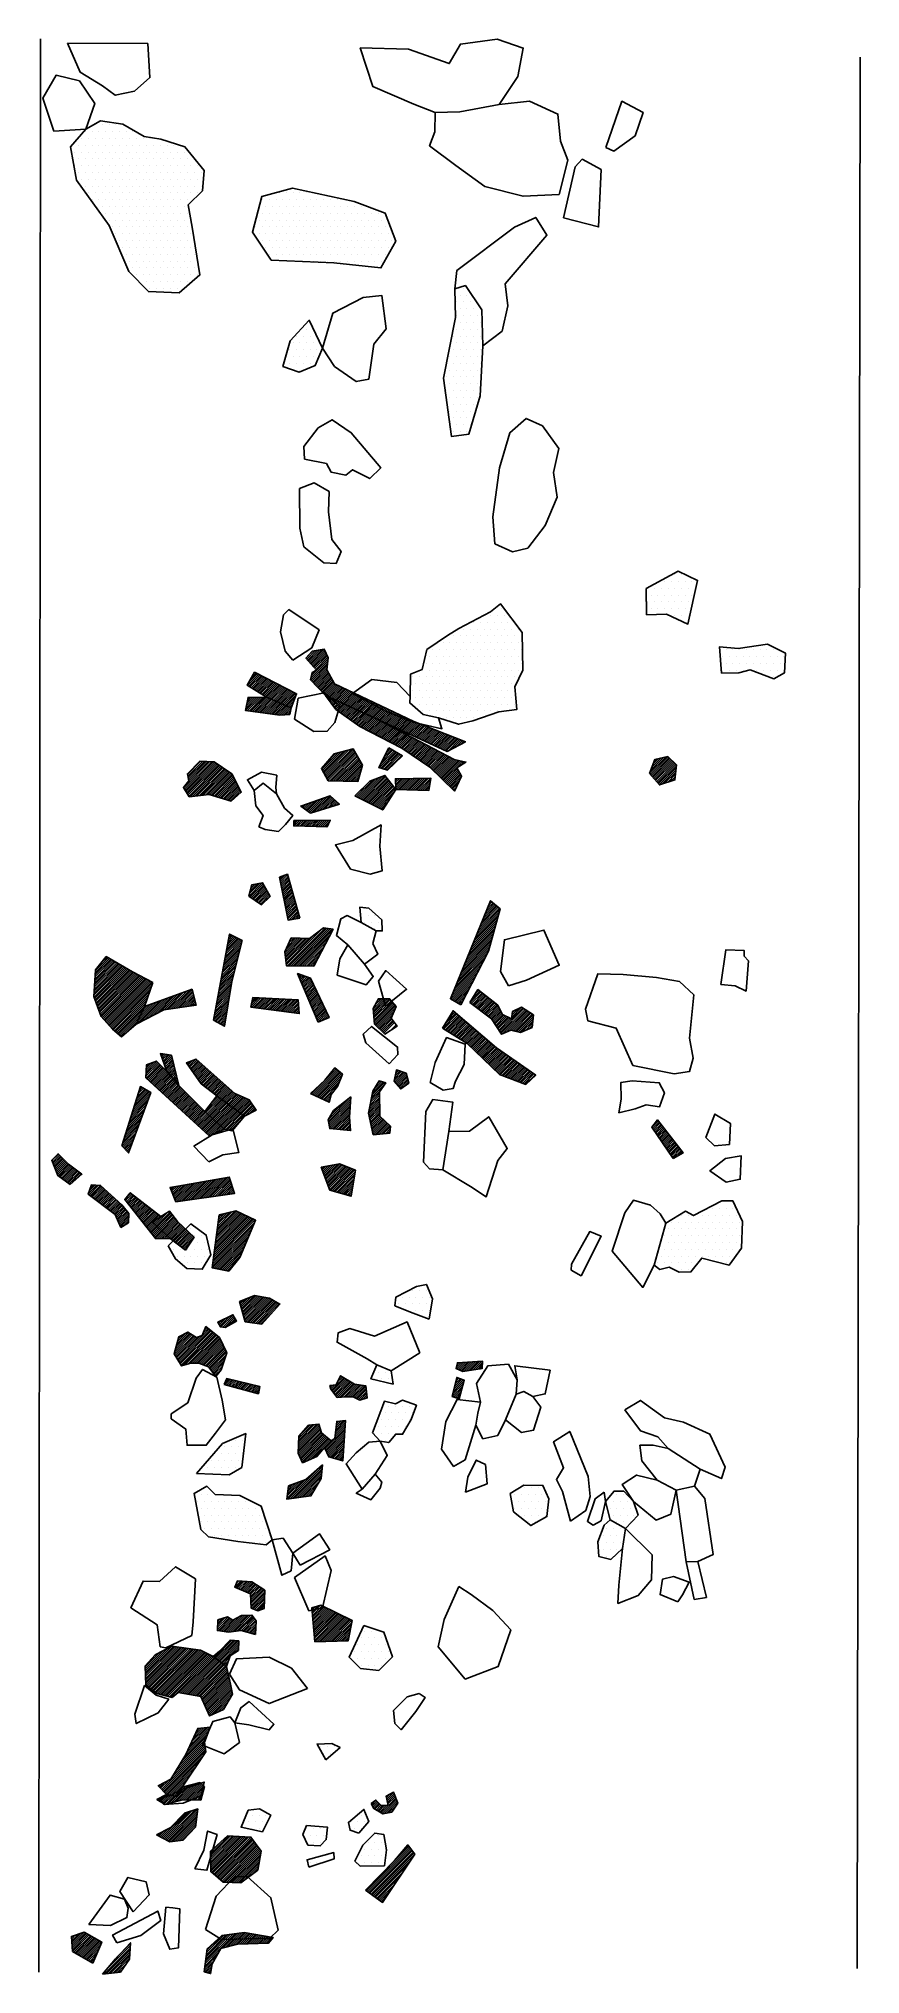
# Model space of a CAD drawing. Header units: metres. Extents: x 2 to 3.5, y -20.02 to -16.47.
import ezdxf

# ---------------------------------------------------------------- set-up
doc = ezdxf.new("R2010")
doc.units = ezdxf.units.M
doc.header["$LTSCALE"] = 25
doc.header["$MEASUREMENT"] = 0
doc.linetypes.add('STRICHPUNKTX2', pattern=[2, 1, -0.5, 0, -0.5])
doc.layers.get('0').update_dxf_attribs({"linetype": 'CONTINUOUS'})
for name, color, linetype in [('GRABUNGSGRENZE', 3, 'STRICHPUNKTX2'), ('KNOCHEN', 2, 'CONTINUOUS'), ('KNOCHENSCHRAFF', 2, 'CONTINUOUS'), ('STEINE', 4, 'CONTINUOUS'), ('STEINESCHRAFF', 4, 'CONTINUOUS')]:
    doc.layers.add(name, color=color, linetype=linetype)

# ---------------------------------------------------------------- blocks, each defined once
blk = doc.blocks.new('*X1')
at = {"color": 0}
for p, q in [((235.59, -1930.63), (236.63, -1929.59)), ((235.76, -1930.81), (236.96, -1929.61)), ((235.82, -1930.05), (236.3, -1929.57)), ((236.01, -1930.92), (237.3, -1929.63)), ((236.26, -1931.02), (237.63, -1929.65)), ((236.51, -1931.13), (237.96, -1929.67)), ((236.75, -1931.24), (238.29, -1929.69)), ((237, -1931.34), (238.63, -1929.72)), ((237.25, -1931.45), (238.86, -1929.84)), ((237.5, -1931.55), (239.07, -1929.98)), ((237.75, -1931.66), (239.29, -1930.12)), ((237.99, -1931.76), (239.5, -1930.25)), ((238.24, -1931.87), (239.72, -1930.39)), ((238.46, -1932.01), (239.93, -1930.53)), ((238.47, -1932.35), (240.15, -1930.67)), ((238.48, -1932.69), (240.36, -1930.81)), ((238.49, -1933.03), (240.58, -1930.95)), ((238.5, -1933.37), (240.79, -1931.09)), ((238.52, -1933.72), (241.01, -1931.22)), ((238.53, -1934.06), (241.05, -1931.54)), ((238.54, -1934.4), (241.04, -1931.9)), ((238.68, -1934.61), (241.02, -1932.27)), ((238.94, -1934.71), (241.01, -1932.64)), ((239.19, -1934.81), (241, -1933)), ((239.45, -1934.9), (240.99, -1933.37)), ((239.7, -1935), (240.97, -1933.73)), ((240.17, -1934.89), (240.96, -1934.1)), ((240.71, -1934.7), (240.95, -1934.47)), ((249.67, -1934.58), (249.78, -1934.47)), ((249.7, -1934.91), (250.28, -1934.32)), ((249.73, -1935.23), (250.79, -1934.17)), ((249.76, -1935.55), (251.29, -1934.02)), ((249.79, -1935.88), (251.56, -1934.11)), ((249.82, -1936.2), (251.8, -1934.23)), ((249.85, -1936.52), (252.03, -1934.34)), ((249.88, -1936.84), (252.27, -1934.46)), ((249.91, -1937.17), (252.51, -1934.58)), ((232.37, -1938.45), (234.49, -1936.33)), ((232.39, -1938.07), (234.26, -1936.21)), ((232.41, -1937.7), (233.81, -1936.3)), ((232.43, -1937.32), (233.29, -1936.47)), ((232.46, -1936.95), (232.77, -1936.63)), ((232.49, -1938.69), (234.71, -1936.46)), ((232.79, -1938.73), (234.94, -1936.58)), ((233.1, -1938.78), (235.17, -1936.71)), ((233.4, -1938.83), (235.77, -1936.46)), ((233.71, -1938.87), (236.5, -1936.09)), ((234.02, -1938.92), (237.02, -1935.92)), ((234.32, -1938.97), (237.39, -1935.9)), ((234.7, -1938.94), (237.76, -1935.88)), ((235.11, -1938.89), (238.13, -1935.87)), ((235.51, -1938.84), (238.51, -1935.85)), ((235.92, -1938.79), (238.77, -1935.94)), ((236.32, -1938.74), (238.92, -1936.14)), ((236.73, -1938.69), (239.07, -1936.34)), ((237.01, -1938.76), (239.23, -1936.54)), ((237.29, -1938.84), (239.38, -1936.74)), ((237.56, -1938.91), (239.5, -1936.97)), ((237.84, -1938.99), (239.48, -1937.35)), ((238.11, -1939.07), (239.45, -1937.73)), ((238.39, -1939.14), (239.43, -1938.11)), ((249.94, -1937.49), (252.74, -1934.69)), ((249.97, -1937.81), (252.98, -1934.81)), ((250, -1938.14), (253.22, -1934.92)), ((250.03, -1938.46), (253.45, -1935.04)), ((250.07, -1938.78), (253.69, -1935.16)), ((250.1, -1939.11), (253.93, -1935.27)), ((250.13, -1939.43), (254.16, -1935.39)), ((250.16, -1939.75), (254.4, -1935.51)), ((250.19, -1940.08), (254.64, -1935.62)), ((250.22, -1940.4), (254.88, -1935.74)), ((250.25, -1940.72), (255.11, -1935.86)), ((250.6, -1940.72), (255.35, -1935.97)), ((250.97, -1940.71), (255.59, -1936.09)), ((251.33, -1940.7), (255.82, -1936.21)), ((251.69, -1940.69), (256.06, -1936.32)), ((252.06, -1940.68), (256.3, -1936.44)), ((252.42, -1940.67), (256.53, -1936.56)), ((252.79, -1940.66), (256.77, -1936.67)), ((253.15, -1940.65), (257.01, -1936.79)), ((253.51, -1940.64), (257.05, -1937.11)), ((253.88, -1940.63), (256.96, -1937.55)), ((254.24, -1940.62), (256.87, -1937.99)), ((219.17, -1946.35), (223.92, -1941.6)), ((219.18, -1946.69), (224.29, -1941.57)), ((219.19, -1947.03), (224.6, -1941.62)), ((219.21, -1947.37), (224.91, -1941.66)), ((219.22, -1947.71), (225.22, -1941.7)), ((219.23, -1948.05), (225.54, -1941.75)), ((231.82, -1943.59), (234.98, -1940.44)), ((232.02, -1943.75), (235.3, -1940.47)), ((232.22, -1943.9), (235.62, -1940.5)), ((232.42, -1944.05), (235.94, -1940.54)), ((232.63, -1944.2), (236.26, -1940.57)), ((232.83, -1944.35), (236.26, -1940.92)), ((233.03, -1944.51), (236.25, -1941.28)), ((233.23, -1944.66), (236.24, -1941.65)), ((238.67, -1939.22), (239.4, -1938.49)), ((238.94, -1939.3), (239.38, -1938.87)), ((239.22, -1939.38), (239.35, -1939.24)), ((254.61, -1940.61), (256.79, -1938.43)), ((254.97, -1940.6), (256.7, -1938.87)), ((255.34, -1940.58), (256.61, -1939.31)), ((255.7, -1940.57), (256.53, -1939.75)), ((256.06, -1940.56), (256.44, -1940.19)), ((219.13, -1945.33), (221.67, -1942.78)), ((219.14, -1945.67), (222.42, -1942.39)), ((219.15, -1946.01), (223.17, -1941.99)), ((219.25, -1948.39), (225.85, -1941.79)), ((219.27, -1948.72), (226.16, -1941.83)), ((219.47, -1948.87), (226.47, -1941.88)), ((219.67, -1949.03), (226.78, -1941.92)), ((219.87, -1949.18), (227.09, -1941.96)), ((220.07, -1949.34), (227.4, -1942.01)), ((220.27, -1949.49), (227.71, -1942.05)), ((220.47, -1949.64), (228.02, -1942.1)), ((220.67, -1949.8), (228.33, -1942.14)), ((220.86, -1949.95), (228.64, -1942.18)), ((221.06, -1950.11), (228.95, -1942.23)), ((221.27, -1950.25), (229.26, -1942.27)), ((221.56, -1950.32), (229.5, -1942.38)), ((221.84, -1950.39), (229.73, -1942.5)), ((222.13, -1950.46), (229.97, -1942.61)), ((222.41, -1950.53), (230.21, -1942.73)), ((222.7, -1950.6), (230.44, -1942.85)), ((222.98, -1950.66), (230.68, -1942.96)), ((223.27, -1950.73), (230.92, -1943.08)), ((223.55, -1950.8), (231.15, -1943.2)), ((223.84, -1950.87), (231.39, -1943.32)), ((224.56, -1950.5), (231.62, -1943.44)), ((225.37, -1950.04), (231.82, -1943.59)), ((225.67, -1950.1), (232.02, -1943.75)), ((225.97, -1950.15), (232.22, -1943.9)), ((226.27, -1950.2), (232.42, -1944.05)), ((226.57, -1950.25), (232.63, -1944.2)), ((226.88, -1950.31), (232.83, -1944.35)), ((227.18, -1950.36), (233.03, -1944.51)), ((227.48, -1950.41), (233.23, -1944.66)), ((227.78, -1950.46), (233.43, -1944.81)), ((228.08, -1950.52), (233.63, -1944.96)), ((228.38, -1950.57), (233.83, -1945.12)), ((228.68, -1950.62), (234.02, -1945.28)), ((231.62, -1943.44), (232.03, -1943.03)), ((233.43, -1944.81), (234.55, -1943.69)), ((233.63, -1944.96), (234.37, -1944.23)), ((233.83, -1945.12), (234.18, -1944.77)), ((235.4, -1942.84), (236.23, -1942.02)), ((228.98, -1950.67), (234.09, -1945.57)), ((229.28, -1950.73), (234.15, -1945.86)), ((229.43, -1950.93), (234.22, -1946.15)), ((229.54, -1951.18), (234.28, -1946.43)), ((229.65, -1951.42), (234.35, -1946.72)), ((229.75, -1951.67), (234.42, -1947.01)), ((229.86, -1951.92), (234.48, -1947.3)), ((229.97, -1952.16), (234.55, -1947.58)), ((230.08, -1952.41), (234.61, -1947.87)), ((230.18, -1952.65), (234.68, -1948.16)), ((230.29, -1952.9), (234.75, -1948.45)), ((230.4, -1953.15), (234.8, -1948.74)), ((230.51, -1953.39), (234.86, -1949.04)), ((230.62, -1953.64), (234.92, -1949.34)), ((230.72, -1953.88), (234.97, -1949.63)), ((230.83, -1954.13), (235.03, -1949.93)), ((231.07, -1954.24), (235.09, -1950.23)), ((231.72, -1953.95), (234.83, -1950.84)), ((232.37, -1953.65), (234.32, -1951.7)), ((233.01, -1953.36), (233.82, -1952.56)), ((224.11, -1965.45), (230.03, -1959.53)), ((224.67, -1964.53), (229.98, -1959.22)), ((225.23, -1963.62), (230.15, -1958.7)), ((225.79, -1962.71), (230.37, -1958.12)), ((226.35, -1961.8), (230.6, -1957.55)), ((226.76, -1961.03), (230.82, -1956.97)), ((227.05, -1960.38), (231.04, -1956.39)), ((227.34, -1959.74), (230.69, -1956.4)), ((227.63, -1959.09), (230.29, -1956.44)), ((227.93, -1958.45), (229.89, -1956.48)), ((228.22, -1957.8), (229.5, -1956.52)), ((228.51, -1957.16), (229.1, -1956.56)), ((222.12, -1967.79), (230.07, -1959.84)), ((222.29, -1967.98), (230.11, -1960.15)), ((222.45, -1968.16), (230.16, -1960.46)), ((222.62, -1968.35), (230.2, -1960.77)), ((222.79, -1968.53), (229.8, -1961.52)), ((222.96, -1968.72), (229.11, -1962.57)), ((221.79, -1967.42), (222.69, -1966.51)), ((221.95, -1967.6), (223.44, -1966.11)), ((223.22, -1968.81), (228.42, -1963.61)), ((223.52, -1968.86), (227.72, -1964.66)), ((223.82, -1968.92), (227.03, -1965.71)), ((225.84, -1969.72), (228.95, -1966.62)), ((226.22, -1969.7), (229.3, -1966.62)), ((221.28, -1969.69), (221.34, -1969.63)), ((221.51, -1969.82), (222.08, -1969.24)), ((221.62, -1967.23), (221.95, -1966.9)), ((221.73, -1969.95), (222.82, -1968.86)), ((221.96, -1970.07), (223.22, -1968.81)), ((222.18, -1970.2), (223.52, -1968.86)), ((222.41, -1970.33), (223.82, -1968.92)), ((222.63, -1970.46), (224.12, -1968.98)), ((222.94, -1970.51), (224.41, -1969.03)), ((223.42, -1970.38), (224.71, -1969.09)), ((223.91, -1970.25), (227.04, -1967.11)), ((224.12, -1968.98), (226.33, -1966.76)), ((224.39, -1970.12), (227.52, -1966.99)), ((224.41, -1969.03), (225.73, -1967.71)), ((224.71, -1969.09), (225.27, -1968.53)), ((224.87, -1969.98), (228, -1966.86)), ((225.27, -1968.53), (226.57, -1967.23)), ((225.36, -1969.85), (228.47, -1966.74)), ((225.73, -1967.71), (226.09, -1967.35)), ((226.57, -1969.71), (229.48, -1966.79)), ((226.91, -1969.71), (229.67, -1966.96)), ((227.26, -1969.72), (229.85, -1967.13)), ((227.61, -1969.73), (229.96, -1967.37)), ((227.95, -1969.73), (229.83, -1967.86)), ((228.3, -1969.74), (229.7, -1968.34)), ((228.65, -1969.75), (229.57, -1968.83)), ((228.99, -1969.75), (229.44, -1969.31)), ((260.67, -1970.6), (261.48, -1969.79)), ((260.79, -1970.84), (261.66, -1969.97)), ((260.91, -1971.08), (261.83, -1970.16)), ((262.36, -1972.1), (265.06, -1969.39)), ((262.58, -1972.23), (265.16, -1969.65)), ((262.9, -1972.27), (265.26, -1969.91)), ((263.33, -1972.19), (265.36, -1970.16)), ((263.39, -1969.3), (264.01, -1968.68)), ((263.45, -1969.59), (264.68, -1968.37)), ((263.51, -1969.89), (264.77, -1968.62)), ((263.57, -1970.18), (264.87, -1968.88)), ((263.63, -1970.47), (264.97, -1969.14)), ((222.13, -1976.62), (226.74, -1972.01)), ((222.36, -1976.74), (227.25, -1971.85)), ((222.6, -1976.85), (227.76, -1971.69)), ((222.84, -1976.97), (228.27, -1971.54)), ((223.07, -1977.09), (228.74, -1971.42)), ((223.31, -1977.21), (228.69, -1971.82)), ((223.55, -1977.32), (228.64, -1972.23)), ((223.86, -1977.36), (228.59, -1972.63)), ((224.26, -1977.31), (228.54, -1973.04)), ((224.67, -1977.26), (228.49, -1973.45)), ((261.02, -1971.31), (262, -1970.34)), ((261.24, -1971.45), (262.17, -1970.52)), ((261.46, -1971.58), (262.34, -1970.7)), ((261.69, -1971.71), (262.68, -1970.72)), ((261.91, -1971.84), (263.03, -1970.72)), ((262.13, -1971.97), (263.38, -1970.72)), ((263.76, -1972.11), (265.19, -1970.68)), ((264.19, -1972.03), (264.55, -1971.67)), ((221.18, -1976.15), (221.19, -1976.15)), ((221.42, -1976.27), (221.93, -1975.76)), ((221.65, -1976.39), (222.68, -1975.36)), ((221.89, -1976.5), (223.42, -1974.97)), ((225.07, -1977.21), (228.43, -1973.85)), ((225.47, -1977.16), (228.38, -1974.26)), ((225.88, -1977.11), (228.33, -1974.66)), ((231.12, -1979.65), (234.45, -1976.32)), ((231.12, -1980), (234.78, -1976.34)), ((231.12, -1980.35), (235.12, -1976.36)), ((231.12, -1980.71), (235.46, -1976.37)), ((231.13, -1981.06), (235.79, -1976.39)), ((231.13, -1981.41), (236.13, -1976.41)), ((231.13, -1981.76), (236.47, -1976.43)), ((231.14, -1982.11), (236.8, -1976.44)), ((231.14, -1982.46), (237.14, -1976.46)), ((231.14, -1982.81), (237.47, -1976.48)), ((231.3, -1983.01), (237.81, -1976.5)), ((231.49, -1983.17), (238.15, -1976.51)), ((231.68, -1983.33), (238.48, -1976.53)), ((231.87, -1983.49), (238.65, -1976.72)), ((232.06, -1983.66), (238.8, -1976.92)), ((232.25, -1983.82), (238.94, -1977.13)), ((231.11, -1979.3), (232.82, -1977.6)), ((232.44, -1983.98), (239.09, -1977.33)), ((232.64, -1984.14), (239.24, -1977.54)), ((232.83, -1984.31), (239.39, -1977.75)), ((233.02, -1984.47), (239.54, -1977.95)), ((233.21, -1984.63), (239.68, -1978.16)), ((233.4, -1984.79), (239.83, -1978.36)), ((233.71, -1984.83), (239.98, -1978.57)), ((234.06, -1984.85), (240.13, -1978.77)), ((234.4, -1984.86), (240.28, -1978.98)), ((234.74, -1984.87), (240.38, -1979.23)), ((235.08, -1984.88), (240.3, -1979.66)), ((235.42, -1984.89), (240.22, -1980.1)), ((235.76, -1984.91), (240.14, -1980.53)), ((259.73, -1986.4), (267.65, -1978.48)), ((259.93, -1986.55), (267.8, -1978.68)), ((260.13, -1986.7), (267.95, -1978.88)), ((260.34, -1986.85), (268.1, -1979.09)), ((260.43, -1985.34), (267.49, -1978.28)), ((260.54, -1987), (268.25, -1979.29)), ((260.75, -1987.14), (268.4, -1979.49)), ((260.95, -1987.29), (268.47, -1979.78)), ((266.24, -1979.18), (267.34, -1978.08)), ((236.1, -1984.92), (240.06, -1980.96)), ((236.44, -1984.93), (239.98, -1981.39)), ((237.23, -1984.5), (239.91, -1981.82)), ((238.62, -1983.46), (239.83, -1982.25)), ((261.16, -1987.44), (267.76, -1980.84)), ((261.36, -1987.59), (267.05, -1981.9)), ((261.57, -1987.74), (266.34, -1982.96)), ((261.77, -1987.89), (265.64, -1984.02)), ((261.98, -1988.04), (264.93, -1985.09)), ((262.18, -1988.19), (264.22, -1986.15)), ((262.38, -1988.34), (263.51, -1987.21)), ((262.59, -1988.48), (262.8, -1988.27)), ((205.61, -1994.91), (205.85, -1994.67)), ((205.63, -1995.24), (206.37, -1994.5)), ((205.65, -1995.57), (206.89, -1994.33)), ((205.68, -1995.9), (207.41, -1994.16)), ((205.7, -1996.23), (207.93, -1994)), ((205.72, -1996.56), (208.17, -1994.12)), ((205.74, -1996.89), (208.39, -1994.25)), ((205.77, -1997.22), (208.62, -1994.37)), ((205.82, -1997.52), (208.85, -1994.5)), ((206.05, -1997.65), (209.07, -1994.63)), ((206.27, -1997.78), (209.3, -1994.75)), ((206.49, -1997.91), (209.52, -1994.88)), ((206.72, -1998.04), (209.75, -1995.01)), ((230.14, -1999.72), (235.6, -1994.26)), ((230.19, -1999.32), (235.19, -1994.32)), ((230.24, -1998.92), (234.77, -1994.38)), ((230.29, -1998.51), (234.36, -1994.44)), ((230.34, -1998.11), (233.94, -1994.5)), ((230.39, -1997.7), (233.53, -1994.56)), ((233.34, -1996.87), (236.01, -1994.2)), ((233.82, -1996.75), (236.43, -1994.14)), ((234.3, -1996.62), (236.84, -1994.08)), ((234.78, -1996.5), (237.25, -1994.02)), ((235.26, -1996.37), (237.56, -1994.07)), ((235.74, -1996.25), (237.86, -1994.12)), ((236.18, -1996.15), (238.16, -1994.18)), ((236.55, -1996.14), (238.46, -1994.23)), ((236.91, -1996.13), (238.76, -1994.28)), ((237.28, -1996.12), (239.06, -1994.34)), ((237.64, -1996.11), (239.36, -1994.39)), ((238.01, -1996.09), (239.66, -1994.44)), ((238.37, -1996.08), (239.96, -1994.5)), ((238.74, -1996.07), (240.26, -1994.55)), ((239.1, -1996.06), (240.56, -1994.6)), ((239.47, -1996.05), (240.86, -1994.66)), ((239.83, -1996.04), (241.16, -1994.71)), ((240.2, -1996.03), (241.46, -1994.76)), ((240.57, -1996.01), (241.76, -1994.82)), ((240.93, -1996), (242.06, -1994.87)), ((241.3, -1995.99), (242.36, -1994.92)), ((206.94, -1998.17), (209.98, -1995.13)), ((207.16, -1998.3), (210.2, -1995.26)), ((207.39, -1998.43), (210.43, -1995.39)), ((207.61, -1998.56), (210.66, -1995.52)), ((207.83, -1998.69), (210.88, -1995.64)), ((208.06, -1998.82), (211.11, -1995.77)), ((208.28, -1998.95), (210.93, -1996.3)), ((208.51, -1999.08), (210.67, -1996.92)), ((208.73, -1999.21), (210.41, -1997.53)), ((208.95, -1999.34), (210.14, -1998.15)), ((211.57, -2001.67), (216.35, -1996.9)), ((211.8, -2001.09), (216.37, -1996.52)), ((211.97, -2001.63), (216.33, -1997.27)), ((212.37, -2001.58), (216.31, -1997.65)), ((212.77, -2001.53), (216.29, -1998.02)), ((213.18, -2001.48), (216.26, -1998.39)), ((213.82, -1998.71), (216.39, -1996.15)), ((230.04, -2000.53), (232.28, -1998.29)), ((230.09, -2000.13), (232.72, -1997.49)), ((230.44, -1997.3), (232.62, -1995.12)), ((241.66, -1995.98), (242.1, -1995.54)), ((209.18, -1999.47), (209.88, -1998.77)), ((209.4, -1999.6), (209.62, -1999.38)), ((213.58, -2001.44), (216.24, -1998.77)), ((213.98, -2001.39), (215.79, -1999.58)), ((214.38, -2001.34), (215.01, -2000.71)), ((229.98, -2001.29), (231.42, -1999.86)), ((229.99, -2000.94), (231.83, -1999.09)), ((230.26, -2001.36), (231.34, -2000.28)), ((230.54, -2001.44), (231.27, -2000.71)), ((230.82, -2001.51), (231.19, -2001.14)), ((231.1, -2001.59), (231.12, -2001.57))]:
    blk.add_line(p, q, dxfattribs=at)
blk = doc.blocks.new('*X2')
at = {"color": 0}
for p, q in [((202.01, -1852.48), (203.21, -1851.29)), ((202.11, -1852.74), (203.39, -1851.46)), ((202.21, -1852.99), (203.57, -1851.64)), ((202.31, -1853.24), (203.75, -1851.81)), ((202.41, -1853.5), (203.93, -1851.99)), ((202.51, -1853.75), (204.11, -1852.16)), ((202.61, -1854.01), (204.28, -1852.34)), ((202.71, -1854.26), (204.46, -1852.51)), ((202.82, -1854.51), (204.64, -1852.69)), ((202.92, -1854.77), (204.82, -1852.86)), ((203.02, -1855.02), (205, -1853.04)), ((203.14, -1855.25), (205.19, -1853.2)), ((203.35, -1855.39), (205.39, -1853.35)), ((203.55, -1855.54), (205.59, -1853.51)), ((203.76, -1855.69), (205.79, -1853.66)), ((203.97, -1855.84), (205.99, -1853.81)), ((204.17, -1855.98), (206.19, -1853.96)), ((204.38, -1856.13), (206.39, -1854.12)), ((204.58, -1856.28), (206.6, -1854.27)), ((204.79, -1856.43), (206.8, -1854.42)), ((204.99, -1856.58), (207, -1854.57)), ((205.2, -1856.72), (207.2, -1854.72)), ((205.75, -1856.52), (207.4, -1854.88)), ((224.88, -1860.03), (228.32, -1856.58)), ((225.29, -1859.97), (228.75, -1856.51)), ((225.7, -1859.91), (229.18, -1856.43)), ((226.11, -1859.85), (229.61, -1856.36)), ((226.53, -1859.79), (230.03, -1856.29)), ((226.94, -1859.73), (230.46, -1856.21)), ((227.35, -1859.67), (230.89, -1856.14)), ((227.76, -1859.62), (231.32, -1856.06)), ((228.18, -1859.56), (231.75, -1855.99)), ((228.59, -1859.5), (232.17, -1855.91)), ((229, -1859.44), (232.6, -1855.84)), ((229.41, -1859.38), (233.03, -1855.76)), ((229.82, -1859.32), (233.46, -1855.69)), ((230.24, -1859.26), (233.89, -1855.62)), ((230.65, -1859.2), (234.31, -1855.54)), ((231.06, -1859.15), (234.59, -1855.62)), ((231.47, -1859.09), (234.68, -1855.88)), ((231.89, -1859.03), (234.76, -1856.15)), ((232.3, -1858.97), (234.85, -1856.42)), ((251.48, -1853.93), (251.8, -1853.61)), ((251.58, -1854.18), (252.24, -1853.52)), ((251.68, -1854.44), (252.68, -1853.44)), ((251.78, -1854.69), (253.12, -1853.35)), ((251.88, -1854.95), (253.56, -1853.27)), ((251.98, -1855.2), (253.99, -1853.18)), ((252.07, -1855.46), (254.43, -1853.1)), ((252.17, -1855.71), (254.82, -1853.06)), ((252.27, -1855.97), (255.07, -1853.17)), ((252.37, -1856.22), (255.32, -1853.27)), ((252.47, -1856.48), (255.58, -1853.37)), ((252.57, -1856.73), (255.83, -1853.47)), ((252.66, -1856.99), (256.08, -1853.58)), ((252.76, -1857.24), (256.33, -1853.68)), ((252.86, -1857.5), (256.58, -1853.78)), ((252.96, -1857.75), (256.83, -1853.88)), ((253.15, -1857.92), (257.08, -1853.99)), ((253.42, -1858), (257.33, -1854.09)), ((253.7, -1858.08), (257.58, -1854.19)), ((253.97, -1858.16), (257.61, -1854.51)), ((254.24, -1858.24), (257.54, -1854.94)), ((254.52, -1858.32), (257.47, -1855.36)), ((254.79, -1858.4), (257.41, -1855.78)), ((255.06, -1858.48), (257.34, -1856.21)), ((208.75, -1858.48), (210.24, -1856.98)), ((208.82, -1858.76), (210.58, -1857)), ((208.94, -1857.93), (209.91, -1856.96)), ((209.03, -1858.91), (210.91, -1857.03)), ((209.14, -1857.38), (209.58, -1856.94)), ((209.23, -1859.06), (211.11, -1857.18)), ((209.43, -1859.21), (211.29, -1857.35)), ((209.63, -1859.37), (211.48, -1857.52)), ((209.83, -1859.52), (211.66, -1857.69)), ((210.03, -1859.67), (211.85, -1857.85)), ((210.23, -1859.82), (212.03, -1858.02)), ((210.43, -1859.98), (212.22, -1858.19)), ((210.63, -1860.13), (212.41, -1858.36)), ((210.83, -1860.28), (212.59, -1858.52)), ((211.03, -1860.43), (212.78, -1858.69)), ((211.24, -1860.59), (212.96, -1858.86)), ((211.44, -1860.74), (213.15, -1859.03)), ((211.64, -1860.89), (213.33, -1859.2)), ((211.84, -1861.05), (213.52, -1859.36)), ((212.04, -1861.2), (213.71, -1859.53)), ((212.24, -1861.35), (213.89, -1859.7)), ((212.44, -1861.5), (214.08, -1859.87)), ((212.64, -1861.66), (214.26, -1860.04)), ((215.38, -1859.62), (216.52, -1858.48)), ((215.54, -1859.82), (216.72, -1858.64)), ((215.69, -1860.02), (216.92, -1858.79)), ((215.85, -1860.21), (217.12, -1858.95)), ((216.01, -1860.41), (217.32, -1859.1)), ((216.16, -1860.61), (217.52, -1859.26)), ((216.32, -1860.81), (217.71, -1859.41)), ((216.48, -1861), (217.91, -1859.57)), ((216.63, -1861.2), (218.11, -1859.72)), ((216.79, -1861.4), (218.31, -1859.88)), ((216.95, -1861.59), (218.51, -1860.03)), ((223.77, -1857.6), (224.04, -1857.33)), ((223.87, -1857.85), (224.47, -1857.25)), ((223.97, -1858.11), (224.9, -1857.18)), ((224.07, -1858.36), (225.33, -1857.1)), ((224.17, -1858.61), (225.75, -1857.03)), ((224.27, -1858.86), (226.18, -1856.96)), ((224.37, -1859.12), (226.61, -1856.88)), ((224.47, -1859.37), (227.04, -1856.81)), ((224.57, -1859.62), (227.47, -1856.73)), ((224.68, -1859.88), (227.89, -1856.66)), ((232.71, -1858.91), (234.93, -1856.69)), ((233.12, -1858.85), (235.02, -1856.96)), ((233.54, -1858.79), (235.1, -1857.23)), ((233.95, -1858.73), (235.19, -1857.49)), ((234.36, -1858.68), (235.27, -1857.76)), ((234.77, -1858.62), (235.36, -1858.03)), ((235.18, -1858.56), (235.44, -1858.3)), ((255.34, -1858.56), (257.27, -1856.63)), ((255.61, -1858.64), (257.2, -1857.05)), ((255.88, -1858.72), (257.13, -1857.47)), ((256.16, -1858.8), (257.06, -1857.9)), ((256.43, -1858.88), (256.99, -1858.32)), ((256.7, -1858.96), (256.92, -1858.74)), ((212.84, -1861.81), (214.45, -1860.2)), ((213.04, -1861.96), (214.63, -1860.37)), ((213.25, -1862.11), (214.82, -1860.54)), ((213.45, -1862.27), (214.98, -1860.73)), ((213.63, -1862.43), (215.13, -1860.93)), ((213.74, -1862.68), (215.29, -1861.13)), ((213.85, -1862.92), (215.44, -1861.33)), ((213.96, -1863.16), (215.6, -1861.53)), ((214.07, -1863.41), (215.75, -1861.73)), ((214.18, -1863.65), (215.9, -1861.93)), ((214.29, -1863.89), (216.06, -1862.13)), ((214.4, -1864.14), (216.11, -1862.43)), ((214.51, -1864.38), (216.09, -1862.8)), ((214.62, -1864.63), (216.08, -1863.17)), ((215.15, -1864.45), (216.07, -1863.53)), ((217.1, -1861.79), (218.71, -1860.19)), ((217.26, -1861.99), (218.91, -1860.34)), ((217.42, -1862.18), (219.1, -1860.5)), ((217.57, -1862.38), (219.3, -1860.65)), ((217.73, -1862.58), (219.5, -1860.81)), ((217.89, -1862.78), (219.7, -1860.96)), ((218.04, -1862.97), (219.9, -1861.12)), ((218.2, -1863.17), (220.1, -1861.27)), ((218.36, -1863.37), (220.3, -1861.43)), ((218.51, -1863.56), (220.49, -1861.58)), ((218.67, -1863.76), (220.69, -1861.74)), ((218.83, -1863.96), (220.89, -1861.89)), ((218.98, -1864.15), (221.09, -1862.05)), ((219.14, -1864.35), (221.29, -1862.2)), ((219.29, -1864.55), (221.49, -1862.36)), ((219.45, -1864.75), (221.69, -1862.51)), ((220.65, -1863.9), (221.46, -1863.09)), ((220.83, -1864.07), (222.5, -1862.4)), ((221.02, -1864.24), (223.48, -1861.78)), ((221.2, -1864.41), (223.7, -1861.91)), ((221.38, -1864.59), (223.85, -1862.11)), ((221.46, -1863.09), (221.89, -1862.67)), ((221.56, -1864.76), (224.01, -1862.31)), ((221.74, -1864.93), (224.16, -1862.51)), ((221.92, -1865.1), (224.31, -1862.71)), ((222.11, -1865.27), (224.46, -1862.92)), ((222.29, -1865.44), (224.62, -1863.12)), ((222.47, -1865.62), (224.77, -1863.32)), ((222.65, -1865.79), (224.92, -1863.52)), ((231.52, -1871.42), (239.26, -1863.68)), ((231.57, -1871.01), (239.23, -1863.36)), ((231.62, -1870.6), (238.99, -1863.24)), ((231.68, -1870.2), (238.75, -1863.13)), ((231.73, -1869.79), (238.51, -1863.01)), ((231.78, -1869.38), (238.27, -1862.9)), ((231.84, -1868.98), (238.03, -1862.78)), ((231.89, -1868.57), (237.8, -1862.66)), ((231.94, -1868.17), (237.56, -1862.55)), ((231.99, -1867.76), (237.32, -1862.43)), ((232.05, -1867.35), (237.08, -1862.32)), ((232.1, -1866.95), (236.84, -1862.2)), ((232.15, -1866.54), (236.6, -1862.09)), ((232.21, -1866.13), (236.37, -1861.97)), ((232.26, -1865.73), (236.13, -1861.86)), ((232.31, -1865.32), (235.89, -1861.74)), ((232.36, -1864.91), (235.56, -1861.72)), ((232.42, -1864.51), (235.09, -1861.84)), ((232.47, -1864.1), (234.62, -1861.95)), ((232.52, -1863.69), (234.15, -1862.07)), ((232.58, -1863.29), (233.68, -1862.18)), ((232.63, -1862.88), (233.21, -1862.3)), ((232.68, -1862.48), (232.74, -1862.41)), ((219.61, -1864.94), (220.65, -1863.9)), ((219.76, -1865.14), (220.83, -1864.07)), ((219.92, -1865.34), (221.02, -1864.24)), ((220.08, -1865.53), (221.2, -1864.41)), ((220.23, -1865.73), (221.38, -1864.59)), ((220.39, -1865.93), (221.56, -1864.76)), ((220.55, -1866.13), (221.74, -1864.93)), ((220.7, -1866.32), (221.92, -1865.1)), ((220.86, -1866.52), (222.11, -1865.27)), ((221.02, -1866.72), (222.29, -1865.44)), ((221.28, -1866.81), (222.47, -1865.62)), ((221.64, -1866.8), (222.65, -1865.79)), ((221.99, -1866.8), (222.83, -1865.96)), ((222.35, -1866.79), (223.02, -1866.13)), ((222.71, -1866.79), (223.2, -1866.3)), ((222.83, -1865.96), (225.08, -1863.71)), ((223.02, -1866.13), (225.26, -1863.88)), ((223.07, -1866.78), (223.38, -1866.48)), ((223.2, -1866.3), (225.45, -1864.05)), ((223.38, -1866.48), (225.63, -1864.22)), ((223.43, -1866.78), (223.56, -1866.65)), ((223.56, -1866.65), (225.82, -1864.39)), ((223.75, -1866.81), (226, -1864.56)), ((223.95, -1866.97), (226.18, -1864.73)), ((224.15, -1867.12), (226.37, -1864.9)), ((224.35, -1867.27), (226.55, -1865.07)), ((224.55, -1867.42), (226.73, -1865.24)), ((224.76, -1867.57), (226.92, -1865.41)), ((224.96, -1867.72), (227.1, -1865.58)), ((225.16, -1867.88), (227.29, -1865.75)), ((225.36, -1868.03), (227.47, -1865.92)), ((225.56, -1868.18), (227.65, -1866.09)), ((225.77, -1868.33), (227.84, -1866.26)), ((225.97, -1868.48), (228.02, -1866.43)), ((226.17, -1868.63), (227.61, -1867.19)), ((231.47, -1871.82), (239, -1864.29)), ((231.47, -1872.17), (238.74, -1864.9)), ((231.77, -1872.23), (238.48, -1865.52)), ((232.07, -1872.28), (238.22, -1866.13)), ((232.36, -1872.34), (237.96, -1866.74)), ((226.37, -1868.79), (226.91, -1868.25)), ((232.66, -1872.4), (237.7, -1867.35)), ((232.96, -1872.45), (237.44, -1867.97)), ((233.25, -1872.51), (237.18, -1868.58)), ((233.55, -1872.57), (236.92, -1869.19)), ((233.85, -1872.62), (236.67, -1869.81)), ((234.14, -1872.68), (236.01, -1870.81)), ((236.64, -1879.02), (237.95, -1877.71)), ((236.71, -1879.3), (238.53, -1877.49)), ((236.79, -1879.58), (239.11, -1877.26)), ((236.86, -1879.86), (239.43, -1877.29)), ((236.94, -1880.14), (239.73, -1877.34)), ((237.01, -1880.42), (240.04, -1877.4)), ((237.09, -1880.7), (240.34, -1877.45)), ((237.16, -1880.97), (240.64, -1877.5)), ((237.24, -1881.25), (240.94, -1877.55)), ((237.31, -1881.53), (241.24, -1877.6)), ((237.39, -1881.81), (241.55, -1877.65)), ((237.51, -1882.04), (241.85, -1877.71)), ((237.82, -1882.08), (242.09, -1877.82)), ((232.71, -1882.6), (233.93, -1881.38)), ((232.83, -1882.83), (234.63, -1881.03)), ((233.02, -1882.99), (235.23, -1880.79)), ((233.34, -1883.03), (235.36, -1881.01)), ((233.65, -1883.07), (235.49, -1881.24)), ((236.49, -1878.47), (236.79, -1878.17)), ((236.56, -1878.75), (237.37, -1877.94)), ((238.13, -1882.12), (242.32, -1877.94)), ((238.45, -1882.17), (242.54, -1878.07)), ((238.76, -1882.21), (242.77, -1878.2)), ((239.07, -1882.25), (243, -1878.32)), ((239.38, -1882.3), (243.22, -1878.45)), ((239.69, -1882.34), (243.45, -1878.58)), ((240, -1882.38), (243.68, -1878.7)), ((240.31, -1882.42), (242.78, -1879.96)), ((224.48, -1888), (227.95, -1884.53)), ((224.49, -1887.64), (227.73, -1884.4)), ((224.62, -1888.22), (228.17, -1884.66)), ((224.63, -1887.15), (227.51, -1884.27)), ((224.75, -1888.44), (228.39, -1884.8)), ((224.77, -1886.65), (227.29, -1884.13)), ((224.88, -1888.66), (228.69, -1884.86)), ((224.91, -1886.16), (227.07, -1884)), ((225.02, -1888.88), (229.23, -1884.67)), ((225.05, -1885.67), (226.63, -1884.08)), ((225.15, -1889.1), (230.85, -1883.4)), ((225.19, -1885.17), (225.89, -1884.47)), ((225.29, -1889.32), (231.05, -1883.55)), ((225.42, -1889.54), (231.24, -1883.71)), ((225.55, -1889.76), (231.44, -1883.87)), ((225.69, -1889.98), (231.64, -1884.03)), ((225.92, -1890.1), (231.83, -1884.18)), ((226.42, -1889.95), (232.03, -1884.34)), ((226.93, -1889.8), (232.22, -1884.5)), ((227.43, -1889.65), (232.42, -1884.66)), ((227.79, -1889.64), (232.62, -1884.81)), ((229.75, -1884.15), (230.66, -1883.24)), ((229.99, -1883.55), (230.46, -1883.08)), ((230.24, -1882.95), (230.26, -1882.92)), ((232.46, -1882.14), (232.53, -1882.07)), ((232.59, -1882.37), (233.23, -1881.72)), ((234.27, -1882.81), (235.61, -1881.47)), ((235.06, -1882.37), (235.74, -1881.69)), ((235.86, -1881.93), (235.87, -1881.92)), ((228.15, -1889.64), (232.78, -1885)), ((228.5, -1889.64), (232.9, -1885.24)), ((228.85, -1889.64), (233.02, -1885.48)), ((229.13, -1889.71), (233.13, -1885.71)), ((229.39, -1889.81), (233.25, -1885.95)), ((229.65, -1889.91), (233.36, -1886.19)), ((229.9, -1890), (233.48, -1886.43)), ((230.16, -1890.1), (233.59, -1886.67)), ((230.42, -1890.2), (233.71, -1886.9)), ((230.67, -1890.29), (233.82, -1887.14)), ((230.85, -1890.47), (233.94, -1887.38)), ((231, -1890.67), (234.06, -1887.62)), ((231.16, -1890.87), (234.02, -1888.01)), ((231.31, -1891.07), (233.84, -1888.54)), ((231.46, -1891.27), (233.67, -1889.06)), ((231.62, -1891.47), (233.5, -1889.59)), ((231.77, -1891.67), (233.33, -1890.11)), ((231.92, -1891.87), (233.15, -1890.64)), ((232.08, -1892.07), (232.32, -1891.83)), ((254.71, -1892.42), (255.09, -1892.04)), ((276.17, -1890.41), (277.08, -1889.5)), ((276.25, -1890.68), (277.45, -1889.48)), ((276.28, -1889.94), (276.7, -1889.52)), ((276.49, -1890.79), (277.83, -1889.45)), ((276.74, -1890.9), (278.21, -1889.43)), ((276.98, -1891.01), (278.58, -1889.41)), ((277.22, -1891.12), (278.96, -1889.38)), ((277.55, -1891.15), (279.34, -1889.36)), ((277.97, -1891.08), (279.72, -1889.33)), ((278.38, -1891.02), (280.09, -1889.31)), ((278.8, -1890.96), (280.47, -1889.29)), ((279.22, -1890.89), (280.85, -1889.26)), ((279.64, -1890.83), (280.96, -1889.51)), ((280.05, -1890.76), (280.94, -1889.88)), ((280.47, -1890.7), (280.93, -1890.24)), ((280.89, -1890.64), (280.91, -1890.61)), ((233.76, -1893.57), (234.71, -1892.62)), ((233.77, -1893.21), (234.43, -1892.55)), ((234.03, -1893.65), (235, -1892.69)), ((234.04, -1892.59), (234.14, -1892.48)), ((234.31, -1893.73), (235.28, -1892.76)), ((234.59, -1893.8), (235.57, -1892.82)), ((234.87, -1893.88), (235.85, -1892.89)), ((235.14, -1893.95), (236.14, -1892.96)), ((235.42, -1894.03), (236.42, -1893.03)), ((235.7, -1894.11), (236.71, -1893.1)), ((235.98, -1894.18), (236.99, -1893.17)), ((236.26, -1894.26), (237.28, -1893.24)), ((236.53, -1894.33), (237.56, -1893.3)), ((236.81, -1894.41), (237.85, -1893.37)), ((237.09, -1894.48), (238.13, -1893.44)), ((237.37, -1894.56), (238.42, -1893.51)), ((237.64, -1894.64), (238.7, -1893.58)), ((237.92, -1894.71), (238.99, -1893.65)), ((238.2, -1894.79), (239.27, -1893.71)), ((238.48, -1894.86), (239.56, -1893.78)), ((238.76, -1894.94), (239.84, -1893.85)), ((239.03, -1895.02), (240.13, -1893.92)), ((239.31, -1895.09), (240.07, -1894.33)), ((239.59, -1895.17), (239.98, -1894.77)), ((239.87, -1895.24), (239.9, -1895.21)), ((253.01, -1893.76), (253.06, -1893.72)), ((253.08, -1894.05), (253.47, -1893.66)), ((253.14, -1894.34), (253.87, -1893.61)), ((253.28, -1894.56), (255.53, -1892.3)), ((253.43, -1894.76), (255.75, -1892.44)), ((253.59, -1894.96), (255.97, -1892.57)), ((253.74, -1895.16), (256.19, -1892.7)), ((253.89, -1895.36), (256.41, -1892.84)), ((254.04, -1895.56), (256.63, -1892.97)), ((254.2, -1895.76), (256.85, -1893.1)), ((254.35, -1893.14), (255.31, -1892.17)), ((254.39, -1895.92), (257.07, -1893.24)), ((254.77, -1895.9), (257.29, -1893.37)), ((255.14, -1895.88), (257.52, -1893.49)), ((255.52, -1895.85), (257.83, -1893.54)), ((255.89, -1895.83), (258.14, -1893.59)), ((256.26, -1895.82), (258.45, -1893.63)), ((256.63, -1895.8), (258.75, -1893.68)), ((257, -1895.79), (259.06, -1893.73)), ((257.31, -1895.83), (259.37, -1893.77)), ((257.55, -1895.95), (259.59, -1893.9)), ((257.78, -1896.06), (259.63, -1894.22)), ((258.02, -1896.18), (259.66, -1894.54)), ((258.25, -1896.3), (259.7, -1894.86)), ((258.53, -1896.38), (259.73, -1895.17)), ((259.03, -1896.23), (259.77, -1895.49)), ((275.4, -1895.77), (277.35, -1893.82)), ((275.49, -1895.33), (277.48, -1893.34)), ((275.61, -1894.86), (277.61, -1892.85)), ((275.67, -1895.85), (277.21, -1894.31)), ((275.73, -1894.38), (277.43, -1892.68)), ((275.84, -1893.91), (277.17, -1892.59)), ((275.94, -1895.94), (277.08, -1894.8)), ((275.96, -1893.44), (276.91, -1892.49)), ((276.08, -1892.97), (276.66, -1892.39)), ((276.2, -1892.5), (276.4, -1892.3)), ((276.21, -1896.02), (276.95, -1895.28)), ((259.53, -1896.08), (259.8, -1895.81)), ((276.48, -1896.1), (276.82, -1895.77)), ((247.19, -1905.95), (251.28, -1901.86)), ((247.21, -1905.58), (251.2, -1901.58)), ((247.22, -1905.21), (251.13, -1901.31)), ((247.23, -1904.85), (251.05, -1901.03)), ((247.24, -1906.26), (251.36, -1902.13)), ((247.25, -1904.48), (250.91, -1900.81)), ((247.26, -1904.11), (250.52, -1900.85)), ((247.27, -1903.74), (250.13, -1900.89)), ((247.29, -1903.38), (249.73, -1900.93)), ((247.35, -1906.5), (251.45, -1902.4)), ((247.46, -1906.74), (251.64, -1902.56)), ((247.47, -1902.84), (249.34, -1900.98)), ((247.57, -1906.98), (251.83, -1902.72)), ((252.11, -1905.27), (255.78, -1901.6)), ((252.22, -1905.51), (255.75, -1901.98)), ((252.33, -1905.76), (255.73, -1902.36)), ((253.91, -1903.12), (255.81, -1901.22)), ((253.96, -1902.71), (255.83, -1900.84)), ((254.01, -1902.31), (255.86, -1900.46)), ((254.06, -1901.91), (255.8, -1900.17)), ((254.11, -1901.51), (255.41, -1900.21)), ((254.15, -1901.11), (255.02, -1900.24)), ((254.2, -1900.71), (254.63, -1900.27)), ((247.69, -1907.22), (252.03, -1902.88)), ((247.8, -1907.46), (252.22, -1903.04)), ((247.91, -1907.7), (252.41, -1903.2)), ((248.16, -1907.81), (252.6, -1903.36)), ((248.77, -1907.55), (252.8, -1903.53)), ((249.39, -1907.29), (252.99, -1903.69)), ((250.01, -1907.02), (253.18, -1903.85)), ((252.44, -1906), (255.7, -1902.74)), ((252.55, -1906.24), (255.67, -1903.12)), ((252.66, -1906.49), (255.65, -1903.5)), ((252.77, -1906.73), (255.62, -1903.88)), ((253.01, -1906.85), (255.59, -1904.26)), ((253.28, -1906.93), (255.57, -1904.65)), ((253.55, -1907.01), (255.54, -1905.03)), ((253.82, -1907.09), (255.51, -1905.41)), ((254.1, -1907.18), (255.48, -1905.79)), ((254.37, -1907.26), (255.45, -1906.18)), ((245.28, -1914.57), (251.07, -1908.79)), ((245.7, -1914.51), (251.58, -1908.63)), ((246.11, -1914.45), (251.55, -1909.01)), ((246.53, -1914.39), (251.52, -1909.4)), ((246.94, -1914.33), (251.48, -1909.79)), ((254.64, -1907.34), (255.42, -1906.56)), ((254.91, -1907.42), (255.39, -1906.95)), ((255.18, -1907.51), (255.36, -1907.33)), ((245.13, -1914.37), (248.46, -1911.04)), ((245.18, -1913.97), (247.91, -1911.24)), ((245.22, -1913.58), (247.36, -1911.44)), ((245.26, -1913.18), (246.81, -1911.64)), ((245.31, -1912.78), (246.25, -1911.84)), ((245.35, -1912.39), (245.7, -1912.04)), ((247.36, -1914.27), (251.45, -1910.18)), ((247.77, -1914.21), (251.41, -1910.56)), ((248.18, -1914.15), (251.13, -1911.2)), ((248.6, -1914.09), (250.62, -1912.07)), ((249.01, -1914.03), (250.1, -1912.94)), ((249.43, -1913.97), (249.58, -1913.81))]:
    blk.add_line(p, q, dxfattribs=at)
blk = doc.blocks.new('*X3')
at = {"color": 0}
for p, q in [((238.16, -1803.97), (240.59, -1801.53)), ((238.26, -1803.51), (240.15, -1801.62)), ((238.37, -1804.11), (240.76, -1801.72)), ((238.38, -1803.04), (239.71, -1801.71)), ((238.5, -1802.57), (239.27, -1801.8)), ((238.58, -1804.26), (240.89, -1801.95)), ((238.62, -1802.09), (238.82, -1801.89)), ((238.78, -1804.4), (241.01, -1802.17)), ((238.99, -1804.55), (241.14, -1802.4)), ((239.2, -1804.69), (241.26, -1802.63)), ((239.41, -1804.84), (241.38, -1802.86)), ((239.62, -1804.98), (241.51, -1803.09)), ((239.83, -1805.13), (241.63, -1803.32)), ((243.82, -1800.78), (244.29, -1800.31)), ((243.88, -1801.07), (244.86, -1800.09)), ((243.94, -1801.37), (245.23, -1800.07)), ((244, -1801.66), (245.31, -1800.35)), ((244.05, -1801.96), (245.39, -1800.63)), ((244.11, -1802.26), (245.46, -1800.9)), ((244.17, -1802.55), (245.54, -1801.18)), ((244.23, -1802.85), (245.62, -1801.46)), ((244.29, -1803.14), (245.7, -1801.73)), ((244.34, -1803.44), (245.77, -1802.01)), ((244.4, -1803.73), (245.85, -1802.28)), ((244.46, -1804.03), (245.93, -1802.56)), ((244.52, -1804.32), (246.01, -1802.84)), ((244.58, -1804.62), (246.08, -1803.11)), ((240.03, -1805.27), (241.76, -1803.55)), ((240.24, -1805.42), (241.88, -1803.78)), ((241.27, -1804.74), (242.01, -1804)), ((244.63, -1804.91), (246.16, -1803.39)), ((244.69, -1805.21), (246.24, -1803.67)), ((244.75, -1805.51), (246.31, -1803.94)), ((244.81, -1805.8), (246.39, -1804.22)), ((244.87, -1806.1), (246.47, -1804.49)), ((244.93, -1806.39), (246.55, -1804.77)), ((244.98, -1806.69), (246.62, -1805.05)), ((245.04, -1806.98), (246.7, -1805.32)), ((245.1, -1807.28), (246.78, -1805.6)), ((245.16, -1807.57), (246.86, -1805.87)), ((245.22, -1807.87), (246.93, -1806.15)), ((245.27, -1808.16), (247.01, -1806.43)), ((245.44, -1808.35), (247.09, -1806.7)), ((279.92, -1810.99), (284.09, -1806.83)), ((280.17, -1810.39), (284.22, -1806.34)), ((280.41, -1809.79), (284.06, -1806.15)), ((280.66, -1809.2), (283.86, -1805.99)), ((280.9, -1808.6), (283.67, -1805.83)), ((281.15, -1808), (283.48, -1805.67)), ((281.4, -1807.4), (283.29, -1805.51)), ((281.64, -1806.8), (283.09, -1805.35)), ((281.89, -1806.2), (282.9, -1805.18)), ((282.13, -1805.6), (282.71, -1805.02)), ((282.38, -1805), (282.52, -1804.86)), ((245, -1816.57), (251.65, -1809.92)), ((245.19, -1816.74), (252.1, -1809.82)), ((245.53, -1816.74), (252.41, -1809.87)), ((245.86, -1808.29), (247.17, -1806.98)), ((245.88, -1816.75), (252.72, -1809.91)), ((246.23, -1816.75), (253.03, -1809.96)), ((246.28, -1808.22), (247.24, -1807.26)), ((246.58, -1816.76), (253.33, -1810.01)), ((246.7, -1808.15), (247.32, -1807.53)), ((246.93, -1816.76), (253.48, -1810.21)), ((247.13, -1808.08), (247.4, -1807.81)), ((278.2, -1815.19), (283.13, -1810.26)), ((278.45, -1814.59), (283.27, -1809.77)), ((278.69, -1813.99), (283.4, -1809.28)), ((278.94, -1813.39), (283.54, -1808.79)), ((279.18, -1812.79), (283.68, -1808.3)), ((279.43, -1812.19), (283.81, -1807.81)), ((279.68, -1811.59), (283.95, -1807.32)), ((233.5, -1816.76), (236.47, -1813.79)), ((233.58, -1816.32), (236.59, -1813.32)), ((233.66, -1815.89), (236.7, -1812.85)), ((233.74, -1815.45), (236.82, -1812.38)), ((233.82, -1815.02), (236.78, -1812.06)), ((233.91, -1814.58), (236.55, -1811.94)), ((233.99, -1814.15), (236.32, -1811.82)), ((234.07, -1813.71), (236.08, -1811.7)), ((234.15, -1813.27), (235.85, -1811.58)), ((234.23, -1812.84), (235.62, -1811.46)), ((234.32, -1812.4), (235.38, -1811.34)), ((234.4, -1811.97), (235.15, -1811.22)), ((234.48, -1811.53), (234.92, -1811.09)), ((234.56, -1811.1), (234.69, -1810.97)), ((244.75, -1814.35), (247.43, -1811.67)), ((244.78, -1814.66), (247.77, -1811.68)), ((244.82, -1814.98), (248.1, -1811.7)), ((244.86, -1813.88), (247.09, -1811.65)), ((244.86, -1815.3), (248.44, -1811.72)), ((244.89, -1815.61), (248.78, -1811.73)), ((244.93, -1815.93), (249.11, -1811.75)), ((244.97, -1816.25), (250.19, -1811.03)), ((245.14, -1813.25), (246.75, -1811.63)), ((245.41, -1812.62), (246.42, -1811.62)), ((245.68, -1812), (246.08, -1811.6)), ((247.28, -1816.77), (253.09, -1810.95)), ((247.62, -1816.77), (252.7, -1811.7)), ((247.97, -1816.78), (252.31, -1812.44)), ((248.32, -1816.78), (251.92, -1813.18)), ((248.67, -1816.79), (251.53, -1813.93)), ((276.48, -1819.39), (282.17, -1813.69)), ((276.73, -1818.79), (282.31, -1813.2)), ((276.97, -1818.19), (282.44, -1812.71)), ((277.22, -1817.59), (282.58, -1812.22)), ((277.46, -1816.99), (282.72, -1811.73)), ((277.71, -1816.39), (282.86, -1811.24)), ((277.95, -1815.79), (282.99, -1810.75)), ((232.92, -1819.81), (235.65, -1817.08)), ((233, -1819.37), (235.77, -1816.61)), ((233.09, -1818.94), (235.89, -1816.14)), ((233.17, -1818.5), (236, -1815.67)), ((233.25, -1818.07), (236.12, -1815.2)), ((233.33, -1817.63), (236.24, -1814.73)), ((233.41, -1817.2), (236.35, -1814.26)), ((249.02, -1816.79), (251.14, -1814.67)), ((249.37, -1816.8), (250.75, -1815.41)), ((249.72, -1816.8), (250.36, -1816.16)), ((275.25, -1822.38), (280.5, -1817.13)), ((275.5, -1821.78), (280.87, -1816.41)), ((275.74, -1821.18), (281.24, -1815.68)), ((275.99, -1820.58), (281.62, -1814.96)), ((276.23, -1819.98), (281.99, -1814.23)), ((232.27, -1823.29), (234.84, -1820.72)), ((232.35, -1822.86), (234.91, -1820.3)), ((232.43, -1822.42), (234.98, -1819.87)), ((232.51, -1821.99), (235.07, -1819.43)), ((232.59, -1821.55), (235.19, -1818.96)), ((232.68, -1821.12), (235.3, -1818.49)), ((232.76, -1820.68), (235.42, -1818.02)), ((232.84, -1820.24), (235.54, -1817.55)), ((247.13, -1818.33), (247.23, -1818.23)), ((247.23, -1818.58), (247.49, -1818.32)), ((247.34, -1818.83), (247.75, -1818.41)), ((247.44, -1819.08), (248.02, -1818.5)), ((247.55, -1819.33), (248.28, -1818.59)), ((247.65, -1819.58), (248.54, -1818.68)), ((247.76, -1819.82), (248.8, -1818.78)), ((247.86, -1820.07), (249.07, -1818.87)), ((247.97, -1820.32), (249.33, -1818.96)), ((248.07, -1820.57), (249.51, -1819.13)), ((248.18, -1820.82), (249.62, -1819.37)), ((248.28, -1821.07), (249.74, -1819.61)), ((248.39, -1821.31), (249.85, -1819.85)), ((248.49, -1821.56), (249.96, -1820.09)), ((248.6, -1821.81), (250.07, -1820.33)), ((248.7, -1822.06), (250.19, -1820.58)), ((248.81, -1822.31), (250.3, -1820.82)), ((248.91, -1822.56), (250.41, -1821.06)), ((275.16, -1822.83), (280.13, -1817.86)), ((275.38, -1822.96), (279.75, -1818.59)), ((275.61, -1823.09), (279.38, -1819.31)), ((275.83, -1823.22), (279.01, -1820.04)), ((276.05, -1823.35), (278.63, -1820.77)), ((231.65, -1826.74), (234.28, -1824.11)), ((231.69, -1826.34), (234.35, -1823.69)), ((231.77, -1825.91), (234.42, -1823.26)), ((231.86, -1825.47), (234.49, -1822.84)), ((231.88, -1826.87), (234.21, -1824.54)), ((231.94, -1825.04), (234.56, -1822.42)), ((232.02, -1824.6), (234.63, -1821.99)), ((232.1, -1824.16), (234.7, -1821.57)), ((232.18, -1823.73), (234.77, -1821.14)), ((238.56, -1824.07), (239.99, -1822.64)), ((238.63, -1823.64), (239.66, -1822.62)), ((238.66, -1824.33), (240.33, -1822.65)), ((238.71, -1823.21), (239.32, -1822.6)), ((238.79, -1822.78), (238.99, -1822.58)), ((238.97, -1824.37), (240.67, -1822.67)), ((239.28, -1824.41), (241, -1822.69)), ((239.59, -1824.45), (241.34, -1822.71)), ((239.9, -1824.5), (241.67, -1822.72)), ((240.21, -1824.54), (242.01, -1822.74)), ((240.52, -1824.58), (242.34, -1822.76)), ((240.84, -1824.62), (242.68, -1822.78)), ((241.15, -1824.67), (243.02, -1822.8)), ((241.46, -1824.71), (243.35, -1822.81)), ((241.77, -1824.75), (243.69, -1822.83)), ((242.08, -1824.79), (244.02, -1822.85)), ((242.39, -1824.84), (244.36, -1822.87)), ((242.7, -1824.88), (244.69, -1822.89)), ((243.01, -1824.92), (245.03, -1822.9)), ((243.32, -1824.96), (245.37, -1822.92)), ((243.64, -1825.01), (245.7, -1822.94)), ((243.95, -1825.05), (246.04, -1822.96)), ((244.26, -1825.09), (246.37, -1822.97)), ((244.57, -1825.13), (246.71, -1822.99)), ((244.88, -1825.18), (247.04, -1823.01)), ((245.19, -1825.22), (247.2, -1823.2)), ((245.5, -1825.26), (247.23, -1823.53)), ((245.81, -1825.3), (247.25, -1823.86)), ((246.12, -1825.35), (247.28, -1824.19)), ((246.43, -1825.39), (247.31, -1824.52)), ((249.02, -1822.8), (250.52, -1821.3)), ((249.12, -1823.05), (250.64, -1821.54)), ((249.23, -1823.3), (250.75, -1821.78)), ((249.33, -1823.55), (250.86, -1822.02)), ((249.44, -1823.8), (250.97, -1822.26)), ((249.54, -1824.05), (251.09, -1822.5)), ((249.65, -1824.29), (251.2, -1822.75)), ((249.76, -1824.54), (251.31, -1822.99)), ((249.86, -1824.79), (251.42, -1823.23)), ((249.97, -1825.04), (251.54, -1823.47)), ((250.07, -1825.29), (251.65, -1823.71)), ((250.18, -1825.54), (251.76, -1823.95)), ((250.28, -1825.78), (251.87, -1824.19)), ((250.39, -1826.03), (251.99, -1824.43)), ((260.96, -1824.66), (262.83, -1822.78)), ((260.98, -1824.99), (263.18, -1822.78)), ((261, -1825.32), (263.54, -1822.78)), ((261.02, -1825.65), (263.89, -1822.78)), ((261.04, -1825.98), (264.07, -1822.96)), ((261.07, -1826.31), (264.23, -1823.15)), ((261.09, -1826.64), (264.39, -1823.34)), ((261.11, -1826.98), (264.55, -1823.53)), ((261.13, -1827.31), (264.72, -1823.72)), ((261.24, -1827.55), (264.88, -1823.92)), ((261.26, -1824), (262.48, -1822.78)), ((261.42, -1827.72), (265.04, -1824.11)), ((261.61, -1827.89), (265.02, -1824.48)), ((261.62, -1823.28), (262.13, -1822.78)), ((276.28, -1823.48), (278.26, -1821.49)), ((276.5, -1823.61), (277.89, -1822.22)), ((276.72, -1823.74), (277.52, -1822.95)), ((276.95, -1823.87), (277.14, -1823.67)), ((278.72, -1823.51), (280.68, -1821.55)), ((278.92, -1823.66), (280.88, -1821.7)), ((279.07, -1822.8), (280.48, -1821.39)), ((279.12, -1823.82), (281.08, -1821.86)), ((279.32, -1823.97), (281.28, -1822.01)), ((279.52, -1824.12), (281.48, -1822.17)), ((279.69, -1821.83), (280.29, -1821.23)), ((279.72, -1824.28), (281.67, -1822.32)), ((279.92, -1824.43), (281.87, -1822.48)), ((280.12, -1824.58), (282.07, -1822.63)), ((280.32, -1824.73), (282.27, -1822.79)), ((280.52, -1824.89), (282.47, -1822.94)), ((280.72, -1825.04), (282.66, -1823.1)), ((280.92, -1825.19), (282.86, -1823.26)), ((281.12, -1825.35), (283.06, -1823.41)), ((281.32, -1825.5), (283.26, -1823.57)), ((281.53, -1825.65), (283.46, -1823.72)), ((281.73, -1825.81), (283.65, -1823.88)), ((281.93, -1825.96), (283.83, -1824.05)), ((282.13, -1826.11), (283.95, -1824.29)), ((282.33, -1826.27), (284.07, -1824.52)), ((284.09, -1828.75), (288.37, -1824.47)), ((284.22, -1828.96), (288.58, -1824.61)), ((286.34, -1826.14), (288.15, -1824.33)), ((286.4, -1825.72), (287.49, -1824.63)), ((232.1, -1826.99), (234.13, -1824.96)), ((232.33, -1827.12), (234.06, -1825.38)), ((232.56, -1827.24), (233.99, -1825.81)), ((232.78, -1827.37), (233.92, -1826.23)), ((233.01, -1827.5), (233.85, -1826.66)), ((233.24, -1827.62), (233.78, -1827.08)), ((233.47, -1827.75), (233.71, -1827.5)), ((246.75, -1825.43), (247.33, -1824.85)), ((247.06, -1825.47), (247.36, -1825.17)), ((247.37, -1825.52), (247.38, -1825.5)), ((250.49, -1826.28), (252.1, -1824.67)), ((250.6, -1826.53), (252.21, -1824.92)), ((250.7, -1826.78), (252.32, -1825.16)), ((250.81, -1827.03), (252.44, -1825.4)), ((251.25, -1826.94), (252.55, -1825.64)), ((251.87, -1826.67), (252.66, -1825.88)), ((252.49, -1826.4), (252.77, -1826.12)), ((261.79, -1828.06), (264.75, -1825.1)), ((261.97, -1828.23), (264.48, -1825.73)), ((262.16, -1828.4), (264.21, -1826.35)), ((262.34, -1828.58), (264.36, -1826.56)), ((262.52, -1828.75), (264.51, -1826.76)), ((262.71, -1828.92), (264.66, -1826.96)), ((262.89, -1829.09), (264.81, -1827.16)), ((264.02, -1828.66), (265.12, -1827.57)), ((264.98, -1828.06), (265.27, -1827.77)), ((273.67, -1828.2), (276.29, -1825.58)), ((273.89, -1828.34), (276.48, -1825.75)), ((274.09, -1827.43), (276.1, -1825.42)), ((274.11, -1828.48), (276.67, -1825.91)), ((274.32, -1828.61), (276.86, -1826.07)), ((274.54, -1828.75), (277.05, -1826.24)), ((274.65, -1826.52), (275.91, -1825.26)), ((274.76, -1828.88), (277.24, -1826.4)), ((274.98, -1829.02), (277.43, -1826.56)), ((275.19, -1829.15), (277.62, -1826.73)), ((275.2, -1825.62), (275.72, -1825.09)), ((275.41, -1829.29), (277.81, -1826.89)), ((275.63, -1829.43), (278, -1827.05)), ((275.85, -1829.56), (278.19, -1827.22)), ((276.07, -1829.7), (278.38, -1827.38)), ((276.28, -1829.83), (278.57, -1827.55)), ((276.5, -1829.97), (278.76, -1827.71)), ((276.72, -1830.11), (278.95, -1827.87)), ((276.94, -1830.24), (279.14, -1828.04)), ((282.53, -1826.42), (284.19, -1824.76)), ((282.69, -1826.61), (284.31, -1824.99)), ((282.83, -1826.82), (284.43, -1825.22)), ((282.97, -1827.03), (284.55, -1825.46)), ((283.11, -1827.25), (284.67, -1825.69)), ((283.25, -1827.46), (284.91, -1825.8)), ((283.39, -1827.68), (285.15, -1825.91)), ((283.53, -1827.89), (285.39, -1826.03)), ((283.67, -1828.11), (285.63, -1826.14)), ((283.81, -1828.32), (285.87, -1826.25)), ((283.95, -1828.54), (286.11, -1826.37)), ((284.36, -1829.18), (288.79, -1824.75)), ((284.72, -1829.18), (289.01, -1824.89)), ((285.34, -1828.91), (289.22, -1825.03)), ((285.97, -1828.63), (289.43, -1825.17)), ((286.37, -1828.59), (289.65, -1825.31)), ((286.47, -1825.3), (286.79, -1824.98)), ((286.65, -1828.66), (289.86, -1825.45)), ((286.94, -1828.72), (290.07, -1825.59)), ((287.22, -1828.79), (290.29, -1825.73)), ((287.51, -1828.86), (290.28, -1826.09)), ((287.79, -1828.93), (290.24, -1826.49)), ((288.27, -1828.8), (290.19, -1826.89)), ((288.89, -1828.54), (290.14, -1827.29)), ((289.5, -1828.28), (290.1, -1827.69)), ((277.15, -1830.38), (279.33, -1828.2)), ((277.37, -1830.51), (279.52, -1828.36)), ((277.59, -1830.65), (279.71, -1828.53)), ((277.81, -1830.79), (279.9, -1828.69)), ((278.03, -1830.92), (280.09, -1828.85)), ((278.23, -1831.07), (280.28, -1829.02)), ((278.41, -1831.24), (280.47, -1829.18)), ((278.59, -1831.42), (280.66, -1829.34)), ((278.77, -1831.59), (280.85, -1829.51)), ((278.95, -1831.76), (281.04, -1829.67)), ((279.13, -1831.94), (281.23, -1829.83)), ((279.31, -1832.11), (281.42, -1830)), ((279.49, -1832.28), (281.61, -1830.16)), ((279.67, -1832.45), (281.8, -1830.32)), ((279.85, -1832.63), (281.99, -1830.49)), ((280.04, -1832.8), (282.18, -1830.65)), ((280.22, -1832.97), (282.37, -1830.81)), ((280.4, -1833.15), (282.56, -1830.98)), ((280.58, -1833.32), (282.75, -1831.14)), ((280.76, -1833.49), (282.94, -1831.31)), ((280.94, -1833.66), (283.13, -1831.47)), ((281.12, -1833.84), (283.32, -1831.63)), ((281.3, -1834.01), (283.51, -1831.8)), ((281.48, -1834.18), (283.72, -1831.94)), ((281.66, -1834.36), (283.93, -1832.09)), ((281.84, -1834.53), (284.14, -1832.23)), ((282.02, -1834.7), (284.35, -1832.38)), ((282.2, -1834.87), (284.56, -1832.52)), ((282.38, -1835.05), (284.76, -1832.67)), ((282.56, -1835.22), (284.97, -1832.81)), ((282.75, -1835.39), (285.18, -1832.96)), ((282.93, -1835.57), (285.39, -1833.1)), ((283.11, -1835.74), (285.6, -1833.25)), ((283.29, -1835.91), (285.81, -1833.39)), ((283.47, -1836.08), (286.02, -1833.54)), ((283.65, -1836.26), (286.22, -1833.68)), ((283.83, -1836.43), (286.43, -1833.83)), ((284.01, -1836.6), (286.64, -1833.97)), ((284.23, -1836.74), (286.85, -1834.12)), ((284.49, -1836.84), (287.06, -1834.26)), ((284.74, -1836.93), (287.27, -1834.41)), ((285, -1837.03), (287.47, -1834.55)), ((285.26, -1837.12), (287.68, -1834.7)), ((285.52, -1837.22), (287.89, -1834.84)), ((285.77, -1837.32), (288.1, -1834.99)), ((286.03, -1837.41), (288.31, -1835.13)), ((286.29, -1837.51), (288.52, -1835.28)), ((249.62, -1840.24), (254.14, -1835.71)), ((249.86, -1840.35), (254.34, -1835.87)), ((250.1, -1840.46), (254.54, -1836.02)), ((250.34, -1840.57), (254.74, -1836.18)), ((250.58, -1840.69), (254.93, -1836.34)), ((250.82, -1840.8), (255.13, -1836.49)), ((251.06, -1840.91), (255.24, -1836.73)), ((251.3, -1841.03), (254.99, -1837.34)), ((251.54, -1841.14), (254.74, -1837.94)), ((251.79, -1841.25), (254.49, -1838.54)), ((253.28, -1836.22), (253.95, -1835.55)), ((260.61, -1840.91), (263.13, -1838.39)), ((260.7, -1840.47), (263, -1838.16)), ((260.78, -1840.03), (262.73, -1838.08)), ((261.05, -1839.41), (262.46, -1838)), ((261.65, -1838.46), (262.19, -1837.92)), ((264.8, -1837.78), (266.34, -1836.25)), ((264.88, -1838.06), (266.6, -1836.34)), ((264.89, -1837.34), (266.07, -1836.15)), ((264.98, -1836.9), (265.81, -1836.06)), ((265.04, -1838.25), (266.86, -1836.43)), ((265.06, -1836.46), (265.55, -1835.97)), ((265.15, -1836.01), (265.29, -1835.88)), ((265.21, -1838.43), (267.01, -1836.63)), ((265.38, -1838.62), (267.09, -1836.9)), ((265.54, -1838.81), (267.17, -1837.18)), ((265.71, -1839), (267.25, -1837.46)), ((265.87, -1839.18), (267.33, -1837.73)), ((266.36, -1839.05), (267.4, -1838.01)), ((286.54, -1837.6), (288.72, -1835.42)), ((286.8, -1837.7), (288.93, -1835.57)), ((287.06, -1837.8), (289.14, -1835.71)), ((287.32, -1837.89), (289.35, -1835.86)), ((287.57, -1837.99), (289.56, -1836.01)), ((287.83, -1838.08), (289.77, -1836.15)), ((288.09, -1838.18), (289.97, -1836.3)), ((288.35, -1838.28), (290.18, -1836.44)), ((288.6, -1838.37), (290.39, -1836.59)), ((288.86, -1838.47), (290.6, -1836.73)), ((252.03, -1841.36), (253.88, -1839.51)), ((252.27, -1841.48), (253.19, -1840.55)), ((252.51, -1841.59), (253.06, -1841.03)), ((252.65, -1844.98), (256.85, -1840.78)), ((252.71, -1845.28), (256.82, -1841.16)), ((252.75, -1841.7), (252.94, -1841.52)), ((252.76, -1845.58), (256.8, -1841.54)), ((252.82, -1845.87), (256.77, -1841.92)), ((252.87, -1846.17), (256.74, -1842.3)), ((253.2, -1844.08), (255.21, -1842.07)), ((260.08, -1843.91), (262.12, -1841.87)), ((260.1, -1843.54), (262.12, -1841.52)), ((260.15, -1844.2), (262.13, -1842.22)), ((260.18, -1843.11), (262.12, -1841.17)), ((260.27, -1842.67), (262.12, -1840.82)), ((260.35, -1842.23), (262.11, -1840.47)), ((260.44, -1841.79), (262.11, -1840.12)), ((260.52, -1841.35), (262.33, -1839.55)), ((252.93, -1846.47), (256.71, -1842.69)), ((253.13, -1846.62), (256.69, -1843.07)), ((253.45, -1846.65), (256.66, -1843.45)), ((253.78, -1846.68), (256.63, -1843.83)), ((254.1, -1846.72), (256.6, -1844.21)), ((254.42, -1846.75), (256.59, -1844.58)), ((254.74, -1846.78), (256.61, -1844.91)), ((255.06, -1846.81), (256.64, -1845.24)), ((255.39, -1846.84), (256.66, -1845.56)), ((255.71, -1846.87), (256.69, -1845.89)), ((260.21, -1844.49), (262.13, -1842.57)), ((260.28, -1844.78), (262.13, -1842.93)), ((260.34, -1845.07), (262.13, -1843.28)), ((260.41, -1845.35), (262.14, -1843.63)), ((260.47, -1845.64), (262.14, -1843.98)), ((260.54, -1845.93), (262.14, -1844.33)), ((260.6, -1846.22), (262.31, -1844.51)), ((260.67, -1846.51), (262.5, -1844.68)), ((260.74, -1846.8), (262.68, -1844.85)), ((260.8, -1847.08), (262.86, -1845.02)), ((260.87, -1847.37), (263.05, -1845.19)), ((260.93, -1847.66), (263.23, -1845.36)), ((261.21, -1847.74), (263.41, -1845.53)), ((261.6, -1847.7), (263.6, -1845.7)), ((261.99, -1847.66), (263.78, -1845.87)), ((256.03, -1846.9), (256.72, -1846.22)), ((256.35, -1846.94), (256.74, -1846.55)), ((256.68, -1846.97), (256.77, -1846.88)), ((262.39, -1847.62), (263.96, -1846.04)), ((262.78, -1847.58), (264.12, -1846.24)), ((263.17, -1847.54), (264.07, -1846.65)), ((263.56, -1847.51), (264.02, -1847.05)), ((263.95, -1847.47), (263.96, -1847.46))]:
    blk.add_line(p, q, dxfattribs=at)
blk = doc.blocks.new('*X4')
at = {"color": 0}
for p, q in [((251.53, -1780.7), (254.57, -1777.66)), ((251.65, -1780.93), (255.04, -1777.53)), ((251.78, -1781.15), (255.52, -1777.41)), ((251.9, -1781.38), (256, -1777.29)), ((252.03, -1781.61), (256.47, -1777.17)), ((252.15, -1781.84), (256.95, -1777.05)), ((252.27, -1782.07), (257.32, -1777.03)), ((252.28, -1779.59), (254.09, -1777.78)), ((252.4, -1782.3), (257.45, -1777.25)), ((252.52, -1782.53), (257.57, -1777.48)), ((252.64, -1782.76), (257.7, -1777.7)), ((252.95, -1782.81), (257.83, -1777.93)), ((253.29, -1782.82), (257.96, -1778.16)), ((253.64, -1782.83), (258.08, -1778.38)), ((262.05, -1780.42), (264.99, -1777.49)), ((262.21, -1779.92), (264.77, -1777.36)), ((262.33, -1780.51), (265.21, -1777.62)), ((262.58, -1779.19), (264.55, -1777.22)), ((262.6, -1780.59), (265.43, -1777.75)), ((262.87, -1780.67), (265.65, -1777.89)), ((262.95, -1778.47), (264.33, -1777.09)), ((263.15, -1780.75), (265.87, -1778.02)), ((263.32, -1777.74), (264.1, -1776.96)), ((263.42, -1780.83), (266.1, -1778.15)), ((263.69, -1777.02), (263.88, -1776.83)), ((311.59, -1781.45), (314.56, -1778.47)), ((311.73, -1781.66), (314.98, -1778.41)), ((226.18, -1784.13), (230.99, -1779.31)), ((226.31, -1784.35), (231.33, -1779.33)), ((226.44, -1784.57), (231.67, -1779.34)), ((226.58, -1784.79), (231.92, -1779.45)), ((226.71, -1785.01), (232.13, -1779.59)), ((226.84, -1785.23), (232.34, -1779.74)), ((226.89, -1781.64), (229.29, -1779.24)), ((226.95, -1781.94), (229.63, -1779.26)), ((226.97, -1785.45), (232.55, -1779.88)), ((227, -1782.95), (230.65, -1779.3)), ((227.01, -1782.23), (229.97, -1779.27)), ((227.07, -1782.53), (230.31, -1779.29)), ((227.11, -1785.67), (232.76, -1780.02)), ((227.41, -1785.73), (232.96, -1780.17)), ((227.8, -1785.69), (233.17, -1780.31)), ((228.2, -1785.64), (233.38, -1780.46)), ((228.59, -1785.6), (233.59, -1780.6)), ((228.99, -1785.56), (233.8, -1780.75)), ((229.38, -1785.52), (234.01, -1780.89)), ((229.78, -1785.48), (234.22, -1781.03)), ((230.17, -1785.44), (234.43, -1781.18)), ((230.57, -1785.4), (234.64, -1781.32)), ((230.94, -1785.38), (234.85, -1781.47)), ((231.21, -1785.46), (235.02, -1781.64)), ((231.48, -1785.54), (235.15, -1781.87)), ((253.99, -1782.84), (258.21, -1778.61)), ((254.33, -1782.84), (258.34, -1778.84)), ((254.68, -1782.85), (258.47, -1779.06)), ((255.02, -1782.86), (258.59, -1779.29)), ((255.37, -1782.87), (258.72, -1779.51)), ((255.71, -1782.88), (258.85, -1779.74)), ((256.06, -1782.88), (258.93, -1780.01)), ((256.4, -1782.89), (258.79, -1780.5)), ((256.75, -1782.9), (258.66, -1780.99)), ((257.1, -1782.91), (258.52, -1781.48)), ((257.44, -1782.91), (258.39, -1781.97)), ((258.53, -1786.07), (262.58, -1782.02)), ((258.77, -1786.19), (263.1, -1781.86)), ((311.81, -1780.87), (314.1, -1778.58)), ((311.9, -1781.85), (315.16, -1778.58)), ((312.03, -1780.3), (313.64, -1778.68)), ((312.06, -1782.04), (315.34, -1778.76)), ((312.22, -1782.23), (315.52, -1778.93)), ((312.25, -1779.72), (313.19, -1778.79)), ((312.39, -1782.41), (315.7, -1779.11)), ((312.47, -1779.15), (312.73, -1778.89)), ((312.55, -1782.6), (315.88, -1779.28)), ((312.72, -1782.79), (316.05, -1779.46)), ((312.88, -1782.98), (316.23, -1779.63)), ((313.05, -1783.17), (316.41, -1779.81)), ((313.21, -1783.36), (316.52, -1780.06)), ((313.38, -1783.55), (316.48, -1780.45)), ((313.84, -1783.44), (316.44, -1780.84)), ((314.36, -1783.28), (316.4, -1781.23)), ((314.87, -1783.11), (316.36, -1781.62)), ((315.39, -1782.95), (316.33, -1782.01)), ((231.75, -1785.62), (235.27, -1782.11)), ((232.03, -1785.7), (235.39, -1782.34)), ((232.3, -1785.78), (235.52, -1782.57)), ((232.57, -1785.86), (235.64, -1782.8)), ((232.85, -1785.94), (235.76, -1783.03)), ((233.12, -1786.02), (235.89, -1783.26)), ((233.39, -1786.1), (236.01, -1783.49)), ((233.66, -1786.19), (236.13, -1783.72)), ((233.94, -1786.27), (236.25, -1783.95)), ((234.21, -1786.35), (236.38, -1784.18)), ((234.48, -1786.43), (236.5, -1784.41)), ((234.76, -1786.51), (236.62, -1784.64)), ((236.67, -1784.95), (236.75, -1784.87)), ((250.01, -1788.57), (253.02, -1785.57)), ((257.59, -1785.6), (259.53, -1783.66)), ((257.79, -1782.92), (258.26, -1782.45)), ((257.82, -1785.72), (260.86, -1782.68)), ((258.06, -1785.83), (261.43, -1782.46)), ((258.29, -1785.95), (262, -1782.24)), ((259, -1786.31), (263.25, -1782.05)), ((259.24, -1786.42), (263.41, -1782.25)), ((259.47, -1786.54), (263.57, -1782.45)), ((259.71, -1786.66), (263.72, -1782.65)), ((259.94, -1786.78), (263.88, -1782.84)), ((260.18, -1786.89), (264.03, -1783.04)), ((260.41, -1787.01), (264.19, -1783.24)), ((260.65, -1787.13), (264.35, -1783.43)), ((260.89, -1787.25), (264.5, -1783.63)), ((261.12, -1787.37), (264.66, -1783.83)), ((261.36, -1787.48), (264.82, -1784.03)), ((261.59, -1787.6), (264.97, -1784.22)), ((261.83, -1787.72), (265.01, -1784.54)), ((262.06, -1787.84), (264.37, -1785.53)), ((265.03, -1782.76), (265.34, -1782.44)), ((265.04, -1783.09), (265.7, -1782.44)), ((265.06, -1783.43), (266.06, -1782.43)), ((265.07, -1783.77), (266.42, -1782.42)), ((265.09, -1784.1), (266.78, -1782.42)), ((265.16, -1784.39), (267.14, -1782.41)), ((265.5, -1784.4), (267.5, -1782.4)), ((265.84, -1784.42), (267.86, -1782.4)), ((266.18, -1784.43), (268.22, -1782.39)), ((266.52, -1784.44), (268.58, -1782.38)), ((266.86, -1784.46), (268.94, -1782.37)), ((267.2, -1784.47), (269.3, -1782.37)), ((267.54, -1784.48), (269.66, -1782.36)), ((267.88, -1784.5), (270.02, -1782.35)), ((268.22, -1784.51), (270.38, -1782.35)), ((268.56, -1784.52), (270.74, -1782.34)), ((268.9, -1784.53), (271.1, -1782.33)), ((269.24, -1784.55), (271.47, -1782.33)), ((269.58, -1784.56), (271.42, -1782.72)), ((269.93, -1784.57), (271.36, -1783.14)), ((270.27, -1784.59), (271.29, -1783.56)), ((270.61, -1784.6), (271.22, -1783.98)), ((270.95, -1784.61), (271.16, -1784.4)), ((315.91, -1782.79), (316.29, -1782.4)), ((247.81, -1787.59), (248.09, -1787.32)), ((248.02, -1787.74), (248.64, -1787.12)), ((248.22, -1787.89), (249.19, -1786.93)), ((248.43, -1788.04), (249.74, -1786.73)), ((248.64, -1788.19), (250.29, -1786.53)), ((248.84, -1788.33), (250.84, -1786.34)), ((249.05, -1788.48), (251.39, -1786.14)), ((249.25, -1788.63), (251.94, -1785.94)), ((249.5, -1788.74), (252.49, -1785.75)), ((250.53, -1788.41), (253.21, -1785.73)), ((251.04, -1788.25), (253.4, -1785.9)), ((251.56, -1788.09), (253.58, -1786.07)), ((252.07, -1787.93), (253.77, -1786.23)), ((252.59, -1787.77), (253.96, -1786.4)), ((253.1, -1787.61), (254.14, -1786.57)), ((253.61, -1787.45), (254.33, -1786.73)), ((254.13, -1787.29), (254.52, -1786.9)), ((254.64, -1787.13), (254.7, -1787.07)), ((262.3, -1787.96), (263.74, -1786.52)), ((262.54, -1788.07), (263.11, -1787.5)), ((246.36, -1790.81), (247.06, -1790.11)), ((246.36, -1790.46), (246.7, -1790.12)), ((246.44, -1791.09), (247.42, -1790.11)), ((246.78, -1791.1), (247.78, -1790.11)), ((247.12, -1791.11), (248.13, -1790.1)), ((247.47, -1791.12), (248.49, -1790.1)), ((247.81, -1791.13), (248.85, -1790.09)), ((248.15, -1791.14), (249.21, -1790.09)), ((248.5, -1791.15), (249.56, -1790.09)), ((248.84, -1791.16), (249.92, -1790.08)), ((249.18, -1791.17), (250.28, -1790.08)), ((249.53, -1791.18), (250.64, -1790.07)), ((249.87, -1791.19), (250.99, -1790.07)), ((250.21, -1791.2), (251.35, -1790.07)), ((250.56, -1791.21), (251.71, -1790.06)), ((250.9, -1791.22), (252.07, -1790.06)), ((251.24, -1791.23), (252.42, -1790.05)), ((251.59, -1791.24), (252.78, -1790.05)), ((251.93, -1791.25), (252.96, -1790.22)), ((252.27, -1791.26), (252.66, -1790.88)), ((209.73, -1822.14), (215.04, -1816.83)), ((209.74, -1822.48), (215.26, -1816.96)), ((209.75, -1821.77), (214.81, -1816.7)), ((209.78, -1821.39), (214.59, -1816.57)), ((209.8, -1821.01), (214.37, -1816.44)), ((209.83, -1820.63), (214.14, -1816.31)), ((209.84, -1822.74), (215.49, -1817.09)), ((209.85, -1820.25), (213.92, -1816.18)), ((209.88, -1819.87), (213.7, -1816.05)), ((209.9, -1819.49), (213.47, -1815.92)), ((209.93, -1819.11), (213.25, -1815.79)), ((209.93, -1823), (215.71, -1817.22)), ((209.95, -1818.73), (213.02, -1815.67)), ((209.98, -1818.36), (212.8, -1815.54)), ((210.01, -1817.98), (212.58, -1815.41)), ((210.02, -1823.26), (215.93, -1817.35)), ((210.03, -1817.6), (212.35, -1815.28)), ((210.12, -1823.52), (216.16, -1817.48)), ((211.08, -1816.19), (212.13, -1815.15)), ((210.21, -1823.78), (216.38, -1817.61)), ((210.3, -1824.04), (216.6, -1817.74)), ((210.4, -1824.3), (216.83, -1817.87)), ((210.49, -1824.56), (217.06, -1817.99)), ((210.59, -1824.82), (217.3, -1818.11)), ((210.68, -1825.08), (217.53, -1818.23)), ((210.77, -1825.34), (217.76, -1818.35)), ((210.87, -1825.6), (217.99, -1818.47)), ((210.96, -1825.86), (218.23, -1818.59)), ((211.08, -1826.09), (218.46, -1818.72)), ((211.25, -1826.28), (218.69, -1818.84)), ((211.42, -1826.46), (218.92, -1818.96)), ((211.59, -1826.65), (219.16, -1819.08)), ((211.75, -1826.83), (219.39, -1819.2)), ((211.92, -1827.02), (219.62, -1819.32)), ((212.09, -1827.21), (219.86, -1819.44)), ((212.26, -1827.39), (220.09, -1819.56)), ((212.43, -1827.58), (220.32, -1819.68)), ((212.59, -1827.76), (220.51, -1819.84)), ((212.76, -1827.95), (220.32, -1820.39)), ((212.93, -1828.13), (220.13, -1820.93)), ((213.1, -1828.32), (219.94, -1821.47)), ((213.28, -1828.49), (219.75, -1822.02)), ((213.47, -1828.65), (219.56, -1822.56)), ((213.66, -1828.81), (219.37, -1823.1)), ((213.85, -1828.98), (219.18, -1823.65)), ((214.05, -1829.14), (218.99, -1824.19)), ((217.56, -1827.39), (221.73, -1823.22)), ((217.77, -1826.83), (221.17, -1823.42)), ((218.08, -1826.17), (220.62, -1823.63)), ((218.28, -1827.02), (222.29, -1823.02)), ((218.38, -1825.51), (220.06, -1823.83)), ((218.69, -1824.85), (219.51, -1824.03)), ((219, -1826.66), (222.84, -1822.82)), ((219.72, -1826.29), (223.4, -1822.62)), ((220.45, -1825.92), (223.95, -1822.42)), ((221.17, -1825.55), (224.51, -1822.21)), ((221.89, -1825.19), (225.06, -1822.01)), ((222.58, -1824.84), (225.62, -1821.81)), ((223, -1824.78), (226.17, -1821.61)), ((223.42, -1824.72), (226.73, -1821.41)), ((223.83, -1824.66), (227.28, -1821.2)), ((224.25, -1824.59), (227.73, -1821.11)), ((224.67, -1824.53), (227.81, -1821.39)), ((225.08, -1824.47), (227.88, -1821.67)), ((225.5, -1824.4), (227.95, -1821.95)), ((225.91, -1824.34), (228.02, -1822.23)), ((226.33, -1824.28), (228.1, -1822.51)), ((226.75, -1824.22), (228.17, -1822.79)), ((227.16, -1824.15), (228.24, -1823.07)), ((227.58, -1824.09), (228.31, -1823.36)), ((228, -1824.03), (228.39, -1823.64)), ((228.41, -1823.97), (228.46, -1823.92)), ((214.24, -1829.3), (218.69, -1824.85)), ((214.43, -1829.46), (218.38, -1825.51)), ((214.62, -1829.63), (218.08, -1826.17)), ((215.21, -1829.39), (217.77, -1826.83)), ((219.24, -1837.02), (221.62, -1834.65)), ((219.26, -1836.65), (221.44, -1834.48)), ((219.28, -1836.28), (221.26, -1834.3)), ((219.29, -1837.33), (221.79, -1834.83)), ((219.3, -1835.91), (220.85, -1834.35)), ((219.32, -1835.54), (220.28, -1834.57)), ((219.33, -1835.17), (219.7, -1834.79)), ((219.47, -1837.5), (221.97, -1835)), ((219.66, -1837.67), (222.15, -1835.18)), ((221.93, -1832.92), (221.99, -1832.87)), ((222.03, -1833.18), (222.29, -1832.91)), ((222.12, -1833.44), (222.6, -1832.96)), ((222.22, -1833.7), (222.91, -1833.01)), ((222.31, -1833.96), (223.21, -1833.05)), ((222.41, -1834.21), (223.52, -1833.1)), ((222.5, -1834.47), (223.82, -1833.15)), ((222.6, -1834.73), (223.98, -1833.34)), ((222.69, -1834.99), (224.05, -1833.63)), ((222.79, -1835.25), (224.12, -1833.91)), ((222.88, -1835.5), (224.19, -1834.2)), ((222.98, -1835.76), (224.26, -1834.48)), ((223.08, -1836.02), (224.33, -1834.76)), ((223.21, -1836.24), (224.4, -1835.05)), ((226.82, -1834.75), (227.23, -1834.34)), ((226.97, -1834.95), (227.81, -1834.11)), ((227.11, -1835.16), (228.39, -1833.88)), ((227.26, -1835.37), (228.64, -1833.99)), ((227.41, -1835.58), (228.82, -1834.16)), ((227.55, -1835.79), (229.01, -1834.33)), ((227.7, -1835.99), (229.2, -1834.49)), ((227.84, -1836.2), (229.38, -1834.66)), ((227.99, -1836.41), (229.57, -1834.83)), ((228.13, -1836.62), (229.76, -1834.99)), ((228.28, -1836.83), (229.95, -1835.16)), ((219.84, -1837.84), (222.33, -1835.35)), ((220.03, -1838.01), (222.51, -1835.53)), ((220.21, -1838.18), (222.69, -1835.7)), ((220.4, -1838.34), (222.86, -1835.88)), ((220.58, -1838.51), (223.04, -1836.05)), ((220.77, -1838.68), (223.21, -1836.24)), ((220.95, -1838.85), (223.37, -1836.43)), ((221.13, -1839.02), (223.53, -1836.62)), ((221.32, -1839.19), (223.69, -1836.82)), ((221.5, -1839.36), (223.85, -1837.01)), ((221.69, -1839.53), (224.02, -1837.2)), ((221.87, -1839.7), (224.18, -1837.39)), ((222.06, -1839.87), (224.34, -1837.59)), ((222.24, -1840.04), (224.5, -1837.78)), ((222.43, -1840.2), (224.66, -1837.97)), ((222.61, -1840.37), (224.82, -1838.16)), ((222.8, -1840.54), (224.98, -1838.36)), ((222.98, -1840.71), (225.14, -1838.55)), ((223.16, -1840.88), (225.3, -1838.74)), ((223.37, -1836.43), (224.47, -1835.33)), ((223.53, -1836.62), (224.54, -1835.62)), ((223.69, -1836.82), (224.61, -1835.9)), ((223.85, -1837.01), (224.68, -1836.19)), ((224.02, -1837.2), (224.75, -1836.47)), ((224.18, -1837.39), (224.81, -1836.76)), ((224.34, -1837.59), (224.88, -1837.04)), ((224.5, -1837.78), (224.95, -1837.32)), ((224.66, -1837.97), (225.02, -1837.61)), ((224.82, -1838.16), (225.09, -1837.89)), ((224.98, -1838.36), (225.16, -1838.18)), ((225.14, -1838.55), (225.23, -1838.46)), ((228.42, -1837.03), (230.13, -1835.33)), ((228.57, -1837.24), (230.32, -1835.49)), ((228.72, -1837.45), (230.51, -1835.66)), ((228.86, -1837.66), (230.69, -1835.83)), ((229.01, -1837.87), (230.88, -1835.99)), ((229.15, -1838.07), (231.07, -1836.16)), ((229.3, -1838.28), (231.25, -1836.33)), ((229.47, -1838.46), (231.44, -1836.49)), ((229.67, -1838.62), (231.63, -1836.66)), ((229.87, -1838.77), (231.81, -1836.83)), ((230.07, -1838.92), (232, -1836.99)), ((230.27, -1839.08), (232.19, -1837.16)), ((230.47, -1839.23), (232.37, -1837.33)), ((230.67, -1839.38), (232.56, -1837.49)), ((230.88, -1839.53), (232.75, -1837.66)), ((231.08, -1839.69), (232.93, -1837.83)), ((231.28, -1839.84), (233.12, -1837.99)), ((231.48, -1839.99), (233.31, -1838.16)), ((231.68, -1840.14), (233.49, -1838.33)), ((231.88, -1840.3), (233.68, -1838.5)), ((232.08, -1840.45), (233.87, -1838.66)), ((232.28, -1840.6), (234.06, -1838.83)), ((216.23, -1845.34), (219.3, -1842.27)), ((216.4, -1844.82), (219.5, -1841.71)), ((216.56, -1844.31), (219.71, -1841.15)), ((216.72, -1843.79), (219.91, -1840.59)), ((216.88, -1843.27), (220.12, -1840.04)), ((217.04, -1842.76), (219.93, -1839.87)), ((217.21, -1842.24), (219.71, -1839.74)), ((217.37, -1841.73), (219.49, -1839.61)), ((217.53, -1841.21), (219.26, -1839.48)), ((217.69, -1840.69), (219.04, -1839.35)), ((217.86, -1840.18), (218.81, -1839.22)), ((218.02, -1839.66), (218.59, -1839.09)), ((218.18, -1839.15), (218.36, -1838.97)), ((223.35, -1841.05), (225.48, -1838.92)), ((223.53, -1841.22), (225.66, -1839.09)), ((223.72, -1841.39), (225.83, -1839.27)), ((223.9, -1841.56), (226.01, -1839.45)), ((224.09, -1841.73), (226.19, -1839.62)), ((224.27, -1841.89), (226.37, -1839.8)), ((224.46, -1842.06), (226.54, -1839.98)), ((224.64, -1842.23), (226.72, -1840.15)), ((224.82, -1842.4), (226.9, -1840.33)), ((225.01, -1842.57), (227.07, -1840.51)), ((225.19, -1842.74), (227.25, -1840.68)), ((225.38, -1842.91), (227.43, -1840.86)), ((225.56, -1843.08), (227.6, -1841.04)), ((225.75, -1843.25), (227.78, -1841.21)), ((225.93, -1843.42), (227.96, -1841.39)), ((226.12, -1843.59), (228.14, -1841.57)), ((226.3, -1843.75), (228.31, -1841.74)), ((226.49, -1843.92), (228.49, -1841.92)), ((226.67, -1844.09), (228.67, -1842.1)), ((226.85, -1844.26), (228.84, -1842.27)), ((230.08, -1843.51), (232.69, -1840.9)), ((230.27, -1843.68), (232.89, -1841.06)), ((230.46, -1843.84), (233.09, -1841.21)), ((230.64, -1844.01), (233.29, -1841.36)), ((230.83, -1844.18), (233.5, -1841.51)), ((231.02, -1844.34), (233.7, -1841.66)), ((231.11, -1842.13), (232.48, -1840.75)), ((231.2, -1844.51), (233.9, -1841.81)), ((231.39, -1844.68), (234.1, -1841.96)), ((231.57, -1844.84), (234.31, -1842.11)), ((231.76, -1845.01), (234.51, -1842.26)), ((232.23, -1840.65), (232.28, -1840.6)), ((232.48, -1840.75), (234.24, -1839)), ((232.69, -1840.9), (234.43, -1839.16)), ((232.89, -1841.06), (234.62, -1839.33)), ((233.09, -1841.21), (234.8, -1839.5)), ((233.29, -1841.36), (234.99, -1839.66)), ((233.5, -1841.51), (235.18, -1839.83)), ((233.7, -1841.66), (235.36, -1840)), ((233.9, -1841.81), (235.55, -1840.16)), ((234.1, -1841.96), (235.8, -1840.27)), ((234.31, -1842.11), (236.04, -1840.38)), ((234.51, -1842.26), (236.29, -1840.49)), ((234.71, -1842.41), (236.53, -1840.6)), ((234.92, -1842.56), (236.77, -1840.71)), ((235.12, -1842.72), (237.02, -1840.82)), ((235.32, -1842.87), (237.26, -1840.92)), ((235.52, -1843.02), (237.51, -1841.03)), ((235.73, -1843.17), (237.75, -1841.14)), ((235.93, -1843.32), (238, -1841.25)), ((236.13, -1843.47), (238.22, -1841.38)), ((236.33, -1843.62), (238.36, -1841.6)), ((236.54, -1843.77), (238.5, -1841.81)), ((236.74, -1843.92), (238.64, -1842.02)), ((236.94, -1844.07), (238.78, -1842.23)), ((215.26, -1848.43), (218.07, -1845.62)), ((215.42, -1847.92), (218.27, -1845.07)), ((215.58, -1847.4), (218.48, -1844.51)), ((215.75, -1846.88), (218.68, -1843.95)), ((215.91, -1846.37), (218.89, -1843.39)), ((216.07, -1845.85), (219.09, -1842.83)), ((227.04, -1844.43), (229.02, -1842.45)), ((227.22, -1844.6), (229.2, -1842.63)), ((227.41, -1844.77), (229.37, -1842.8)), ((227.59, -1844.94), (229.55, -1842.98)), ((227.78, -1845.11), (229.73, -1843.16)), ((227.96, -1845.28), (229.9, -1843.33)), ((228.15, -1845.44), (230.08, -1843.51)), ((228.33, -1845.61), (230.27, -1843.68)), ((228.51, -1845.78), (230.46, -1843.84)), ((228.7, -1845.95), (230.64, -1844.01)), ((228.88, -1846.12), (230.83, -1844.18)), ((229.07, -1846.29), (231.02, -1844.34)), ((229.25, -1846.46), (231.2, -1844.51)), ((229.44, -1846.63), (231.39, -1844.68)), ((229.62, -1846.8), (231.57, -1844.84)), ((229.81, -1846.97), (231.76, -1845.01)), ((229.99, -1847.14), (231.95, -1845.18)), ((230.18, -1847.3), (232.13, -1845.35)), ((230.36, -1847.47), (232.32, -1845.51)), ((230.54, -1847.64), (232.51, -1845.68)), ((230.73, -1847.81), (232.69, -1845.85)), ((231.95, -1845.18), (234.71, -1842.41)), ((232.13, -1845.35), (234.92, -1842.56)), ((232.32, -1845.51), (235.12, -1842.72)), ((232.51, -1845.68), (235.32, -1842.87)), ((232.69, -1845.85), (235.52, -1843.02)), ((232.88, -1846.01), (235.73, -1843.17)), ((233.07, -1846.18), (235.93, -1843.32)), ((233.25, -1846.35), (236.13, -1843.47)), ((233.44, -1846.51), (236.33, -1843.62)), ((233.63, -1846.68), (236.54, -1843.77)), ((233.89, -1846.77), (236.74, -1843.92)), ((234.18, -1846.84), (236.94, -1844.07)), ((234.47, -1846.9), (237.15, -1844.22)), ((234.75, -1846.97), (236.92, -1844.8)), ((237.15, -1844.22), (238.93, -1842.44)), ((237.46, -1844.26), (239.07, -1842.65)), ((238.19, -1843.88), (239.21, -1842.87)), ((238.93, -1843.5), (239.35, -1843.08)), ((312.04, -1846.4), (313.2, -1845.24)), ((312.19, -1846.61), (313.36, -1845.44)), ((312.33, -1846.82), (313.51, -1845.64)), ((312.48, -1847.03), (313.67, -1845.84)), ((312.94, -1845.15), (313.05, -1845.04)), ((214.92, -1849.83), (217.45, -1847.3)), ((214.93, -1849.46), (217.66, -1846.74)), ((215.09, -1850.02), (217.25, -1847.86)), ((215.1, -1848.95), (217.86, -1846.18)), ((215.26, -1850.2), (217.04, -1848.42)), ((215.42, -1850.39), (216.84, -1848.98)), ((231.03, -1847.86), (232.88, -1846.01)), ((231.65, -1847.6), (233.07, -1846.18)), ((232.27, -1847.33), (233.25, -1846.35)), ((232.89, -1847.06), (233.44, -1846.51)), ((233.52, -1846.79), (233.63, -1846.68)), ((235.04, -1847.03), (235.1, -1846.97)), ((312.62, -1847.24), (313.82, -1846.04)), ((312.76, -1847.45), (313.98, -1846.24)), ((312.91, -1847.66), (314.13, -1846.43)), ((313.05, -1847.87), (314.29, -1846.63)), ((313.2, -1848.07), (314.44, -1846.83)), ((313.34, -1848.28), (314.6, -1847.03)), ((313.49, -1848.49), (314.75, -1847.23)), ((313.63, -1848.7), (314.91, -1847.43)), ((313.77, -1848.91), (315.06, -1847.62)), ((313.92, -1849.12), (315.22, -1847.82)), ((314.06, -1849.33), (315.37, -1848.02)), ((314.21, -1849.54), (315.53, -1848.22)), ((314.35, -1849.75), (315.68, -1848.42)), ((314.5, -1849.96), (315.84, -1848.62)), ((314.64, -1850.17), (315.99, -1848.82)), ((314.79, -1850.38), (316.15, -1849.01)), ((314.93, -1850.58), (316.3, -1849.21)), ((315.07, -1850.79), (316.46, -1849.41)), ((215.59, -1850.57), (216.63, -1849.54)), ((215.76, -1850.76), (216.43, -1850.09)), ((215.93, -1850.94), (216.22, -1850.65)), ((315.22, -1851), (316.61, -1849.61)), ((315.36, -1851.21), (316.77, -1849.81)), ((315.51, -1851.42), (316.92, -1850.01)), ((315.65, -1851.63), (317.08, -1850.21)), ((315.8, -1851.84), (317.23, -1850.4)), ((315.94, -1852.05), (317.39, -1850.6)), ((316.66, -1851.68), (317.54, -1850.8)), ((317.47, -1851.22), (317.7, -1851))]:
    blk.add_line(p, q, dxfattribs=at)
blk = doc.blocks.new('*X5')
at = {"color": 0}
for p, q in [((248.59, -1760.3), (249.88, -1759.01)), ((248.75, -1760.49), (250.3, -1758.94)), ((248.92, -1760.68), (250.72, -1758.88)), ((249.08, -1760.87), (251.14, -1758.81)), ((249.25, -1761.06), (251.56, -1758.74)), ((249.41, -1761.24), (251.96, -1758.69)), ((249.58, -1761.43), (252.07, -1758.94)), ((249.61, -1763.52), (252.64, -1760.5)), ((249.74, -1761.62), (252.18, -1759.18)), ((249.91, -1761.81), (252.29, -1759.43)), ((250.07, -1762), (252.4, -1759.67)), ((250.24, -1762.19), (252.51, -1759.92)), ((250.4, -1762.38), (252.62, -1760.16)), ((237.9, -1765.33), (239.94, -1763.29)), ((238.12, -1765.47), (240.17, -1763.42)), ((238.2, -1764.68), (239.71, -1763.17)), ((238.34, -1765.6), (240.41, -1763.54)), ((238.55, -1765.74), (240.64, -1763.66)), ((238.65, -1763.88), (239.47, -1763.05)), ((238.77, -1765.88), (240.87, -1763.78)), ((238.99, -1766.01), (241.11, -1763.9)), ((239.09, -1763.08), (239.24, -1762.93)), ((239.2, -1766.15), (241.34, -1764.02)), ((239.42, -1766.29), (241.57, -1764.14)), ((239.64, -1766.42), (241.81, -1764.26)), ((249.5, -1763.98), (252.59, -1760.9)), ((249.5, -1764.34), (252.54, -1761.3)), ((249.67, -1764.53), (252.49, -1761.7)), ((249.72, -1763.06), (249.94, -1762.84)), ((249.84, -1764.71), (252.44, -1762.11)), ((250.01, -1764.89), (252.42, -1762.49)), ((250.18, -1765.07), (252.54, -1762.71)), ((250.35, -1765.26), (252.67, -1762.94)), ((250.52, -1765.44), (252.79, -1763.17)), ((250.69, -1765.62), (252.92, -1763.39)), ((250.87, -1765.8), (253.05, -1763.62)), ((251.04, -1765.99), (253.17, -1763.85)), ((251.21, -1766.17), (253.3, -1764.08)), ((237.54, -1769.94), (239.95, -1767.52)), ((237.61, -1769.51), (239.6, -1767.53)), ((237.7, -1769.07), (239.24, -1767.53)), ((237.78, -1768.63), (238.88, -1767.53)), ((237.85, -1769.98), (240.31, -1767.52)), ((237.87, -1768.19), (238.52, -1767.54)), ((237.96, -1767.75), (238.17, -1767.54)), ((238.16, -1770.02), (240.67, -1767.52)), ((238.47, -1770.07), (241.03, -1767.51)), ((238.78, -1770.11), (241.38, -1767.51)), ((239.09, -1770.15), (241.63, -1767.62)), ((239.41, -1770.19), (241.87, -1767.72)), ((239.72, -1770.23), (242.12, -1767.83)), ((239.86, -1766.56), (242.04, -1764.38)), ((240.07, -1766.7), (242.27, -1764.5)), ((240.29, -1766.83), (242.51, -1764.62)), ((240.51, -1766.97), (242.74, -1764.74)), ((240.72, -1767.11), (242.97, -1764.86)), ((240.94, -1767.24), (243.2, -1764.98)), ((241.16, -1767.38), (243.44, -1765.1)), ((241.38, -1767.51), (243.67, -1765.22)), ((241.63, -1767.62), (243.9, -1765.34)), ((241.87, -1767.72), (244.14, -1765.46)), ((242.12, -1767.83), (244.37, -1765.58)), ((242.37, -1767.93), (244.6, -1765.7)), ((242.62, -1768.04), (244.84, -1765.82)), ((242.87, -1768.14), (245.07, -1765.94)), ((243.12, -1768.25), (245.3, -1766.06)), ((243.37, -1768.35), (245.54, -1766.18)), ((243.62, -1768.46), (245.77, -1766.3)), ((243.86, -1768.56), (246, -1766.42)), ((244.11, -1768.67), (246.24, -1766.54)), ((244.36, -1768.77), (246.47, -1766.66)), ((244.61, -1768.88), (246.7, -1766.78)), ((244.86, -1768.98), (246.81, -1767.03)), ((245.11, -1769.08), (246.59, -1767.6)), ((251.38, -1766.35), (253.42, -1764.3)), ((251.55, -1766.53), (253.55, -1764.53)), ((251.72, -1766.71), (253.68, -1764.76)), ((251.89, -1766.9), (253.8, -1764.99)), ((252.06, -1767.08), (254.03, -1765.11)), ((252.23, -1767.27), (252.26, -1767.24)), ((252.26, -1767.24), (254.27, -1765.23)), ((252.38, -1767.47), (252.5, -1767.35)), ((252.5, -1767.35), (254.51, -1765.34)), ((252.53, -1767.67), (252.75, -1767.46)), ((252.68, -1767.87), (252.99, -1767.57)), ((252.75, -1767.46), (254.75, -1765.46)), ((252.84, -1768.08), (253.23, -1767.68)), ((252.99, -1767.57), (254.99, -1765.57)), ((252.99, -1768.28), (253.47, -1767.79)), ((253.23, -1767.68), (255.23, -1765.68)), ((253.47, -1767.79), (255.47, -1765.8)), ((253.72, -1767.9), (255.7, -1765.91)), ((253.96, -1768.01), (255.94, -1766.03)), ((254.2, -1768.12), (256.18, -1766.14)), ((254.44, -1768.23), (256.42, -1766.26)), ((254.69, -1768.35), (256.66, -1766.37)), ((254.93, -1768.46), (256.9, -1766.48)), ((255.17, -1768.57), (257.14, -1766.6)), ((255.42, -1768.68), (257.38, -1766.71)), ((255.66, -1768.79), (257.62, -1766.83)), ((255.9, -1768.9), (257.86, -1766.94)), ((256.14, -1769.01), (258.1, -1767.06)), ((256.39, -1769.12), (258.34, -1767.17)), ((256.63, -1769.23), (258.58, -1767.28)), ((256.87, -1769.34), (258.82, -1767.4)), ((257.11, -1769.45), (259.06, -1767.51)), ((257.36, -1769.56), (259.29, -1767.63)), ((257.6, -1769.68), (259.53, -1767.74)), ((240.03, -1770.28), (242.37, -1767.93)), ((240.34, -1770.32), (242.62, -1768.04)), ((240.65, -1770.36), (242.87, -1768.14)), ((240.96, -1770.4), (243.12, -1768.25)), ((241.28, -1770.44), (243.37, -1768.35)), ((241.59, -1770.49), (243.62, -1768.46)), ((241.9, -1770.53), (243.86, -1768.56)), ((242.21, -1770.57), (244.11, -1768.67)), ((242.52, -1770.61), (244.36, -1768.77)), ((242.83, -1770.65), (244.61, -1768.88)), ((243.15, -1770.69), (244.86, -1768.98)), ((243.46, -1770.74), (245.11, -1769.08)), ((243.77, -1770.78), (245.36, -1769.19)), ((244.15, -1770.75), (245.61, -1769.29)), ((244.53, -1770.72), (245.86, -1769.4)), ((244.91, -1770.69), (245.81, -1769.8)), ((245.3, -1770.66), (245.72, -1770.25)), ((245.36, -1769.19), (246.37, -1768.18)), ((245.61, -1769.29), (246.15, -1768.75)), ((245.86, -1769.4), (245.93, -1769.33)), ((253.14, -1768.48), (253.72, -1767.9)), ((253.29, -1768.68), (253.96, -1768.01)), ((253.44, -1768.88), (254.2, -1768.12)), ((253.6, -1769.08), (254.44, -1768.23)), ((253.75, -1769.29), (254.69, -1768.35)), ((253.9, -1769.49), (254.93, -1768.46)), ((254.05, -1769.69), (255.17, -1768.57)), ((254.24, -1769.85), (255.42, -1768.68)), ((254.45, -1770), (255.66, -1768.79)), ((254.65, -1770.15), (255.9, -1768.9)), ((254.86, -1770.3), (256.14, -1769.01)), ((255.06, -1770.44), (256.39, -1769.12)), ((255.27, -1770.59), (256.63, -1769.23)), ((255.48, -1770.74), (256.87, -1769.34)), ((255.68, -1770.89), (257.11, -1769.45)), ((255.89, -1771.03), (257.36, -1769.56)), ((256.09, -1771.18), (257.6, -1769.68)), ((256.3, -1771.33), (257.84, -1769.79)), ((256.51, -1771.48), (258.08, -1769.9)), ((256.71, -1771.62), (258.33, -1770.01)), ((256.92, -1771.77), (258.57, -1770.12)), ((257.12, -1771.92), (258.81, -1770.23)), ((257.33, -1772.07), (259.06, -1770.34)), ((257.54, -1772.21), (259.3, -1770.45)), ((257.74, -1772.36), (259.54, -1770.56)), ((257.84, -1769.79), (259.77, -1767.86)), ((257.95, -1772.51), (259.78, -1770.67)), ((258.08, -1769.9), (260.01, -1767.97)), ((258.15, -1772.66), (260.03, -1770.78)), ((258.33, -1770.01), (260.25, -1768.08)), ((258.36, -1772.8), (260.27, -1770.9)), ((258.57, -1770.12), (260.49, -1768.2)), ((258.58, -1772.94), (260.51, -1771.01)), ((258.81, -1770.23), (260.73, -1768.31)), ((258.81, -1773.06), (260.75, -1771.12)), ((259.04, -1773.18), (261, -1771.23)), ((259.06, -1770.34), (260.97, -1768.43)), ((259.28, -1773.3), (261.24, -1771.34)), ((259.3, -1770.45), (261.21, -1768.54)), ((259.54, -1770.56), (261.45, -1768.66)), ((259.78, -1770.67), (261.69, -1768.77)), ((260.03, -1770.78), (261.93, -1768.88)), ((260.27, -1770.9), (262.17, -1769)), ((260.51, -1771.01), (262.41, -1769.11)), ((260.75, -1771.12), (262.64, -1769.23)), ((261, -1771.23), (262.88, -1769.34)), ((261.24, -1771.34), (263.12, -1769.45)), ((261.48, -1771.45), (263.36, -1769.57)), ((261.72, -1771.56), (263.6, -1769.68)), ((261.97, -1771.67), (263.84, -1769.8)), ((262.21, -1771.78), (264.08, -1769.91)), ((262.45, -1771.89), (264.32, -1770.03)), ((262.69, -1772.01), (264.56, -1770.14)), ((262.94, -1772.12), (264.8, -1770.25)), ((263.18, -1772.23), (265.04, -1770.37)), ((263.42, -1772.34), (265.28, -1770.48)), ((263.66, -1772.45), (265.52, -1770.6)), ((263.9, -1772.56), (265.76, -1770.71)), ((264.15, -1772.67), (266, -1770.83)), ((264.39, -1772.79), (266.23, -1770.94)), ((264.63, -1772.9), (266.47, -1771.05)), ((264.87, -1773.01), (266.71, -1771.17)), ((265.12, -1773.12), (266.95, -1771.28)), ((259.51, -1773.42), (261.48, -1771.45)), ((259.74, -1773.54), (261.72, -1771.56)), ((259.98, -1773.66), (261.95, -1771.69)), ((260.21, -1773.78), (262.19, -1771.81)), ((260.44, -1773.9), (262.42, -1771.93)), ((260.68, -1774.02), (262.65, -1772.05)), ((260.91, -1774.14), (262.88, -1772.17)), ((261.14, -1774.26), (263.11, -1772.29)), ((261.38, -1774.38), (263.35, -1772.41)), ((261.61, -1774.5), (263.58, -1772.54)), ((261.84, -1774.62), (263.81, -1772.66)), ((262.08, -1774.74), (264.04, -1772.78)), ((262.31, -1774.86), (264.27, -1772.9)), ((262.54, -1774.98), (264.51, -1773.02)), ((262.78, -1775.1), (264.74, -1773.14)), ((263.01, -1775.22), (264.97, -1773.27)), ((263.24, -1775.34), (265.2, -1773.39)), ((263.48, -1775.46), (265.43, -1773.51)), ((263.71, -1775.59), (265.67, -1773.63)), ((263.94, -1775.71), (265.9, -1773.75)), ((264.18, -1775.83), (266.13, -1773.87)), ((264.41, -1775.95), (266.36, -1773.99)), ((264.64, -1776.07), (266.59, -1774.12)), ((264.88, -1776.19), (266.83, -1774.24)), ((265.11, -1776.31), (267.06, -1774.36)), ((265.34, -1776.43), (267.29, -1774.48)), ((265.36, -1773.23), (267.19, -1771.4)), ((265.58, -1776.55), (267.52, -1774.6)), ((265.6, -1773.34), (267.43, -1771.51)), ((265.81, -1776.67), (267.75, -1774.72)), ((265.84, -1773.45), (267.67, -1771.63)), ((266.04, -1776.79), (267.99, -1774.84)), ((266.08, -1773.57), (267.91, -1771.74)), ((266.33, -1773.68), (268.15, -1771.85)), ((266.57, -1773.79), (268.39, -1771.97)), ((266.81, -1773.9), (268.64, -1772.07)), ((267.05, -1774.01), (268.9, -1772.17)), ((267.3, -1774.12), (269.15, -1772.27)), ((267.54, -1774.23), (269.41, -1772.37)), ((267.78, -1774.34), (269.66, -1772.46)), ((268.02, -1774.46), (269.91, -1772.56)), ((268.26, -1774.57), (270.17, -1772.66)), ((268.51, -1774.68), (270.42, -1772.76)), ((268.75, -1774.79), (270.68, -1772.86)), ((268.99, -1774.9), (270.93, -1772.96)), ((269.23, -1775.01), (271.18, -1773.06)), ((269.47, -1775.12), (271.44, -1773.16)), ((269.72, -1775.24), (271.69, -1773.26)), ((269.96, -1775.35), (271.95, -1773.36)), ((270.2, -1775.46), (272.2, -1773.46)), ((270.44, -1775.57), (272.45, -1773.56)), ((270.69, -1775.68), (272.71, -1773.66)), ((270.93, -1775.79), (272.96, -1773.76)), ((271.17, -1775.9), (273.22, -1773.86)), ((271.41, -1776.02), (273.47, -1773.96)), ((271.65, -1776.13), (273.72, -1774.06)), ((271.9, -1776.24), (273.98, -1774.16)), ((272.14, -1776.35), (274.23, -1774.26)), ((272.38, -1776.46), (274.48, -1774.36)), ((272.62, -1776.57), (274.74, -1774.46)), ((272.87, -1776.68), (274.99, -1774.56)), ((273.11, -1776.79), (275.25, -1774.66)), ((273.35, -1776.91), (275.5, -1774.76)), ((273.59, -1777.02), (275.75, -1774.85)), ((266.27, -1776.92), (268.22, -1774.97)), ((266.48, -1777.06), (268.45, -1775.09)), ((266.69, -1777.2), (268.68, -1775.21)), ((266.9, -1777.34), (268.92, -1775.33)), ((267.12, -1777.48), (269.15, -1775.45)), ((267.33, -1777.62), (269.38, -1775.57)), ((267.54, -1777.76), (269.61, -1775.69)), ((267.75, -1777.91), (269.84, -1775.82)), ((267.97, -1778.05), (270.08, -1775.94)), ((268.18, -1778.19), (270.31, -1776.06)), ((268.39, -1778.33), (270.54, -1776.18)), ((268.61, -1778.47), (270.77, -1776.3)), ((268.82, -1778.61), (271, -1776.42)), ((269.03, -1778.75), (271.24, -1776.55)), ((269.24, -1778.89), (271.47, -1776.67)), ((269.46, -1779.03), (271.7, -1776.79)), ((269.67, -1779.17), (271.93, -1776.91)), ((269.88, -1779.31), (272.16, -1777.03)), ((270.09, -1779.46), (272.4, -1777.15)), ((270.31, -1779.6), (272.63, -1777.27)), ((270.52, -1779.74), (272.86, -1777.4)), ((270.73, -1779.88), (273.09, -1777.52)), ((270.94, -1780.02), (273.32, -1777.64)), ((271.16, -1780.16), (273.56, -1777.76)), ((271.36, -1780.31), (273.79, -1777.88)), ((271.54, -1780.48), (274.02, -1778)), ((271.72, -1780.66), (274.25, -1778.12)), ((271.9, -1780.84), (274.48, -1778.25)), ((272.07, -1781.01), (274.72, -1778.37)), ((272.25, -1781.19), (274.95, -1778.49)), ((273.83, -1777.13), (276.01, -1774.95)), ((274.08, -1777.24), (276.26, -1775.05)), ((274.32, -1777.35), (276.52, -1775.15)), ((274.65, -1777.37), (276.77, -1775.25)), ((275.41, -1776.97), (277.02, -1775.35)), ((276.17, -1776.57), (277.28, -1775.45)), ((276.92, -1776.16), (277.53, -1775.55)), ((277.68, -1775.76), (277.79, -1775.65)), ((272.43, -1781.36), (275.18, -1778.61)), ((272.6, -1781.54), (275.41, -1778.73)), ((272.78, -1781.72), (275.65, -1778.85)), ((272.96, -1781.89), (275.9, -1778.95)), ((273.13, -1782.07), (276.19, -1779.02)), ((273.31, -1782.25), (276.48, -1779.08)), ((273.49, -1782.42), (276.77, -1779.14)), ((273.67, -1782.6), (277.06, -1779.21)), ((273.84, -1782.78), (277.35, -1779.27)), ((274.02, -1782.95), (276.34, -1780.63)), ((274.2, -1783.13), (276.47, -1780.85)), ((274.37, -1783.31), (276.61, -1781.08)), ((274.55, -1783.48), (276.74, -1781.3)), ((274.73, -1783.66), (276.87, -1781.52)), ((274.9, -1783.84), (277, -1781.74)), ((275.08, -1784.01), (277.13, -1781.96)), ((276.98, -1779.99), (277.64, -1779.33)), ((275.26, -1784.19), (276.86, -1782.59)), ((275.44, -1784.37), (276.53, -1783.28)), ((275.61, -1784.54), (276.19, -1783.97)), ((275.79, -1784.72), (275.85, -1784.65))]:
    blk.add_line(p, q, dxfattribs=at)
blk = doc.blocks.new('*X6')
at = {"color": 0}
for p, q in [((258.125, -1941.25), (258.125, -1941.25)), ((258.75, -1940), (258.75, -1940)), ((259.375, -1938.75), (259.375, -1938.75)), ((259.375, -1941.25), (259.375, -1941.25)), ((260, -1940), (260, -1940)), ((260.625, -1938.75), (260.625, -1938.75)), ((260.625, -1941.25), (260.625, -1941.25)), ((261.25, -1940), (261.25, -1940)), ((261.875, -1938.75), (261.875, -1938.75)), ((261.875, -1941.25), (261.875, -1941.25)), ((262.5, -1940), (262.5, -1940)), ((263.125, -1941.25), (263.125, -1941.25)), ((256.875, -1943.75), (256.875, -1943.75)), ((257.5, -1942.5), (257.5, -1942.5)), ((258.125, -1943.75), (258.125, -1943.75)), ((258.75, -1942.5), (258.75, -1942.5)), ((258.75, -1945), (258.75, -1945)), ((259.375, -1943.75), (259.375, -1943.75)), ((260, -1942.5), (260, -1942.5)), ((260, -1945), (260, -1945)), ((260.625, -1943.75), (260.625, -1943.75)), ((261.25, -1942.5), (261.25, -1942.5)), ((261.25, -1945), (261.25, -1945)), ((261.875, -1943.75), (261.875, -1943.75)), ((262.5, -1942.5), (262.5, -1942.5)), ((262.5, -1945), (262.5, -1945)), ((263.125, -1943.75), (263.125, -1943.75)), ((263.75, -1942.5), (263.75, -1942.5)), ((251.25, -1960), (251.25, -1960)), ((251.875, -1961.25), (251.875, -1961.25)), ((252.5, -1960), (252.5, -1960)), ((253.125, -1961.25), (253.125, -1961.25)), ((253.75, -1960), (253.75, -1960)), ((238.75, -1972.5), (238.75, -1972.5)), ((240, -1972.5), (240, -1972.5)), ((241.25, -1972.5), (241.25, -1972.5)), ((258.75, -1972.5), (258.75, -1972.5)), ((238.125, -1973.75), (238.125, -1973.75)), ((238.75, -1975), (238.75, -1975)), ((239.375, -1973.75), (239.375, -1973.75)), ((240, -1975), (240, -1975)), ((240.625, -1973.75), (240.625, -1973.75)), ((248.75, -1975), (248.75, -1975)), ((249.375, -1976.25), (249.375, -1976.25)), ((250, -1975), (250, -1975)), ((250.625, -1976.25), (250.625, -1976.25)), ((251.25, -1975), (251.25, -1975)), ((251.875, -1976.25), (251.875, -1976.25)), ((252.5, -1975), (252.5, -1975)), ((256.875, -1973.75), (256.875, -1973.75)), ((257.5, -1975), (257.5, -1975)), ((258.125, -1973.75), (258.125, -1973.75)), ((258.75, -1975), (258.75, -1975)), ((259.375, -1973.75), (259.375, -1973.75)), ((261.875, -1976.25), (261.875, -1976.25)), ((248.75, -1977.5), (248.75, -1977.5)), ((250, -1977.5), (250, -1977.5)), ((251.25, -1977.5), (251.25, -1977.5)), ((252.5, -1980), (252.5, -1980)), ((253.75, -1980), (253.75, -1980)), ((258.75, -1980), (258.75, -1980)), ((259.375, -1978.75), (259.375, -1978.75)), ((260, -1977.5), (260, -1977.5)), ((260, -1980), (260, -1980)), ((260.625, -1978.75), (260.625, -1978.75)), ((261.25, -1977.5), (261.25, -1977.5)), ((261.25, -1980), (261.25, -1980)), ((261.875, -1978.75), (261.875, -1978.75)), ((262.5, -1977.5), (262.5, -1977.5)), ((262.5, -1980), (262.5, -1980)), ((263.125, -1978.75), (263.125, -1978.75)), ((249.375, -1981.25), (249.375, -1981.25)), ((250.625, -1981.25), (250.625, -1981.25)), ((258.125, -1981.25), (258.125, -1981.25)), ((259.375, -1981.25), (259.375, -1981.25)), ((260.625, -1981.25), (260.625, -1981.25)), ((261.875, -1981.25), (261.875, -1981.25))]:
    blk.add_line(p, q, dxfattribs=at)
blk = doc.blocks.new('*X7')
at = {"color": 0}
for p, q in [((325, -1860), (325, -1860)), ((326.25, -1860), (326.25, -1860)), ((317.5, -1862.5), (317.5, -1862.5)), ((318.75, -1862.5), (318.75, -1862.5)), ((320, -1862.5), (320, -1862.5)), ((321.25, -1862.5), (321.25, -1862.5)), ((322.5, -1862.5), (322.5, -1862.5)), ((323.125, -1861.25), (323.125, -1861.25)), ((323.75, -1862.5), (323.75, -1862.5)), ((324.375, -1861.25), (324.375, -1861.25)), ((325, -1862.5), (325, -1862.5)), ((325.625, -1861.25), (325.625, -1861.25)), ((326.25, -1862.5), (326.25, -1862.5)), ((326.875, -1861.25), (326.875, -1861.25)), ((327.5, -1862.5), (327.5, -1862.5)), ((225.625, -1866.25), (225.625, -1866.25)), ((226.875, -1866.25), (226.875, -1866.25)), ((227.5, -1865), (227.5, -1865)), ((228.125, -1866.25), (228.125, -1866.25)), ((229.375, -1866.25), (229.375, -1866.25)), ((314.375, -1866.25), (314.375, -1866.25)), ((315, -1865), (315, -1865)), ((315.625, -1863.75), (315.625, -1863.75)), ((315.625, -1866.25), (315.625, -1866.25)), ((316.25, -1865), (316.25, -1865)), ((316.875, -1863.75), (316.875, -1863.75)), ((316.875, -1866.25), (316.875, -1866.25)), ((317.5, -1865), (317.5, -1865)), ((318.125, -1863.75), (318.125, -1863.75)), ((318.125, -1866.25), (318.125, -1866.25)), ((318.75, -1865), (318.75, -1865)), ((319.375, -1863.75), (319.375, -1863.75)), ((319.375, -1866.25), (319.375, -1866.25)), ((320, -1865), (320, -1865)), ((320.625, -1863.75), (320.625, -1863.75)), ((320.625, -1866.25), (320.625, -1866.25)), ((321.25, -1865), (321.25, -1865)), ((321.875, -1863.75), (321.875, -1863.75)), ((321.875, -1866.25), (321.875, -1866.25)), ((322.5, -1865), (322.5, -1865)), ((323.125, -1863.75), (323.125, -1863.75)), ((323.125, -1866.25), (323.125, -1866.25)), ((323.75, -1865), (323.75, -1865)), ((324.375, -1863.75), (324.375, -1863.75)), ((324.375, -1866.25), (324.375, -1866.25)), ((325, -1865), (325, -1865)), ((325.625, -1863.75), (325.625, -1863.75)), ((325.625, -1866.25), (325.625, -1866.25)), ((326.25, -1865), (326.25, -1865)), ((326.875, -1863.75), (326.875, -1863.75)), ((326.875, -1866.25), (326.875, -1866.25)), ((327.5, -1865), (327.5, -1865)), ((328.125, -1863.75), (328.125, -1863.75)), ((328.125, -1866.25), (328.125, -1866.25)), ((224.375, -1868.75), (224.375, -1868.75)), ((225, -1867.5), (225, -1867.5)), ((225, -1870), (225, -1870)), ((225.625, -1868.75), (225.625, -1868.75)), ((226.25, -1867.5), (226.25, -1867.5)), ((226.25, -1870), (226.25, -1870)), ((226.875, -1868.75), (226.875, -1868.75)), ((227.5, -1867.5), (227.5, -1867.5)), ((227.5, -1870), (227.5, -1870)), ((228.125, -1868.75), (228.125, -1868.75)), ((228.75, -1867.5), (228.75, -1867.5)), ((228.75, -1870), (228.75, -1870)), ((229.375, -1868.75), (229.375, -1868.75)), ((230, -1867.5), (230, -1867.5)), ((230, -1870), (230, -1870)), ((230.625, -1868.75), (230.625, -1868.75)), ((313.75, -1867.5), (313.75, -1867.5)), ((313.75, -1870), (313.75, -1870)), ((314.375, -1868.75), (314.375, -1868.75)), ((315, -1867.5), (315, -1867.5)), ((315, -1870), (315, -1870)), ((315.625, -1868.75), (315.625, -1868.75)), ((316.25, -1867.5), (316.25, -1867.5)), ((316.25, -1870), (316.25, -1870)), ((316.875, -1868.75), (316.875, -1868.75)), ((317.5, -1867.5), (317.5, -1867.5)), ((317.5, -1870), (317.5, -1870)), ((318.125, -1868.75), (318.125, -1868.75)), ((318.75, -1867.5), (318.75, -1867.5)), ((318.75, -1870), (318.75, -1870)), ((319.375, -1868.75), (319.375, -1868.75)), ((320, -1867.5), (320, -1867.5)), ((320, -1870), (320, -1870)), ((320.625, -1868.75), (320.625, -1868.75)), ((321.25, -1867.5), (321.25, -1867.5)), ((321.25, -1870), (321.25, -1870)), ((321.875, -1868.75), (321.875, -1868.75)), ((322.5, -1867.5), (322.5, -1867.5)), ((322.5, -1870), (322.5, -1870)), ((323.125, -1868.75), (323.125, -1868.75)), ((323.75, -1867.5), (323.75, -1867.5)), ((323.75, -1870), (323.75, -1870)), ((324.375, -1868.75), (324.375, -1868.75)), ((325, -1867.5), (325, -1867.5)), ((325, -1870), (325, -1870)), ((325.625, -1868.75), (325.625, -1868.75)), ((326.25, -1867.5), (326.25, -1867.5)), ((326.25, -1870), (326.25, -1870)), ((326.875, -1868.75), (326.875, -1868.75)), ((327.5, -1867.5), (327.5, -1867.5)), ((328.125, -1868.75), (328.125, -1868.75)), ((225.625, -1871.25), (225.625, -1871.25)), ((226.875, -1871.25), (226.875, -1871.25)), ((228.125, -1871.25), (228.125, -1871.25)), ((229.375, -1871.25), (229.375, -1871.25)), ((313.125, -1871.25), (313.125, -1871.25)), ((314.375, -1871.25), (314.375, -1871.25)), ((315.625, -1871.25), (315.625, -1871.25)), ((316.25, -1872.5), (316.25, -1872.5)), ((316.875, -1871.25), (316.875, -1871.25)), ((317.5, -1872.5), (317.5, -1872.5)), ((318.125, -1871.25), (318.125, -1871.25)), ((318.75, -1872.5), (318.75, -1872.5)), ((319.375, -1871.25), (319.375, -1871.25)), ((325.625, -1871.25), (325.625, -1871.25)), ((266.25, -1877.5), (266.25, -1877.5)), ((267.5, -1877.5), (267.5, -1877.5)), ((268.125, -1876.25), (268.125, -1876.25)), ((268.75, -1877.5), (268.75, -1877.5)), ((269.375, -1876.25), (269.375, -1876.25)), ((270, -1877.5), (270, -1877.5)), ((270.625, -1876.25), (270.625, -1876.25)), ((271.25, -1877.5), (271.25, -1877.5)), ((265.625, -1878.75), (265.625, -1878.75)), ((266.875, -1878.75), (266.875, -1878.75)), ((267.5, -1880), (267.5, -1880)), ((268.125, -1878.75), (268.125, -1878.75)), ((268.75, -1880), (268.75, -1880)), ((269.375, -1878.75), (269.375, -1878.75)), ((270, -1880), (270, -1880)), ((270.625, -1878.75), (270.625, -1878.75)), ((270.625, -1881.25), (270.625, -1881.25)), ((271.25, -1880), (271.25, -1880)), ((261.875, -1891.25), (261.875, -1891.25)), ((263.125, -1891.25), (263.125, -1891.25)), ((261.25, -1892.5), (261.25, -1892.5)), ((262.5, -1892.5), (262.5, -1892.5)), ((263.75, -1892.5), (263.75, -1892.5)), ((263.125, -1898.75), (263.125, -1898.75)), ((263.75, -1897.5), (263.75, -1897.5)), ((264.375, -1898.75), (264.375, -1898.75)), ((265, -1897.5), (265, -1897.5)), ((265.625, -1898.75), (265.625, -1898.75)), ((266.25, -1897.5), (266.25, -1897.5)), ((266.875, -1898.75), (266.875, -1898.75)), ((267.5, -1897.5), (267.5, -1897.5)), ((268.125, -1898.75), (268.125, -1898.75)), ((268.75, -1897.5), (268.75, -1897.5)), ((261.25, -1902.5), (261.25, -1902.5)), ((261.875, -1901.25), (261.875, -1901.25)), ((262.5, -1900), (262.5, -1900)), ((262.5, -1902.5), (262.5, -1902.5)), ((263.125, -1901.25), (263.125, -1901.25)), ((263.75, -1900), (263.75, -1900)), ((263.75, -1902.5), (263.75, -1902.5)), ((264.375, -1901.25), (264.375, -1901.25)), ((265, -1900), (265, -1900)), ((265, -1902.5), (265, -1902.5)), ((265.625, -1901.25), (265.625, -1901.25)), ((266.25, -1900), (266.25, -1900)), ((266.25, -1902.5), (266.25, -1902.5)), ((266.875, -1901.25), (266.875, -1901.25)), ((267.5, -1900), (267.5, -1900)), ((231.875, -1906.25), (231.875, -1906.25)), ((233.125, -1906.25), (233.125, -1906.25)), ((233.75, -1905), (233.75, -1905)), ((234.375, -1906.25), (234.375, -1906.25)), ((235, -1905), (235, -1905)), ((235.625, -1903.75), (235.625, -1903.75)), ((235.625, -1906.25), (235.625, -1906.25)), ((236.25, -1905), (236.25, -1905)), ((236.875, -1903.75), (236.875, -1903.75)), ((236.875, -1906.25), (236.875, -1906.25)), ((263.125, -1903.75), (263.125, -1903.75)), ((230.625, -1908.75), (230.625, -1908.75)), ((231.25, -1907.5), (231.25, -1907.5)), ((231.875, -1908.75), (231.875, -1908.75)), ((232.5, -1907.5), (232.5, -1907.5)), ((233.125, -1908.75), (233.125, -1908.75)), ((233.75, -1907.5), (233.75, -1907.5)), ((234.375, -1908.75), (234.375, -1908.75)), ((235, -1907.5), (235, -1907.5)), ((235.625, -1908.75), (235.625, -1908.75)), ((236.25, -1907.5), (236.25, -1907.5)), ((230, -1912.5), (230, -1912.5)), ((232.5, -1910), (232.5, -1910)), ((233.75, -1910), (233.75, -1910)), ((288.75, -1912.5), (288.75, -1912.5)), ((290, -1912.5), (290, -1912.5)), ((291.25, -1912.5), (291.25, -1912.5)), ((228.75, -1915), (228.75, -1915)), ((229.375, -1913.75), (229.375, -1913.75)), ((229.375, -1916.25), (229.375, -1916.25)), ((230, -1915), (230, -1915)), ((230.625, -1913.75), (230.625, -1913.75)), ((230.625, -1916.25), (230.625, -1916.25)), ((231.25, -1915), (231.25, -1915)), ((231.875, -1913.75), (231.875, -1913.75)), ((231.875, -1916.25), (231.875, -1916.25)), ((232.5, -1915), (232.5, -1915)), ((233.125, -1916.25), (233.125, -1916.25)), ((233.75, -1915), (233.75, -1915)), ((234.375, -1916.25), (234.375, -1916.25)), ((235, -1915), (235, -1915)), ((235.625, -1916.25), (235.625, -1916.25)), ((236.25, -1915), (236.25, -1915)), ((236.875, -1916.25), (236.875, -1916.25)), ((237.5, -1915), (237.5, -1915)), ((238.125, -1916.25), (238.125, -1916.25)), ((239.375, -1916.25), (239.375, -1916.25)), ((286.875, -1913.75), (286.875, -1913.75)), ((286.875, -1916.25), (286.875, -1916.25)), ((287.5, -1915), (287.5, -1915)), ((288.125, -1913.75), (288.125, -1913.75)), ((288.125, -1916.25), (288.125, -1916.25)), ((288.75, -1915), (288.75, -1915)), ((289.375, -1913.75), (289.375, -1913.75)), ((289.375, -1916.25), (289.375, -1916.25)), ((290, -1915), (290, -1915)), ((290.625, -1913.75), (290.625, -1913.75)), ((290.625, -1916.25), (290.625, -1916.25)), ((291.25, -1915), (291.25, -1915)), ((291.875, -1913.75), (291.875, -1913.75)), ((291.875, -1916.25), (291.875, -1916.25)), ((292.5, -1915), (292.5, -1915)), ((303.75, -1915), (303.75, -1915)), ((304.375, -1916.25), (304.375, -1916.25)), ((305, -1915), (305, -1915)), ((305.625, -1913.75), (305.625, -1913.75)), ((305.625, -1916.25), (305.625, -1916.25)), ((306.25, -1915), (306.25, -1915)), ((306.875, -1913.75), (306.875, -1913.75)), ((306.875, -1916.25), (306.875, -1916.25)), ((307.5, -1915), (307.5, -1915)), ((308.125, -1916.25), (308.125, -1916.25)), ((229.375, -1918.75), (229.375, -1918.75)), ((230, -1917.5), (230, -1917.5)), ((230, -1920), (230, -1920)), ((230.625, -1918.75), (230.625, -1918.75)), ((231.25, -1917.5), (231.25, -1917.5)), ((231.25, -1920), (231.25, -1920)), ((231.875, -1918.75), (231.875, -1918.75)), ((232.5, -1917.5), (232.5, -1917.5)), ((232.5, -1920), (232.5, -1920)), ((233.125, -1918.75), (233.125, -1918.75)), ((233.75, -1917.5), (233.75, -1917.5)), ((233.75, -1920), (233.75, -1920)), ((234.375, -1918.75), (234.375, -1918.75)), ((235, -1917.5), (235, -1917.5)), ((235, -1920), (235, -1920)), ((235.625, -1918.75), (235.625, -1918.75)), ((236.25, -1917.5), (236.25, -1917.5)), ((236.25, -1920), (236.25, -1920)), ((236.875, -1918.75), (236.875, -1918.75)), ((237.5, -1917.5), (237.5, -1917.5)), ((237.5, -1920), (237.5, -1920)), ((238.125, -1918.75), (238.125, -1918.75)), ((238.75, -1917.5), (238.75, -1917.5)), ((238.75, -1920), (238.75, -1920)), ((239.375, -1918.75), (239.375, -1918.75)), ((240, -1917.5), (240, -1917.5)), ((240, -1920), (240, -1920)), ((240.625, -1918.75), (240.625, -1918.75)), ((241.25, -1920), (241.25, -1920)), ((287.5, -1917.5), (287.5, -1917.5)), ((288.75, -1917.5), (288.75, -1917.5)), ((289.375, -1918.75), (289.375, -1918.75)), ((290, -1917.5), (290, -1917.5)), ((290.625, -1918.75), (290.625, -1918.75)), ((291.25, -1917.5), (291.25, -1917.5)), ((292.5, -1917.5), (292.5, -1917.5)), ((303.75, -1920), (303.75, -1920)), ((304.375, -1918.75), (304.375, -1918.75)), ((305, -1917.5), (305, -1917.5)), ((305, -1920), (305, -1920)), ((305.625, -1918.75), (305.625, -1918.75)), ((306.25, -1917.5), (306.25, -1917.5)), ((306.25, -1920), (306.25, -1920)), ((306.875, -1918.75), (306.875, -1918.75)), ((307.5, -1917.5), (307.5, -1917.5)), ((308.125, -1918.75), (308.125, -1918.75)), ((308.75, -1917.5), (308.75, -1917.5)), ((230.625, -1921.25), (230.625, -1921.25)), ((231.875, -1921.25), (231.875, -1921.25)), ((233.125, -1921.25), (233.125, -1921.25)), ((234.375, -1921.25), (234.375, -1921.25)), ((235.625, -1921.25), (235.625, -1921.25)), ((236.875, -1921.25), (236.875, -1921.25)), ((237.5, -1922.5), (237.5, -1922.5)), ((238.125, -1921.25), (238.125, -1921.25)), ((238.75, -1922.5), (238.75, -1922.5)), ((239.375, -1921.25), (239.375, -1921.25)), ((240, -1922.5), (240, -1922.5)), ((240.625, -1921.25), (240.625, -1921.25)), ((241.25, -1922.5), (241.25, -1922.5)), ((241.875, -1921.25), (241.875, -1921.25)), ((302.5, -1922.5), (302.5, -1922.5)), ((303.125, -1921.25), (303.125, -1921.25)), ((303.125, -1923.75), (303.125, -1923.75)), ((303.75, -1922.5), (303.75, -1922.5)), ((304.375, -1921.25), (304.375, -1921.25)), ((304.375, -1923.75), (304.375, -1923.75)), ((305, -1922.5), (305, -1922.5)), ((305.625, -1921.25), (305.625, -1921.25)), ((305.625, -1923.75), (305.625, -1923.75)), ((306.25, -1922.5), (306.25, -1922.5)), ((306.875, -1921.25), (306.875, -1921.25)), ((302.5, -1925), (302.5, -1925)), ((303.75, -1925), (303.75, -1925)), ((305, -1925), (305, -1925))]:
    blk.add_line(p, q, dxfattribs=at)
blk = doc.blocks.new('*X8')
at = {"color": 0}
for p, q in [((208.125, -1663.75), (208.125, -1663.75)), ((209.375, -1663.75), (209.375, -1663.75)), ((210, -1662.5), (210, -1662.5)), ((210.625, -1663.75), (210.625, -1663.75)), ((211.25, -1662.5), (211.25, -1662.5)), ((211.875, -1663.75), (211.875, -1663.75)), ((212.5, -1662.5), (212.5, -1662.5)), ((213.125, -1663.75), (213.125, -1663.75)), ((213.75, -1662.5), (213.75, -1662.5)), ((214.375, -1663.75), (214.375, -1663.75)), ((215, -1662.5), (215, -1662.5)), ((215.625, -1663.75), (215.625, -1663.75)), ((216.875, -1663.75), (216.875, -1663.75)), ((206.25, -1667.5), (206.25, -1667.5)), ((206.875, -1666.25), (206.875, -1666.25)), ((207.5, -1665), (207.5, -1665)), ((207.5, -1667.5), (207.5, -1667.5)), ((208.125, -1666.25), (208.125, -1666.25)), ((208.75, -1665), (208.75, -1665)), ((208.75, -1667.5), (208.75, -1667.5)), ((209.375, -1666.25), (209.375, -1666.25)), ((210, -1665), (210, -1665)), ((210, -1667.5), (210, -1667.5)), ((210.625, -1666.25), (210.625, -1666.25)), ((211.25, -1665), (211.25, -1665)), ((211.25, -1667.5), (211.25, -1667.5)), ((211.875, -1666.25), (211.875, -1666.25)), ((212.5, -1665), (212.5, -1665)), ((212.5, -1667.5), (212.5, -1667.5)), ((213.125, -1666.25), (213.125, -1666.25)), ((213.75, -1665), (213.75, -1665)), ((213.75, -1667.5), (213.75, -1667.5)), ((214.375, -1666.25), (214.375, -1666.25)), ((215, -1665), (215, -1665)), ((215, -1667.5), (215, -1667.5)), ((215.625, -1666.25), (215.625, -1666.25)), ((216.25, -1665), (216.25, -1665)), ((216.25, -1667.5), (216.25, -1667.5)), ((216.875, -1666.25), (216.875, -1666.25)), ((217.5, -1665), (217.5, -1665)), ((217.5, -1667.5), (217.5, -1667.5)), ((218.125, -1666.25), (218.125, -1666.25)), ((218.75, -1665), (218.75, -1665)), ((218.75, -1667.5), (218.75, -1667.5)), ((219.375, -1666.25), (219.375, -1666.25)), ((220, -1665), (220, -1665)), ((220, -1667.5), (220, -1667.5)), ((220.625, -1666.25), (220.625, -1666.25)), ((221.25, -1667.5), (221.25, -1667.5)), ((221.875, -1666.25), (221.875, -1666.25)), ((222.5, -1667.5), (222.5, -1667.5)), ((223.125, -1666.25), (223.125, -1666.25)), ((223.75, -1667.5), (223.75, -1667.5)), ((224.375, -1666.25), (224.375, -1666.25)), ((225, -1667.5), (225, -1667.5)), ((226.25, -1667.5), (226.25, -1667.5)), ((206.25, -1670), (206.25, -1670)), ((206.875, -1668.75), (206.875, -1668.75)), ((206.875, -1671.25), (206.875, -1671.25)), ((207.5, -1670), (207.5, -1670)), ((208.125, -1668.75), (208.125, -1668.75)), ((208.125, -1671.25), (208.125, -1671.25)), ((208.75, -1670), (208.75, -1670)), ((209.375, -1668.75), (209.375, -1668.75)), ((209.375, -1671.25), (209.375, -1671.25)), ((210, -1670), (210, -1670)), ((210.625, -1668.75), (210.625, -1668.75)), ((210.625, -1671.25), (210.625, -1671.25)), ((211.25, -1670), (211.25, -1670)), ((211.875, -1668.75), (211.875, -1668.75)), ((211.875, -1671.25), (211.875, -1671.25)), ((212.5, -1670), (212.5, -1670)), ((213.125, -1668.75), (213.125, -1668.75)), ((213.125, -1671.25), (213.125, -1671.25)), ((213.75, -1670), (213.75, -1670)), ((214.375, -1668.75), (214.375, -1668.75)), ((214.375, -1671.25), (214.375, -1671.25)), ((215, -1670), (215, -1670)), ((215.625, -1668.75), (215.625, -1668.75)), ((215.625, -1671.25), (215.625, -1671.25)), ((216.25, -1670), (216.25, -1670)), ((216.875, -1668.75), (216.875, -1668.75)), ((216.875, -1671.25), (216.875, -1671.25)), ((217.5, -1670), (217.5, -1670)), ((218.125, -1668.75), (218.125, -1668.75)), ((218.125, -1671.25), (218.125, -1671.25)), ((218.75, -1670), (218.75, -1670)), ((219.375, -1668.75), (219.375, -1668.75)), ((219.375, -1671.25), (219.375, -1671.25)), ((220, -1670), (220, -1670)), ((220.625, -1668.75), (220.625, -1668.75)), ((220.625, -1671.25), (220.625, -1671.25)), ((221.25, -1670), (221.25, -1670)), ((221.875, -1668.75), (221.875, -1668.75)), ((221.875, -1671.25), (221.875, -1671.25)), ((222.5, -1670), (222.5, -1670)), ((223.125, -1668.75), (223.125, -1668.75)), ((223.125, -1671.25), (223.125, -1671.25)), ((223.75, -1670), (223.75, -1670)), ((224.375, -1668.75), (224.375, -1668.75)), ((224.375, -1671.25), (224.375, -1671.25)), ((225, -1670), (225, -1670)), ((225.625, -1668.75), (225.625, -1668.75)), ((225.625, -1671.25), (225.625, -1671.25)), ((226.25, -1670), (226.25, -1670)), ((226.875, -1668.75), (226.875, -1668.75)), ((226.875, -1671.25), (226.875, -1671.25)), ((227.5, -1670), (227.5, -1670)), ((228.125, -1668.75), (228.125, -1668.75)), ((228.125, -1671.25), (228.125, -1671.25)), ((228.75, -1670), (228.75, -1670)), ((229.375, -1671.25), (229.375, -1671.25)), ((207.5, -1672.5), (207.5, -1672.5)), ((208.125, -1673.75), (208.125, -1673.75)), ((208.75, -1672.5), (208.75, -1672.5)), ((208.75, -1675), (208.75, -1675)), ((209.375, -1673.75), (209.375, -1673.75)), ((210, -1672.5), (210, -1672.5)), ((210, -1675), (210, -1675)), ((210.625, -1673.75), (210.625, -1673.75)), ((211.25, -1672.5), (211.25, -1672.5)), ((211.25, -1675), (211.25, -1675)), ((211.875, -1673.75), (211.875, -1673.75)), ((212.5, -1672.5), (212.5, -1672.5)), ((212.5, -1675), (212.5, -1675)), ((213.125, -1673.75), (213.125, -1673.75)), ((213.75, -1672.5), (213.75, -1672.5)), ((213.75, -1675), (213.75, -1675)), ((214.375, -1673.75), (214.375, -1673.75)), ((215, -1672.5), (215, -1672.5)), ((215, -1675), (215, -1675)), ((215.625, -1673.75), (215.625, -1673.75)), ((216.25, -1672.5), (216.25, -1672.5)), ((216.25, -1675), (216.25, -1675)), ((216.875, -1673.75), (216.875, -1673.75)), ((217.5, -1672.5), (217.5, -1672.5)), ((217.5, -1675), (217.5, -1675)), ((218.125, -1673.75), (218.125, -1673.75)), ((218.75, -1672.5), (218.75, -1672.5)), ((218.75, -1675), (218.75, -1675)), ((219.375, -1673.75), (219.375, -1673.75)), ((220, -1672.5), (220, -1672.5)), ((220, -1675), (220, -1675)), ((220.625, -1673.75), (220.625, -1673.75)), ((221.25, -1672.5), (221.25, -1672.5)), ((221.25, -1675), (221.25, -1675)), ((221.875, -1673.75), (221.875, -1673.75)), ((222.5, -1672.5), (222.5, -1672.5)), ((222.5, -1675), (222.5, -1675)), ((223.125, -1673.75), (223.125, -1673.75)), ((223.75, -1672.5), (223.75, -1672.5)), ((223.75, -1675), (223.75, -1675)), ((224.375, -1673.75), (224.375, -1673.75)), ((225, -1672.5), (225, -1672.5)), ((225, -1675), (225, -1675)), ((225.625, -1673.75), (225.625, -1673.75)), ((226.25, -1672.5), (226.25, -1672.5)), ((226.25, -1675), (226.25, -1675)), ((226.875, -1673.75), (226.875, -1673.75)), ((227.5, -1672.5), (227.5, -1672.5)), ((227.5, -1675), (227.5, -1675)), ((228.125, -1673.75), (228.125, -1673.75)), ((228.75, -1672.5), (228.75, -1672.5)), ((228.75, -1675), (228.75, -1675)), ((229.375, -1673.75), (229.375, -1673.75)), ((243.75, -1675), (243.75, -1675)), ((245, -1675), (245, -1675)), ((246.25, -1675), (246.25, -1675)), ((247.5, -1675), (247.5, -1675)), ((248.75, -1675), (248.75, -1675)), ((250, -1675), (250, -1675)), ((209.375, -1676.25), (209.375, -1676.25)), ((210.625, -1676.25), (210.625, -1676.25)), ((211.25, -1677.5), (211.25, -1677.5)), ((211.875, -1676.25), (211.875, -1676.25)), ((211.875, -1678.75), (211.875, -1678.75)), ((212.5, -1677.5), (212.5, -1677.5)), ((213.125, -1676.25), (213.125, -1676.25)), ((213.125, -1678.75), (213.125, -1678.75)), ((213.75, -1677.5), (213.75, -1677.5)), ((214.375, -1676.25), (214.375, -1676.25)), ((214.375, -1678.75), (214.375, -1678.75)), ((215, -1677.5), (215, -1677.5)), ((215.625, -1676.25), (215.625, -1676.25)), ((215.625, -1678.75), (215.625, -1678.75)), ((216.25, -1677.5), (216.25, -1677.5)), ((216.875, -1676.25), (216.875, -1676.25)), ((216.875, -1678.75), (216.875, -1678.75)), ((217.5, -1677.5), (217.5, -1677.5)), ((218.125, -1676.25), (218.125, -1676.25)), ((218.125, -1678.75), (218.125, -1678.75)), ((218.75, -1677.5), (218.75, -1677.5)), ((219.375, -1676.25), (219.375, -1676.25)), ((219.375, -1678.75), (219.375, -1678.75)), ((220, -1677.5), (220, -1677.5)), ((220.625, -1676.25), (220.625, -1676.25)), ((220.625, -1678.75), (220.625, -1678.75)), ((221.25, -1677.5), (221.25, -1677.5)), ((221.875, -1676.25), (221.875, -1676.25)), ((221.875, -1678.75), (221.875, -1678.75)), ((222.5, -1677.5), (222.5, -1677.5)), ((223.125, -1676.25), (223.125, -1676.25)), ((223.125, -1678.75), (223.125, -1678.75)), ((223.75, -1677.5), (223.75, -1677.5)), ((224.375, -1676.25), (224.375, -1676.25)), ((224.375, -1678.75), (224.375, -1678.75)), ((225, -1677.5), (225, -1677.5)), ((225.625, -1676.25), (225.625, -1676.25)), ((225.625, -1678.75), (225.625, -1678.75)), ((226.25, -1677.5), (226.25, -1677.5)), ((226.875, -1676.25), (226.875, -1676.25)), ((226.875, -1678.75), (226.875, -1678.75)), ((240.625, -1676.25), (240.625, -1676.25)), ((240.625, -1678.75), (240.625, -1678.75)), ((241.25, -1677.5), (241.25, -1677.5)), ((241.875, -1676.25), (241.875, -1676.25)), ((241.875, -1678.75), (241.875, -1678.75)), ((242.5, -1677.5), (242.5, -1677.5)), ((243.125, -1676.25), (243.125, -1676.25)), ((243.125, -1678.75), (243.125, -1678.75)), ((243.75, -1677.5), (243.75, -1677.5)), ((244.375, -1676.25), (244.375, -1676.25)), ((244.375, -1678.75), (244.375, -1678.75)), ((245, -1677.5), (245, -1677.5)), ((245.625, -1676.25), (245.625, -1676.25)), ((245.625, -1678.75), (245.625, -1678.75)), ((246.25, -1677.5), (246.25, -1677.5)), ((246.875, -1676.25), (246.875, -1676.25)), ((246.875, -1678.75), (246.875, -1678.75)), ((247.5, -1677.5), (247.5, -1677.5)), ((248.125, -1676.25), (248.125, -1676.25)), ((248.125, -1678.75), (248.125, -1678.75)), ((248.75, -1677.5), (248.75, -1677.5)), ((249.375, -1676.25), (249.375, -1676.25)), ((249.375, -1678.75), (249.375, -1678.75)), ((250, -1677.5), (250, -1677.5)), ((250.625, -1676.25), (250.625, -1676.25)), ((250.625, -1678.75), (250.625, -1678.75)), ((251.25, -1677.5), (251.25, -1677.5)), ((251.875, -1676.25), (251.875, -1676.25)), ((251.875, -1678.75), (251.875, -1678.75)), ((252.5, -1677.5), (252.5, -1677.5)), ((253.125, -1676.25), (253.125, -1676.25)), ((253.125, -1678.75), (253.125, -1678.75)), ((253.75, -1677.5), (253.75, -1677.5)), ((254.375, -1676.25), (254.375, -1676.25)), ((254.375, -1678.75), (254.375, -1678.75)), ((255, -1677.5), (255, -1677.5)), ((255.625, -1676.25), (255.625, -1676.25)), ((255.625, -1678.75), (255.625, -1678.75)), ((256.25, -1677.5), (256.25, -1677.5)), ((256.875, -1678.75), (256.875, -1678.75)), ((257.5, -1677.5), (257.5, -1677.5)), ((258.125, -1678.75), (258.125, -1678.75)), ((258.75, -1677.5), (258.75, -1677.5)), ((259.375, -1678.75), (259.375, -1678.75)), ((260.625, -1678.75), (260.625, -1678.75)), ((261.875, -1678.75), (261.875, -1678.75)), ((263.125, -1678.75), (263.125, -1678.75)), ((212.5, -1680), (212.5, -1680)), ((213.125, -1681.25), (213.125, -1681.25)), ((213.75, -1680), (213.75, -1680)), ((213.75, -1682.5), (213.75, -1682.5)), ((214.375, -1681.25), (214.375, -1681.25)), ((215, -1680), (215, -1680)), ((215, -1682.5), (215, -1682.5)), ((215.625, -1681.25), (215.625, -1681.25)), ((216.25, -1680), (216.25, -1680)), ((216.25, -1682.5), (216.25, -1682.5)), ((216.875, -1681.25), (216.875, -1681.25)), ((217.5, -1680), (217.5, -1680)), ((217.5, -1682.5), (217.5, -1682.5)), ((218.125, -1681.25), (218.125, -1681.25)), ((218.75, -1680), (218.75, -1680)), ((218.75, -1682.5), (218.75, -1682.5)), ((219.375, -1681.25), (219.375, -1681.25)), ((220, -1680), (220, -1680)), ((220, -1682.5), (220, -1682.5)), ((220.625, -1681.25), (220.625, -1681.25)), ((221.25, -1680), (221.25, -1680)), ((221.25, -1682.5), (221.25, -1682.5)), ((221.875, -1681.25), (221.875, -1681.25)), ((222.5, -1680), (222.5, -1680)), ((222.5, -1682.5), (222.5, -1682.5)), ((223.125, -1681.25), (223.125, -1681.25)), ((223.75, -1680), (223.75, -1680)), ((223.75, -1682.5), (223.75, -1682.5)), ((224.375, -1681.25), (224.375, -1681.25)), ((225, -1680), (225, -1680)), ((225, -1682.5), (225, -1682.5)), ((225.625, -1681.25), (225.625, -1681.25)), ((226.25, -1680), (226.25, -1680)), ((226.25, -1682.5), (226.25, -1682.5)), ((226.875, -1681.25), (226.875, -1681.25)), ((227.5, -1680), (227.5, -1680)), ((227.5, -1682.5), (227.5, -1682.5)), ((239.375, -1681.25), (239.375, -1681.25)), ((240, -1680), (240, -1680)), ((240, -1682.5), (240, -1682.5)), ((240.625, -1681.25), (240.625, -1681.25)), ((241.25, -1680), (241.25, -1680)), ((241.25, -1682.5), (241.25, -1682.5)), ((241.875, -1681.25), (241.875, -1681.25)), ((242.5, -1680), (242.5, -1680)), ((242.5, -1682.5), (242.5, -1682.5)), ((243.125, -1681.25), (243.125, -1681.25)), ((243.75, -1680), (243.75, -1680)), ((243.75, -1682.5), (243.75, -1682.5)), ((244.375, -1681.25), (244.375, -1681.25)), ((245, -1680), (245, -1680)), ((245, -1682.5), (245, -1682.5)), ((245.625, -1681.25), (245.625, -1681.25)), ((246.25, -1680), (246.25, -1680)), ((246.25, -1682.5), (246.25, -1682.5)), ((246.875, -1681.25), (246.875, -1681.25)), ((247.5, -1680), (247.5, -1680)), ((247.5, -1682.5), (247.5, -1682.5)), ((248.125, -1681.25), (248.125, -1681.25)), ((248.75, -1680), (248.75, -1680)), ((248.75, -1682.5), (248.75, -1682.5)), ((249.375, -1681.25), (249.375, -1681.25)), ((250, -1680), (250, -1680)), ((250, -1682.5), (250, -1682.5)), ((250.625, -1681.25), (250.625, -1681.25)), ((251.25, -1680), (251.25, -1680)), ((251.25, -1682.5), (251.25, -1682.5)), ((251.875, -1681.25), (251.875, -1681.25)), ((252.5, -1680), (252.5, -1680)), ((252.5, -1682.5), (252.5, -1682.5)), ((253.125, -1681.25), (253.125, -1681.25)), ((253.75, -1680), (253.75, -1680)), ((253.75, -1682.5), (253.75, -1682.5)), ((254.375, -1681.25), (254.375, -1681.25)), ((255, -1680), (255, -1680)), ((255, -1682.5), (255, -1682.5)), ((255.625, -1681.25), (255.625, -1681.25)), ((256.25, -1680), (256.25, -1680)), ((256.25, -1682.5), (256.25, -1682.5)), ((256.875, -1681.25), (256.875, -1681.25)), ((257.5, -1680), (257.5, -1680)), ((257.5, -1682.5), (257.5, -1682.5)), ((258.125, -1681.25), (258.125, -1681.25)), ((258.75, -1680), (258.75, -1680)), ((258.75, -1682.5), (258.75, -1682.5)), ((259.375, -1681.25), (259.375, -1681.25)), ((260, -1680), (260, -1680)), ((260, -1682.5), (260, -1682.5)), ((260.625, -1681.25), (260.625, -1681.25)), ((261.25, -1680), (261.25, -1680)), ((261.25, -1682.5), (261.25, -1682.5)), ((261.875, -1681.25), (261.875, -1681.25)), ((262.5, -1680), (262.5, -1680)), ((262.5, -1682.5), (262.5, -1682.5)), ((263.125, -1681.25), (263.125, -1681.25)), ((263.75, -1682.5), (263.75, -1682.5)), ((214.375, -1683.75), (214.375, -1683.75)), ((215, -1685), (215, -1685)), ((215.625, -1683.75), (215.625, -1683.75)), ((216.25, -1685), (216.25, -1685)), ((216.875, -1683.75), (216.875, -1683.75)), ((217.5, -1685), (217.5, -1685)), ((218.125, -1683.75), (218.125, -1683.75)), ((218.75, -1685), (218.75, -1685)), ((219.375, -1683.75), (219.375, -1683.75)), ((220, -1685), (220, -1685)), ((220.625, -1683.75), (220.625, -1683.75)), ((221.25, -1685), (221.25, -1685)), ((221.875, -1683.75), (221.875, -1683.75)), ((222.5, -1685), (222.5, -1685)), ((223.125, -1683.75), (223.125, -1683.75)), ((223.75, -1685), (223.75, -1685)), ((224.375, -1683.75), (224.375, -1683.75)), ((225, -1685), (225, -1685)), ((225.625, -1683.75), (225.625, -1683.75)), ((226.25, -1685), (226.25, -1685)), ((226.875, -1683.75), (226.875, -1683.75)), ((227.5, -1685), (227.5, -1685)), ((228.125, -1683.75), (228.125, -1683.75)), ((240.625, -1683.75), (240.625, -1683.75)), ((241.25, -1685), (241.25, -1685)), ((241.875, -1683.75), (241.875, -1683.75)), ((242.5, -1685), (242.5, -1685)), ((243.125, -1683.75), (243.125, -1683.75)), ((243.75, -1685), (243.75, -1685)), ((244.375, -1683.75), (244.375, -1683.75)), ((245, -1685), (245, -1685)), ((245.625, -1683.75), (245.625, -1683.75)), ((246.25, -1685), (246.25, -1685)), ((246.875, -1683.75), (246.875, -1683.75)), ((247.5, -1685), (247.5, -1685)), ((248.125, -1683.75), (248.125, -1683.75)), ((248.75, -1685), (248.75, -1685)), ((249.375, -1683.75), (249.375, -1683.75)), ((250, -1685), (250, -1685)), ((250.625, -1683.75), (250.625, -1683.75)), ((251.25, -1685), (251.25, -1685)), ((251.875, -1683.75), (251.875, -1683.75)), ((252.5, -1685), (252.5, -1685)), ((253.125, -1683.75), (253.125, -1683.75)), ((253.75, -1685), (253.75, -1685)), ((254.375, -1683.75), (254.375, -1683.75)), ((255, -1685), (255, -1685)), ((255.625, -1683.75), (255.625, -1683.75)), ((256.25, -1685), (256.25, -1685)), ((256.875, -1683.75), (256.875, -1683.75)), ((257.5, -1685), (257.5, -1685)), ((258.125, -1683.75), (258.125, -1683.75)), ((258.75, -1685), (258.75, -1685)), ((259.375, -1683.75), (259.375, -1683.75)), ((260, -1685), (260, -1685)), ((260.625, -1683.75), (260.625, -1683.75)), ((261.25, -1685), (261.25, -1685)), ((261.875, -1683.75), (261.875, -1683.75)), ((262.5, -1685), (262.5, -1685)), ((263.125, -1683.75), (263.125, -1683.75)), ((263.75, -1685), (263.75, -1685)), ((264.375, -1683.75), (264.375, -1683.75)), ((215.625, -1686.25), (215.625, -1686.25)), ((216.25, -1687.5), (216.25, -1687.5)), ((216.875, -1686.25), (216.875, -1686.25)), ((216.875, -1688.75), (216.875, -1688.75)), ((217.5, -1687.5), (217.5, -1687.5)), ((218.125, -1686.25), (218.125, -1686.25)), ((218.125, -1688.75), (218.125, -1688.75)), ((218.75, -1687.5), (218.75, -1687.5)), ((219.375, -1686.25), (219.375, -1686.25)), ((219.375, -1688.75), (219.375, -1688.75)), ((220, -1687.5), (220, -1687.5)), ((220.625, -1686.25), (220.625, -1686.25)), ((220.625, -1688.75), (220.625, -1688.75)), ((221.25, -1687.5), (221.25, -1687.5)), ((221.875, -1686.25), (221.875, -1686.25)), ((221.875, -1688.75), (221.875, -1688.75)), ((222.5, -1687.5), (222.5, -1687.5)), ((223.125, -1686.25), (223.125, -1686.25)), ((223.125, -1688.75), (223.125, -1688.75)), ((223.75, -1687.5), (223.75, -1687.5)), ((224.375, -1686.25), (224.375, -1686.25)), ((224.375, -1688.75), (224.375, -1688.75)), ((225, -1687.5), (225, -1687.5)), ((225.625, -1686.25), (225.625, -1686.25)), ((225.625, -1688.75), (225.625, -1688.75)), ((226.25, -1687.5), (226.25, -1687.5)), ((226.875, -1686.25), (226.875, -1686.25)), ((226.875, -1688.75), (226.875, -1688.75)), ((227.5, -1687.5), (227.5, -1687.5)), ((228.125, -1686.25), (228.125, -1686.25)), ((228.125, -1688.75), (228.125, -1688.75)), ((241.875, -1686.25), (241.875, -1686.25)), ((243.125, -1686.25), (243.125, -1686.25)), ((244.375, -1686.25), (244.375, -1686.25)), ((245.625, -1686.25), (245.625, -1686.25)), ((246.25, -1687.5), (246.25, -1687.5)), ((246.875, -1686.25), (246.875, -1686.25)), ((247.5, -1687.5), (247.5, -1687.5)), ((248.125, -1686.25), (248.125, -1686.25)), ((248.75, -1687.5), (248.75, -1687.5)), ((249.375, -1686.25), (249.375, -1686.25)), ((250, -1687.5), (250, -1687.5)), ((250.625, -1686.25), (250.625, -1686.25)), ((251.25, -1687.5), (251.25, -1687.5)), ((251.875, -1686.25), (251.875, -1686.25)), ((252.5, -1687.5), (252.5, -1687.5)), ((253.125, -1686.25), (253.125, -1686.25)), ((253.75, -1687.5), (253.75, -1687.5)), ((254.375, -1686.25), (254.375, -1686.25)), ((255, -1687.5), (255, -1687.5)), ((255.625, -1686.25), (255.625, -1686.25)), ((256.25, -1687.5), (256.25, -1687.5)), ((256.875, -1686.25), (256.875, -1686.25)), ((257.5, -1687.5), (257.5, -1687.5)), ((258.125, -1686.25), (258.125, -1686.25)), ((258.75, -1687.5), (258.75, -1687.5)), ((259.375, -1686.25), (259.375, -1686.25)), ((260, -1687.5), (260, -1687.5)), ((260.625, -1686.25), (260.625, -1686.25)), ((261.25, -1687.5), (261.25, -1687.5)), ((261.875, -1686.25), (261.875, -1686.25)), ((262.5, -1687.5), (262.5, -1687.5)), ((263.125, -1686.25), (263.125, -1686.25)), ((217.5, -1690), (217.5, -1690)), ((218.125, -1691.25), (218.125, -1691.25)), ((218.75, -1690), (218.75, -1690)), ((219.375, -1691.25), (219.375, -1691.25)), ((220, -1690), (220, -1690)), ((220, -1692.5), (220, -1692.5)), ((220.625, -1691.25), (220.625, -1691.25)), ((221.25, -1690), (221.25, -1690)), ((221.25, -1692.5), (221.25, -1692.5)), ((221.875, -1691.25), (221.875, -1691.25)), ((222.5, -1690), (222.5, -1690)), ((222.5, -1692.5), (222.5, -1692.5)), ((223.125, -1691.25), (223.125, -1691.25)), ((223.75, -1690), (223.75, -1690)), ((223.75, -1692.5), (223.75, -1692.5)), ((224.375, -1691.25), (224.375, -1691.25)), ((225, -1690), (225, -1690)), ((225, -1692.5), (225, -1692.5)), ((225.625, -1691.25), (225.625, -1691.25)), ((226.25, -1690), (226.25, -1690)), ((226.25, -1692.5), (226.25, -1692.5)), ((226.875, -1691.25), (226.875, -1691.25)), ((227.5, -1690), (227.5, -1690)), ((228.75, -1690), (228.75, -1690)), ((276.25, -1692.5), (276.25, -1692.5)), ((277.5, -1692.5), (277.5, -1692.5)), ((276.25, -1695), (276.25, -1695)), ((276.875, -1693.75), (276.875, -1693.75)), ((276.875, -1696.25), (276.875, -1696.25)), ((277.5, -1695), (277.5, -1695)), ((278.125, -1693.75), (278.125, -1693.75)), ((278.125, -1696.25), (278.125, -1696.25)), ((278.75, -1695), (278.75, -1695)), ((279.375, -1696.25), (279.375, -1696.25)), ((280.625, -1696.25), (280.625, -1696.25)), ((248.75, -1700), (248.75, -1700)), ((249.375, -1698.75), (249.375, -1698.75)), ((276.25, -1697.5), (276.25, -1697.5)), ((276.25, -1700), (276.25, -1700)), ((276.875, -1698.75), (276.875, -1698.75)), ((277.5, -1697.5), (277.5, -1697.5)), ((277.5, -1700), (277.5, -1700)), ((278.125, -1698.75), (278.125, -1698.75)), ((278.75, -1697.5), (278.75, -1697.5)), ((278.75, -1700), (278.75, -1700)), ((279.375, -1698.75), (279.375, -1698.75)), ((280, -1697.5), (280, -1697.5)), ((280, -1700), (280, -1700)), ((280.625, -1698.75), (280.625, -1698.75)), ((245.625, -1703.75), (245.625, -1703.75)), ((246.25, -1702.5), (246.25, -1702.5)), ((246.875, -1701.25), (246.875, -1701.25)), ((246.875, -1703.75), (246.875, -1703.75)), ((247.5, -1702.5), (247.5, -1702.5)), ((248.125, -1701.25), (248.125, -1701.25)), ((248.125, -1703.75), (248.125, -1703.75)), ((248.75, -1702.5), (248.75, -1702.5)), ((249.375, -1701.25), (249.375, -1701.25)), ((249.375, -1703.75), (249.375, -1703.75)), ((250, -1702.5), (250, -1702.5)), ((250.625, -1703.75), (250.625, -1703.75)), ((275.625, -1701.25), (275.625, -1701.25)), ((275.625, -1703.75), (275.625, -1703.75)), ((276.25, -1702.5), (276.25, -1702.5)), ((276.875, -1701.25), (276.875, -1701.25)), ((276.875, -1703.75), (276.875, -1703.75)), ((277.5, -1702.5), (277.5, -1702.5)), ((278.125, -1701.25), (278.125, -1701.25)), ((278.125, -1703.75), (278.125, -1703.75)), ((278.75, -1702.5), (278.75, -1702.5)), ((279.375, -1701.25), (279.375, -1701.25)), ((279.375, -1703.75), (279.375, -1703.75)), ((280, -1702.5), (280, -1702.5)), ((280.625, -1701.25), (280.625, -1701.25)), ((280.625, -1703.75), (280.625, -1703.75)), ((245, -1705), (245, -1705)), ((245.625, -1706.25), (245.625, -1706.25)), ((246.25, -1705), (246.25, -1705)), ((246.875, -1706.25), (246.875, -1706.25)), ((247.5, -1705), (247.5, -1705)), ((248.125, -1706.25), (248.125, -1706.25)), ((248.75, -1705), (248.75, -1705)), ((249.375, -1706.25), (249.375, -1706.25)), ((250, -1705), (250, -1705)), ((275, -1705), (275, -1705)), ((275.625, -1706.25), (275.625, -1706.25)), ((276.25, -1705), (276.25, -1705)), ((276.875, -1706.25), (276.875, -1706.25)), ((277.5, -1705), (277.5, -1705)), ((278.125, -1706.25), (278.125, -1706.25)), ((278.75, -1705), (278.75, -1705)), ((279.375, -1706.25), (279.375, -1706.25)), ((280, -1705), (280, -1705)), ((280.625, -1706.25), (280.625, -1706.25)), ((247.5, -1707.5), (247.5, -1707.5)), ((274.375, -1708.75), (274.375, -1708.75)), ((275, -1707.5), (275, -1707.5)), ((275, -1710), (275, -1710)), ((275.625, -1708.75), (275.625, -1708.75)), ((276.25, -1707.5), (276.25, -1707.5)), ((276.25, -1710), (276.25, -1710)), ((276.875, -1708.75), (276.875, -1708.75)), ((277.5, -1707.5), (277.5, -1707.5)), ((277.5, -1710), (277.5, -1710)), ((278.125, -1708.75), (278.125, -1708.75)), ((278.75, -1707.5), (278.75, -1707.5)), ((278.75, -1710), (278.75, -1710)), ((279.375, -1708.75), (279.375, -1708.75)), ((280, -1707.5), (280, -1707.5)), ((280, -1710), (280, -1710)), ((280.625, -1708.75), (280.625, -1708.75)), ((274.375, -1711.25), (274.375, -1711.25)), ((275, -1712.5), (275, -1712.5)), ((275.625, -1711.25), (275.625, -1711.25)), ((275.625, -1713.75), (275.625, -1713.75)), ((276.25, -1712.5), (276.25, -1712.5)), ((276.875, -1711.25), (276.875, -1711.25)), ((276.875, -1713.75), (276.875, -1713.75)), ((277.5, -1712.5), (277.5, -1712.5)), ((278.125, -1711.25), (278.125, -1711.25)), ((278.125, -1713.75), (278.125, -1713.75)), ((278.75, -1712.5), (278.75, -1712.5)), ((279.375, -1711.25), (279.375, -1711.25)), ((279.375, -1713.75), (279.375, -1713.75)), ((280, -1712.5), (280, -1712.5)), ((275, -1715), (275, -1715)), ((275, -1717.5), (275, -1717.5)), ((275.625, -1716.25), (275.625, -1716.25)), ((276.25, -1715), (276.25, -1715)), ((276.25, -1717.5), (276.25, -1717.5)), ((276.875, -1716.25), (276.875, -1716.25)), ((277.5, -1715), (277.5, -1715)), ((277.5, -1717.5), (277.5, -1717.5)), ((278.125, -1716.25), (278.125, -1716.25)), ((278.75, -1715), (278.75, -1715)), ((278.75, -1717.5), (278.75, -1717.5)), ((275.625, -1718.75), (275.625, -1718.75)), ((276.875, -1718.75), (276.875, -1718.75)), ((278.125, -1718.75), (278.125, -1718.75)), ((314.375, -1746.25), (314.375, -1746.25)), ((315.625, -1746.25), (315.625, -1746.25)), ((316.25, -1745), (316.25, -1745)), ((316.875, -1746.25), (316.875, -1746.25)), ((317.5, -1745), (317.5, -1745)), ((318.125, -1746.25), (318.125, -1746.25)), ((319.375, -1746.25), (319.375, -1746.25)), ((311.25, -1747.5), (311.25, -1747.5)), ((311.25, -1750), (311.25, -1750)), ((311.875, -1748.75), (311.875, -1748.75)), ((312.5, -1747.5), (312.5, -1747.5)), ((312.5, -1750), (312.5, -1750)), ((313.125, -1748.75), (313.125, -1748.75)), ((313.75, -1747.5), (313.75, -1747.5)), ((313.75, -1750), (313.75, -1750)), ((314.375, -1748.75), (314.375, -1748.75)), ((315, -1747.5), (315, -1747.5)), ((315, -1750), (315, -1750)), ((315.625, -1748.75), (315.625, -1748.75)), ((316.25, -1747.5), (316.25, -1747.5)), ((316.25, -1750), (316.25, -1750)), ((316.875, -1748.75), (316.875, -1748.75)), ((317.5, -1747.5), (317.5, -1747.5)), ((317.5, -1750), (317.5, -1750)), ((318.125, -1748.75), (318.125, -1748.75)), ((318.75, -1747.5), (318.75, -1747.5)), ((318.75, -1750), (318.75, -1750)), ((319.375, -1748.75), (319.375, -1748.75)), ((320, -1747.5), (320, -1747.5)), ((281.25, -1752.5), (281.25, -1752.5)), ((282.5, -1752.5), (282.5, -1752.5)), ((283.75, -1752.5), (283.75, -1752.5)), ((284.375, -1751.25), (284.375, -1751.25)), ((285, -1752.5), (285, -1752.5)), ((311.875, -1751.25), (311.875, -1751.25)), ((313.125, -1751.25), (313.125, -1751.25)), ((314.375, -1751.25), (314.375, -1751.25)), ((315.625, -1751.25), (315.625, -1751.25)), ((316.25, -1752.5), (316.25, -1752.5)), ((316.875, -1751.25), (316.875, -1751.25)), ((317.5, -1752.5), (317.5, -1752.5)), ((318.125, -1751.25), (318.125, -1751.25)), ((318.75, -1752.5), (318.75, -1752.5)), ((275.625, -1756.25), (275.625, -1756.25)), ((276.875, -1756.25), (276.875, -1756.25)), ((277.5, -1755), (277.5, -1755)), ((278.125, -1756.25), (278.125, -1756.25)), ((278.75, -1755), (278.75, -1755)), ((279.375, -1753.75), (279.375, -1753.75)), ((279.375, -1756.25), (279.375, -1756.25)), ((280, -1755), (280, -1755)), ((280.625, -1753.75), (280.625, -1753.75)), ((280.625, -1756.25), (280.625, -1756.25)), ((281.25, -1755), (281.25, -1755)), ((281.875, -1753.75), (281.875, -1753.75)), ((281.875, -1756.25), (281.875, -1756.25)), ((282.5, -1755), (282.5, -1755)), ((283.125, -1753.75), (283.125, -1753.75)), ((283.125, -1756.25), (283.125, -1756.25)), ((283.75, -1755), (283.75, -1755)), ((284.375, -1753.75), (284.375, -1753.75)), ((284.375, -1756.25), (284.375, -1756.25)), ((285, -1755), (285, -1755)), ((285.625, -1753.75), (285.625, -1753.75)), ((285.625, -1756.25), (285.625, -1756.25)), ((286.25, -1755), (286.25, -1755)), ((286.875, -1756.25), (286.875, -1756.25)), ((287.5, -1755), (287.5, -1755)), ((288.125, -1756.25), (288.125, -1756.25)), ((318.125, -1753.75), (318.125, -1753.75)), ((271.25, -1760), (271.25, -1760)), ((271.875, -1758.75), (271.875, -1758.75)), ((272.5, -1760), (272.5, -1760)), ((273.125, -1758.75), (273.125, -1758.75)), ((273.75, -1757.5), (273.75, -1757.5)), ((273.75, -1760), (273.75, -1760)), ((274.375, -1758.75), (274.375, -1758.75)), ((275, -1757.5), (275, -1757.5)), ((275, -1760), (275, -1760)), ((275.625, -1758.75), (275.625, -1758.75)), ((276.25, -1757.5), (276.25, -1757.5)), ((276.25, -1760), (276.25, -1760)), ((276.875, -1758.75), (276.875, -1758.75)), ((277.5, -1757.5), (277.5, -1757.5)), ((277.5, -1760), (277.5, -1760)), ((278.125, -1758.75), (278.125, -1758.75)), ((278.75, -1757.5), (278.75, -1757.5)), ((278.75, -1760), (278.75, -1760)), ((279.375, -1758.75), (279.375, -1758.75)), ((280, -1757.5), (280, -1757.5)), ((280, -1760), (280, -1760)), ((280.625, -1758.75), (280.625, -1758.75)), ((281.25, -1757.5), (281.25, -1757.5)), ((281.25, -1760), (281.25, -1760)), ((281.875, -1758.75), (281.875, -1758.75)), ((282.5, -1757.5), (282.5, -1757.5)), ((282.5, -1760), (282.5, -1760)), ((283.125, -1758.75), (283.125, -1758.75)), ((283.75, -1757.5), (283.75, -1757.5)), ((283.75, -1760), (283.75, -1760)), ((284.375, -1758.75), (284.375, -1758.75)), ((285, -1757.5), (285, -1757.5)), ((285, -1760), (285, -1760)), ((285.625, -1758.75), (285.625, -1758.75)), ((286.25, -1757.5), (286.25, -1757.5)), ((286.25, -1760), (286.25, -1760)), ((286.875, -1758.75), (286.875, -1758.75)), ((287.5, -1757.5), (287.5, -1757.5)), ((287.5, -1760), (287.5, -1760)), ((288.125, -1758.75), (288.125, -1758.75)), ((325, -1760), (325, -1760)), ((325.625, -1758.75), (325.625, -1758.75)), ((326.25, -1760), (326.25, -1760)), ((326.875, -1758.75), (326.875, -1758.75)), ((327.5, -1760), (327.5, -1760)), ((328.125, -1758.75), (328.125, -1758.75)), ((328.75, -1760), (328.75, -1760)), ((329.375, -1758.75), (329.375, -1758.75)), ((330, -1760), (330, -1760)), ((330.625, -1758.75), (330.625, -1758.75)), ((331.25, -1760), (331.25, -1760)), ((331.875, -1758.75), (331.875, -1758.75)), ((332.5, -1760), (332.5, -1760)), ((333.125, -1758.75), (333.125, -1758.75)), ((333.75, -1760), (333.75, -1760)), ((334.375, -1758.75), (334.375, -1758.75)), ((335, -1760), (335, -1760)), ((336.25, -1760), (336.25, -1760)), ((268.125, -1763.75), (268.125, -1763.75)), ((269.375, -1763.75), (269.375, -1763.75)), ((270, -1762.5), (270, -1762.5)), ((270.625, -1761.25), (270.625, -1761.25)), ((270.625, -1763.75), (270.625, -1763.75)), ((271.25, -1762.5), (271.25, -1762.5)), ((271.875, -1761.25), (271.875, -1761.25)), ((271.875, -1763.75), (271.875, -1763.75)), ((272.5, -1762.5), (272.5, -1762.5)), ((273.125, -1761.25), (273.125, -1761.25)), ((273.125, -1763.75), (273.125, -1763.75)), ((273.75, -1762.5), (273.75, -1762.5)), ((274.375, -1761.25), (274.375, -1761.25)), ((274.375, -1763.75), (274.375, -1763.75)), ((275, -1762.5), (275, -1762.5)), ((275.625, -1761.25), (275.625, -1761.25)), ((275.625, -1763.75), (275.625, -1763.75)), ((276.25, -1762.5), (276.25, -1762.5)), ((276.875, -1761.25), (276.875, -1761.25)), ((276.875, -1763.75), (276.875, -1763.75)), ((277.5, -1762.5), (277.5, -1762.5)), ((278.125, -1761.25), (278.125, -1761.25)), ((278.125, -1763.75), (278.125, -1763.75)), ((278.75, -1762.5), (278.75, -1762.5)), ((279.375, -1761.25), (279.375, -1761.25)), ((279.375, -1763.75), (279.375, -1763.75)), ((280, -1762.5), (280, -1762.5)), ((280.625, -1761.25), (280.625, -1761.25)), ((280.625, -1763.75), (280.625, -1763.75)), ((281.25, -1762.5), (281.25, -1762.5)), ((281.875, -1761.25), (281.875, -1761.25)), ((281.875, -1763.75), (281.875, -1763.75)), ((282.5, -1762.5), (282.5, -1762.5)), ((283.125, -1761.25), (283.125, -1761.25)), ((283.125, -1763.75), (283.125, -1763.75)), ((283.75, -1762.5), (283.75, -1762.5)), ((284.375, -1761.25), (284.375, -1761.25)), ((284.375, -1763.75), (284.375, -1763.75)), ((285, -1762.5), (285, -1762.5)), ((285.625, -1761.25), (285.625, -1761.25)), ((285.625, -1763.75), (285.625, -1763.75)), ((286.25, -1762.5), (286.25, -1762.5)), ((286.875, -1761.25), (286.875, -1761.25)), ((286.875, -1763.75), (286.875, -1763.75)), ((287.5, -1762.5), (287.5, -1762.5)), ((288.125, -1761.25), (288.125, -1761.25)), ((325, -1762.5), (325, -1762.5)), ((325.625, -1761.25), (325.625, -1761.25)), ((326.25, -1762.5), (326.25, -1762.5)), ((326.875, -1761.25), (326.875, -1761.25)), ((327.5, -1762.5), (327.5, -1762.5)), ((328.125, -1761.25), (328.125, -1761.25)), ((328.75, -1762.5), (328.75, -1762.5)), ((329.375, -1761.25), (329.375, -1761.25)), ((330, -1762.5), (330, -1762.5)), ((330.625, -1761.25), (330.625, -1761.25)), ((331.25, -1762.5), (331.25, -1762.5)), ((331.875, -1761.25), (331.875, -1761.25)), ((332.5, -1762.5), (332.5, -1762.5)), ((333.125, -1761.25), (333.125, -1761.25)), ((333.75, -1762.5), (333.75, -1762.5)), ((334.375, -1761.25), (334.375, -1761.25)), ((334.375, -1763.75), (334.375, -1763.75)), ((335, -1762.5), (335, -1762.5)), ((335.625, -1761.25), (335.625, -1761.25)), ((336.25, -1762.5), (336.25, -1762.5)), ((268.125, -1766.25), (268.125, -1766.25)), ((268.75, -1765), (268.75, -1765)), ((268.75, -1767.5), (268.75, -1767.5)), ((269.375, -1766.25), (269.375, -1766.25)), ((270, -1765), (270, -1765)), ((270, -1767.5), (270, -1767.5)), ((270.625, -1766.25), (270.625, -1766.25)), ((271.25, -1765), (271.25, -1765)), ((271.25, -1767.5), (271.25, -1767.5)), ((271.875, -1766.25), (271.875, -1766.25)), ((272.5, -1765), (272.5, -1765)), ((272.5, -1767.5), (272.5, -1767.5)), ((273.125, -1766.25), (273.125, -1766.25)), ((273.75, -1765), (273.75, -1765)), ((273.75, -1767.5), (273.75, -1767.5)), ((274.375, -1766.25), (274.375, -1766.25)), ((275, -1765), (275, -1765)), ((275, -1767.5), (275, -1767.5)), ((275.625, -1766.25), (275.625, -1766.25)), ((276.25, -1765), (276.25, -1765)), ((276.25, -1767.5), (276.25, -1767.5)), ((276.875, -1766.25), (276.875, -1766.25)), ((277.5, -1765), (277.5, -1765)), ((277.5, -1767.5), (277.5, -1767.5)), ((278.125, -1766.25), (278.125, -1766.25)), ((278.75, -1765), (278.75, -1765)), ((278.75, -1767.5), (278.75, -1767.5)), ((279.375, -1766.25), (279.375, -1766.25)), ((280, -1765), (280, -1765)), ((280, -1767.5), (280, -1767.5)), ((280.625, -1766.25), (280.625, -1766.25)), ((281.25, -1765), (281.25, -1765)), ((281.25, -1767.5), (281.25, -1767.5)), ((281.875, -1766.25), (281.875, -1766.25)), ((282.5, -1765), (282.5, -1765)), ((282.5, -1767.5), (282.5, -1767.5)), ((283.125, -1766.25), (283.125, -1766.25)), ((283.75, -1765), (283.75, -1765)), ((283.75, -1767.5), (283.75, -1767.5)), ((284.375, -1766.25), (284.375, -1766.25)), ((285, -1765), (285, -1765)), ((285, -1767.5), (285, -1767.5)), ((285.625, -1766.25), (285.625, -1766.25)), ((286.25, -1765), (286.25, -1765)), ((286.25, -1767.5), (286.25, -1767.5)), ((286.875, -1766.25), (286.875, -1766.25)), ((268.125, -1768.75), (268.125, -1768.75)), ((269.375, -1768.75), (269.375, -1768.75)), ((270, -1770), (270, -1770)), ((270.625, -1768.75), (270.625, -1768.75)), ((271.25, -1770), (271.25, -1770)), ((271.875, -1768.75), (271.875, -1768.75)), ((272.5, -1770), (272.5, -1770)), ((273.125, -1768.75), (273.125, -1768.75)), ((273.125, -1771.25), (273.125, -1771.25)), ((273.75, -1770), (273.75, -1770)), ((274.375, -1768.75), (274.375, -1768.75)), ((274.375, -1771.25), (274.375, -1771.25)), ((275, -1770), (275, -1770)), ((275.625, -1768.75), (275.625, -1768.75)), ((275.625, -1771.25), (275.625, -1771.25)), ((276.25, -1770), (276.25, -1770)), ((276.875, -1768.75), (276.875, -1768.75)), ((276.875, -1771.25), (276.875, -1771.25)), ((277.5, -1770), (277.5, -1770)), ((278.125, -1768.75), (278.125, -1768.75)), ((278.125, -1771.25), (278.125, -1771.25)), ((278.75, -1770), (278.75, -1770)), ((279.375, -1768.75), (279.375, -1768.75)), ((279.375, -1771.25), (279.375, -1771.25)), ((280, -1770), (280, -1770)), ((280.625, -1768.75), (280.625, -1768.75)), ((280.625, -1771.25), (280.625, -1771.25)), ((281.25, -1770), (281.25, -1770)), ((281.875, -1768.75), (281.875, -1768.75)), ((282.5, -1770), (282.5, -1770)), ((283.125, -1768.75), (283.125, -1768.75)), ((283.75, -1770), (283.75, -1770)), ((284.375, -1768.75), (284.375, -1768.75)), ((285, -1770), (285, -1770)), ((285.625, -1768.75), (285.625, -1768.75)), ((286.875, -1768.75), (286.875, -1768.75)), ((259.375, -1806.25), (259.375, -1806.25)), ((258.75, -1807.5), (258.75, -1807.5)), ((259.375, -1808.75), (259.375, -1808.75)), ((260, -1807.5), (260, -1807.5)), ((260.625, -1808.75), (260.625, -1808.75)), ((261.25, -1807.5), (261.25, -1807.5)), ((261.25, -1810), (261.25, -1810)), ((261.875, -1808.75), (261.875, -1808.75)), ((262.5, -1810), (262.5, -1810))]:
    blk.add_line(p, q, dxfattribs=at)

msp = doc.modelspace()

# ---------------------------------------------------------------- linework, layer by layer
at = {"layer": 'GRABUNGSGRENZE'}
for points in [[(1.9992, -16.4672), (1.996, -20.013)], [(3.4969, -20.0063), (3.5024, -16.5008)]]:
    msp.add_lwpolyline(points, dxfattribs=at)
at = {"layer": 'KNOCHEN'}
for points in [[(2.6164, -17.7152), (2.7452, -17.7744), (2.7784, -17.7567), (2.6837, -17.7196), (2.5382, -17.6501), (2.524, -17.6246), (2.5266, -17.6026), (2.5196, -17.5868), (2.4976, -17.5903), (2.4858, -17.603), (2.5051, -17.625), (2.4975, -17.6295), (2.4943, -17.6428), (2.4943, -17.6428), (2.5217, -17.672)], [(2.4589, -17.6941), (2.4136, -17.6751), (2.3785, -17.653), (2.3919, -17.6291), (2.4687, -17.6687), (2.4589, -17.6941)], [(2.4136, -17.6751), (2.38, -17.6754), (2.3753, -17.6994), (2.438, -17.7078), (2.4563, -17.7064), (2.4589, -17.6941)], [(2.7581, -17.8474), (2.7134, -17.8029), (2.6616, -17.7685), (2.5847, -17.7289), (2.541, -17.6976), (2.5217, -17.672), (2.6164, -17.7152), (2.7579, -17.7893), (2.7793, -17.794), (2.7624, -17.8046), (2.7715, -17.8199), (2.7581, -17.8474)], [(2.5267, -17.828), (2.5145, -17.8056), (2.5376, -17.7786), (2.5728, -17.7696), (2.5895, -17.7993), (2.5812, -17.8293), (2.5267, -17.828)], [(2.6381, -17.7678), (2.6196, -17.804), (2.6354, -17.8086), (2.663, -17.7827), (2.6381, -17.7678)], [(3.1158, -17.8148), (3.1256, -17.7893), (3.1495, -17.7838), (3.1653, -17.7992), (3.1626, -17.8267), (3.134, -17.8358), (3.1158, -17.8148)], [(2.2716, -17.8575), (2.2614, -17.8407), (2.2712, -17.828), (2.2687, -17.8152), (2.2912, -17.7923), (2.3177, -17.7935), (2.3498, -17.8156), (2.3675, -17.8488), (2.349, -17.8655), (2.3088, -17.8536), (2.2716, -17.8575)], [(2.5755, -17.8558), (2.6032, -17.8289), (2.6308, -17.8183), (2.651, -17.8439), (2.6269, -17.8815), (2.5755, -17.8558)], [(2.4943, -17.8876), (2.4765, -17.8747), (2.5301, -17.8556), (2.5474, -17.871), (2.4943, -17.8876)], [(2.651, -17.8439), (2.6501, -17.8245), (2.7149, -17.8233), (2.7112, -17.8462), (2.651, -17.8439)], [(2.4636, -17.9012), (2.5304, -17.9005), (2.5248, -17.9127), (2.4636, -17.9109), (2.4636, -17.9012)], [(2.4202, -18.0402), (2.4065, -18.0152), (2.3866, -18.0192), (2.3814, -18.0396), (2.4043, -18.0555), (2.4202, -18.0402)], [(2.4746, -18.0803), (2.452, -17.9996), (2.4377, -18.0051), (2.4532, -18.0837), (2.4746, -18.0803)], [(2.7702, -18.2391), (2.7509, -18.2278), (2.8246, -18.0481), (2.8424, -18.063), (2.8206, -18.1409), (2.7702, -18.2391)], [(2.4586, -18.1159), (2.4473, -18.1418), (2.4502, -18.1674), (2.5002, -18.1681), (2.5357, -18.1004), (2.5184, -18.0978), (2.4923, -18.1176), (2.4586, -18.1159)], [(2.3162, -18.2672), (2.3459, -18.1093), (2.3688, -18.1211), (2.3502, -18.1965), (2.3365, -18.2785), (2.3162, -18.2672)], [(2.2053, -18.1979), (2.1677, -18.1784), (2.1199, -18.1506), (2.1004, -18.175), (2.0971, -18.224), (2.1102, -18.2602), (2.1315, -18.2838), (2.1478, -18.2976), (2.1749, -18.2743), (2.1898, -18.2422), (2.2053, -18.1979)], [(2.1898, -18.2422), (2.2772, -18.2105), (2.2847, -18.2396), (2.2255, -18.2485), (2.1749, -18.2743)], [(2.5084, -18.2711), (2.4706, -18.1817), (2.4945, -18.19), (2.5284, -18.2626), (2.5084, -18.2711)], [(2.3851, -18.2431), (2.3883, -18.2257), (2.4719, -18.2302), (2.4738, -18.2552), (2.3851, -18.2431)], [(2.6114, -18.2746), (2.6307, -18.2926), (2.6532, -18.2784), (2.6421, -18.2636), (2.6514, -18.2422), (2.6392, -18.2278), (2.6188, -18.2278), (2.6095, -18.2461), (2.6114, -18.2746)], [(2.7865, -18.2346), (2.8262, -18.2649), (2.8444, -18.293), (2.8618, -18.2854), (2.8791, -18.2896), (2.9006, -18.2805), (2.9032, -18.2576), (2.8813, -18.2432), (2.865, -18.2513), (2.8629, -18.2645), (2.8466, -18.2568), (2.838, -18.2399), (2.8014, -18.2112), (2.7865, -18.2346)], [(2.7363, -18.2818), (2.7559, -18.2498), (2.8351, -18.3179), (2.9073, -18.3682), (2.8894, -18.385), (2.841, -18.3669), (2.7816, -18.3101), (2.7363, -18.2818)], [(2.1923, -18.3728), (2.1934, -18.3493), (2.2118, -18.3423), (2.2311, -18.3612), (2.2529, -18.3873), (2.3007, -18.435), (2.3367, -18.4672), (2.3086, -18.4794), (2.1923, -18.3728)], [(2.2529, -18.3873), (2.2394, -18.3317), (2.219, -18.3285), (2.2311, -18.3612)], [(2.3731, -18.4434), (2.3945, -18.4323), (2.3819, -18.4134), (2.3554, -18.4015), (2.2848, -18.3385), (2.2669, -18.3456), (2.2938, -18.3839), (2.3227, -18.406)], [(2.4946, -18.4016), (2.5207, -18.3773), (2.5387, -18.3549), (2.5529, -18.3662), (2.5436, -18.3886), (2.5323, -18.4038), (2.5287, -18.4176), (2.4946, -18.4016)], [(2.6095, -18.4776), (2.6005, -18.4378), (2.6084, -18.3975), (2.6202, -18.3787), (2.6324, -18.3823), (2.6211, -18.3986), (2.6214, -18.4435), (2.6412, -18.4619), (2.6396, -18.4747), (2.6095, -18.4776)], [(2.6477, -18.3793), (2.6599, -18.3932), (2.6747, -18.3825), (2.6697, -18.3646), (2.6519, -18.3585), (2.6477, -18.3793)], [(2.1484, -18.4975), (2.1826, -18.3891), (2.2014, -18.3998), (2.1606, -18.5108), (2.1484, -18.4975)], [(2.3007, -18.435), (2.3227, -18.406), (2.3731, -18.4434), (2.3505, -18.4704), (2.3367, -18.4672)], [(2.5685, -18.4076), (2.5368, -18.4329), (2.5265, -18.4497), (2.5295, -18.466), (2.5678, -18.4698), (2.5658, -18.4453), (2.5685, -18.4076)], [(2.0538, -18.5685), (2.0309, -18.5521), (2.0198, -18.524), (2.0316, -18.5123), (2.0509, -18.5313), (2.0753, -18.5497), (2.0538, -18.5685)], [(2.53, -18.5787), (2.5139, -18.5369), (2.5476, -18.5304), (2.5766, -18.5422), (2.5688, -18.5901), (2.53, -18.5787)], [(2.2474, -18.6005), (2.2368, -18.5739), (2.3455, -18.555), (2.3551, -18.5851), (2.2474, -18.6005)], [(2.1468, -18.6475), (2.1362, -18.6239), (2.0869, -18.5865), (2.093, -18.5692), (2.1094, -18.5703), (2.1485, -18.6056), (2.1612, -18.622), (2.1606, -18.6388), (2.1468, -18.6475)], [(2.2198, -18.6274), (2.1639, -18.5838), (2.1536, -18.596), (2.2109, -18.6681), (2.2369, -18.6677)], [(2.2649, -18.6888), (2.2369, -18.6677), (2.2049, -18.6375), (2.2198, -18.6274), (2.2356, -18.6172), (2.2503, -18.6367), (2.2808, -18.6649), (2.2649, -18.6888)], [(2.3269, -18.6243), (2.3575, -18.6167), (2.3936, -18.6342), (2.3648, -18.7025), (2.3443, -18.7274), (2.3142, -18.7216), (2.3269, -18.6243)], [(2.3745, -18.8203), (2.3644, -18.783), (2.3915, -18.7724), (2.419, -18.7771), (2.4384, -18.7879), (2.4051, -18.8245), (2.3745, -18.8203)], [(2.3377, -18.8309), (2.3587, -18.8192), (2.3521, -18.8075), (2.3245, -18.8211), (2.3291, -18.8298), (2.3377, -18.8309)], [(2.2895, -18.8964), (2.3073, -18.9031), (2.321, -18.921), (2.3307, -18.9088), (2.3411, -18.8773), (2.3274, -18.8492), (2.3025, -18.8292), (2.2958, -18.8455), (2.2856, -18.849), (2.2693, -18.8392), (2.253, -18.8478), (2.2442, -18.8789), (2.2579, -18.9014), (2.2747, -18.8964), (2.2895, -18.8964)], [(2.53, -18.9372), (2.5412, -18.9358), (2.5495, -18.9195), (2.5749, -18.9349), (2.5958, -18.938), (2.5983, -18.96), (2.5845, -18.964), (2.5723, -18.9578), (2.5595, -18.9583), (2.5432, -18.9592), (2.5315, -18.9439), (2.53, -18.9372)], [(2.7734, -18.9118), (2.7612, -18.9061), (2.7638, -18.8954), (2.8097, -18.8926), (2.8091, -18.9063), (2.7734, -18.9118)], [(2.3362, -18.9354), (2.3409, -18.9247), (2.4015, -18.9392), (2.3989, -18.9525), (2.3362, -18.9354)], [(2.7538, -18.9576), (2.7626, -18.9225), (2.7764, -18.9276), (2.7671, -18.9617), (2.7538, -18.9576)], [(2.5321, -19.0387), (2.5143, -19.0239), (2.5098, -19.008), (2.4909, -19.01), (2.473, -19.0303), (2.4719, -19.0614), (2.4799, -19.0788), (2.506, -19.0677), (2.5203, -19.0509)], [(2.5321, -19.0387), (2.5203, -19.0509), (2.5279, -19.0678), (2.5534, -19.0756), (2.5555, -19.048), (2.5588, -19.0016), (2.5425, -19.0031), (2.5388, -19.0342), (2.5321, -19.0387)], [(2.4537, -19.1215), (2.4859, -19.1099), (2.5161, -19.083), (2.514, -19.1075), (2.495, -19.1396), (2.4511, -19.146), (2.4537, -19.1215)], [(2.3855, -19.3456), (2.3846, -19.3196), (2.3555, -19.3072), (2.3602, -19.2955), (2.3867, -19.2972), (2.4106, -19.3126), (2.4094, -19.3462), (2.3977, -19.3503), (2.3855, -19.3456)], [(2.5025, -19.4073), (2.4966, -19.3451), (2.5135, -19.3401), (2.571, -19.3684), (2.5637, -19.4055), (2.5025, -19.4073)], [(2.3934, -19.3941), (2.3674, -19.3868), (2.344, -19.3898), (2.3236, -19.3867), (2.3247, -19.3673), (2.342, -19.3617), (2.3522, -19.3674), (2.3681, -19.3593), (2.3869, -19.3584), (2.395, -19.3691), (2.3934, -19.3941)], [(2.2404, -19.5092), (2.2124, -19.5024), (2.1926, -19.4871), (2.1912, -19.4514), (2.2097, -19.4315), (2.2403, -19.4154), (2.2928, -19.4227), (2.3157, -19.434), (2.3401, -19.4525), (2.3476, -19.4852), (2.3511, -19.5036), (2.3347, -19.5315), (2.3091, -19.5432), (2.2935, -19.5074), (2.2517, -19.5001), (2.2404, -19.5092)], [(2.3401, -19.4525), (2.3468, -19.4332), (2.3622, -19.423), (2.3628, -19.4057), (2.347, -19.4041), (2.3275, -19.4244), (2.3157, -19.434)], [(2.23, -19.6876), (2.2493, -19.6913), (2.2591, -19.674), (2.3022, -19.6089), (2.2997, -19.5916), (2.3106, -19.5636), (2.2876, -19.566), (2.266, -19.6139), (2.2382, -19.6591), (2.2152, -19.6713), (2.23, -19.6876)], [(2.2591, -19.674), (2.2923, -19.6655), (2.2999, -19.6726), (2.2932, -19.6976), (2.2595, -19.697), (2.2278, -19.7055), (2.2126, -19.6967), (2.23, -19.6876)], [(2.6057, -19.7041), (2.6144, -19.6975), (2.6236, -19.7072), (2.6368, -19.7073), (2.6333, -19.6904), (2.6466, -19.6833), (2.6542, -19.7033), (2.6434, -19.72), (2.6271, -19.723), (2.6103, -19.7133), (2.6057, -19.7041)], [(2.2118, -19.7615), (2.2368, -19.7484), (2.263, -19.7214), (2.2875, -19.7139), (2.2832, -19.747), (2.2607, -19.7709), (2.2367, -19.7739), (2.2118, -19.7615)], [(2.3111, -19.7915), (2.3115, -19.8287), (2.3343, -19.8482), (2.3664, -19.8494), (2.3976, -19.8261), (2.4039, -19.7914), (2.3852, -19.7653), (2.3423, -19.7631), (2.3111, -19.7915)], [(2.5954, -19.8626), (2.6481, -19.8083), (2.6727, -19.7798), (2.6854, -19.7967), (2.6264, -19.8852), (2.5954, -19.8626)], [(2.095, -19.9966), (2.0579, -19.975), (2.056, -19.9475), (2.0794, -19.9399), (2.1115, -19.9579), (2.095, -19.9966)], [(2.2994, -20.0128), (2.3047, -19.9705), (2.3319, -19.9461), (2.3727, -19.9402), (2.4257, -19.9496), (2.4175, -19.9598), (2.3609, -19.9616), (2.3302, -19.9696), (2.3143, -19.9981), (2.3111, -20.0159), (2.2994, -20.0128)], [(2.1128, -20.0171), (2.1369, -19.9886), (2.164, -19.9592), (2.1624, -19.9893), (2.1459, -20.0131), (2.1128, -20.0171)]]:
    msp.add_lwpolyline(points, dxfattribs=at)
msp.add_lwpolyline([(3.1596, -18.5208), (3.1201, -18.4635), (3.1303, -18.4503), (3.1775, -18.5107)], close=True, dxfattribs=at)
at = {"layer": 'STEINE'}
for points in [[(2.8401, -16.5881), (2.8745, -16.5368), (2.8844, -16.4843), (2.8365, -16.4678), (2.7692, -16.4772), (2.7486, -16.5128), (2.6743, -16.4864), (2.5856, -16.484), (2.6087, -16.555), (2.684, -16.587), (2.7232, -16.6024)], [(2.0486, -16.4751), (2.0723, -16.5287), (2.113, -16.5534), (2.1364, -16.5708), (2.1716, -16.5633), (2.1998, -16.5384), (2.196, -16.4762), (2.0486, -16.4751)], [(2.0239, -16.6366), (2.0821, -16.6328), (2.0991, -16.5859), (2.0707, -16.5445), (2.0279, -16.5341), (2.0033, -16.5763), (2.0239, -16.6366)], [(2.95, -16.7528), (2.9661, -16.6902), (2.953, -16.6554), (2.9481, -16.6054), (2.8957, -16.5818), (2.8401, -16.5881), (2.7681, -16.6011), (2.7232, -16.6024), (2.7221, -16.6381), (2.7128, -16.6636), (2.7611, -16.6995), (2.8139, -16.738), (2.8842, -16.7561), (2.95, -16.7528)], [(3.0361, -16.6665), (3.0655, -16.582), (3.1042, -16.6025), (3.0897, -16.6453), (3.0503, -16.6732), (3.0361, -16.6665)], [(2.0821, -16.6328), (2.0544, -16.6653), (2.0654, -16.7265), (2.1252, -16.8099), (2.161, -16.8942), (2.1971, -16.9311), (2.2537, -16.9334), (2.2915, -16.9004), (2.2776, -16.8131), (2.2702, -16.7718), (2.2963, -16.7459), (2.2995, -16.7092), (2.264, -16.6652), (2.2197, -16.6517), (2.1891, -16.6465), (2.1505, -16.6239), (2.1092, -16.6176), (2.0821, -16.6328)], [(2.9585, -16.7957), (2.9798, -16.702), (2.9926, -16.6882), (3.0272, -16.7073), (3.0227, -16.8123), (2.9585, -16.7957)], [(2.4222, -16.8734), (2.3877, -16.8218), (2.4049, -16.7566), (2.4615, -16.7415), (2.5746, -16.766), (2.6312, -16.7871), (2.6508, -16.8382), (2.6236, -16.8876), (2.5374, -16.8785), (2.4222, -16.8734)], [(2.7591, -16.9259), (2.7628, -16.8923), (2.8682, -16.8127), (2.9075, -16.795), (2.9278, -16.8277), (2.8514, -16.9166), (2.8563, -16.9574), (2.8459, -17.0033), (2.8101, -17.0302)], [(2.7591, -16.9259), (2.7785, -16.9199), (2.8084, -16.9644), (2.8101, -17.0302), (2.8056, -17.1219), (2.7844, -17.1927), (2.7528, -17.1967), (2.7385, -17.09), (2.7604, -16.9784), (2.7591, -16.9259)], [(2.5164, -17.0345), (2.5381, -17.0682), (2.5783, -17.096), (2.6013, -17.0915), (2.6102, -17.0272), (2.6328, -16.9993), (2.6249, -16.9381), (2.5912, -16.942), (2.5355, -16.9703), (2.5164, -17.0345)], [(2.5164, -17.0345), (2.503, -17.0666), (2.4733, -17.0787), (2.4438, -17.0683), (2.4573, -17.0215), (2.4921, -16.9834), (2.5164, -17.0345)], [(2.4833, -17.2383), (2.4819, -17.2149), (2.5086, -17.1808), (2.5341, -17.1661), (2.5692, -17.1898), (2.623, -17.2542), (2.603, -17.274), (2.5715, -17.2576), (2.5592, -17.2677), (2.5322, -17.262), (2.5236, -17.2462), (2.4833, -17.2383)], [(2.8325, -17.3939), (2.8286, -17.3439), (2.8408, -17.2542), (2.8599, -17.19), (2.8896, -17.1636), (2.9196, -17.177), (2.9495, -17.2189), (2.9397, -17.2628), (2.9466, -17.3082), (2.9245, -17.3601), (2.8927, -17.4013), (2.8646, -17.4083), (2.8325, -17.3939)], [(2.5187, -17.4287), (2.4821, -17.399), (2.4746, -17.3648), (2.4744, -17.2924), (2.501, -17.2818), (2.5285, -17.2977), (2.5273, -17.3349), (2.5337, -17.3854), (2.5504, -17.4079), (2.5412, -17.4298), (2.5187, -17.4287)], [(3.1104, -17.5236), (3.1101, -17.4756), (3.1684, -17.4438), (3.204, -17.4608), (3.1863, -17.5407), (3.1471, -17.5227), (3.1104, -17.5236)], [(2.4619, -17.607), (2.4476, -17.5906), (2.4396, -17.5553), (2.4449, -17.5238), (2.4546, -17.5141), (2.51, -17.5516), (2.4966, -17.5842), (2.4619, -17.607)], [(2.7291, -17.7127), (2.7011, -17.7064), (2.6762, -17.6854), (2.6773, -17.6737), (2.678, -17.6324), (2.6989, -17.6243), (2.7077, -17.5876), (2.7456, -17.5618), (2.7666, -17.5486), (2.8243, -17.5183), (2.8427, -17.5036), (2.8823, -17.5562), (2.8835, -17.6251), (2.8691, -17.6561), (2.8725, -17.6975), (2.8398, -17.7019), (2.7918, -17.7185), (2.7658, -17.7245), (2.7291, -17.7127)], [(3.2481, -17.6308), (3.2443, -17.5823), (3.2784, -17.5855), (3.332, -17.5776), (3.3651, -17.594), (3.3634, -17.6302), (3.344, -17.6414), (3.3007, -17.6249), (3.2797, -17.6299), (3.2481, -17.6308)], [(2.6773, -17.6737), (2.6529, -17.6481), (2.6065, -17.6423), (2.5712, -17.6681), (2.6323, -17.7005), (2.6827, -17.7206), (2.7352, -17.7326), (2.7291, -17.7127)], [(2.5006, -17.7377), (2.465, -17.7151), (2.4718, -17.6769), (2.5192, -17.6669), (2.5482, -17.6905), (2.5389, -17.721), (2.525, -17.7373), (2.5006, -17.7377)], [(2.391, -17.8458), (2.3788, -17.8264), (2.4044, -17.8122), (2.4324, -17.818), (2.4308, -17.8404), (2.4317, -17.8521)], [(2.3998, -17.9127), (2.4076, -17.8918), (2.3944, -17.8739), (2.391, -17.8458), (2.4078, -17.8326), (2.4317, -17.8521), (2.4464, -17.8782), (2.4621, -17.892), (2.4483, -17.9083), (2.4355, -17.921), (2.4115, -17.9178), (2.3998, -17.9127)], [(2.5678, -17.9904), (2.5399, -17.9459), (2.5721, -17.9374), (2.6237, -17.909), (2.6215, -17.9483), (2.6259, -17.9932), (2.604, -17.9997), (2.5678, -17.9904)], [(2.6147, -18.1033), (2.6259, -18.1034), (2.625, -18.083), (2.6011, -18.0619), (2.5848, -18.0598), (2.5873, -18.0879)], [(2.5626, -18.1291), (2.5418, -18.1117), (2.5501, -18.0811), (2.5613, -18.0755), (2.5873, -18.0879), (2.6147, -18.1033), (2.6085, -18.1267), (2.6176, -18.1462), (2.5936, -18.1644)], [(2.8575, -18.2043), (2.8429, -18.1777), (2.8498, -18.1196), (2.9222, -18.1021), (2.9505, -18.1665), (2.8902, -18.1937), (2.8575, -18.2043)], [(2.543, -18.1846), (2.5482, -18.1545), (2.5626, -18.1291), (2.5936, -18.1644), (2.6093, -18.1874), (2.5964, -18.2027), (2.543, -18.1846)], [(3.2467, -18.2019), (3.2727, -18.2041), (3.293, -18.2139), (3.2973, -18.1583), (3.2892, -18.1496), (3.2893, -18.1394), (3.2561, -18.1382), (3.2467, -18.2019)], [(2.632, -18.2416), (2.6704, -18.2106), (2.6323, -18.1763), (2.6189, -18.1956), (2.632, -18.2416)], [(3.0854, -18.3501), (3.0551, -18.2817), (3.0031, -18.2682), (2.9986, -18.2473), (3.0213, -18.1821), (3.0677, -18.1833), (3.1289, -18.1892), (3.1707, -18.1965), (3.1971, -18.2206), (3.1891, -18.3001), (3.1961, -18.3368), (3.1894, -18.3613), (3.1613, -18.3658), (3.0854, -18.3501)], [(2.6387, -18.3472), (2.596, -18.3087), (2.591, -18.2929), (2.6063, -18.2787), (2.6541, -18.3166), (2.6545, -18.3304), (2.6387, -18.3472)], [(2.7135, -18.3817), (2.7228, -18.345), (2.7439, -18.2992), (2.778, -18.3111), (2.7758, -18.3488), (2.7604, -18.3788), (2.7558, -18.3926), (2.7374, -18.3955), (2.7135, -18.3817)], [(3.0595, -18.4372), (3.0642, -18.4118), (3.0633, -18.3817), (3.0842, -18.3787), (3.1337, -18.382), (3.1433, -18.4004), (3.134, -18.4263), (3.1101, -18.4227), (3.0896, -18.4297), (3.0595, -18.4372)], [(2.7367, -18.5419), (2.7128, -18.5398), (2.7016, -18.5275), (2.7061, -18.4347), (2.7184, -18.4128), (2.7551, -18.4175), (2.7478, -18.4716), (2.7367, -18.5419)], [(2.7367, -18.5419), (2.7876, -18.5722), (2.8166, -18.5912), (2.8378, -18.5245), (2.8552, -18.5026), (2.8213, -18.4444), (2.786, -18.4707), (2.7478, -18.4716)], [(3.2627, -18.4952), (3.2352, -18.4977), (3.2194, -18.4823), (3.2359, -18.4395), (3.2644, -18.4565), (3.2627, -18.4952)], [(2.3079, -18.5273), (2.2805, -18.4981), (2.3138, -18.4778), (2.352, -18.4668), (2.3631, -18.5097), (2.3335, -18.5141), (2.3079, -18.5273)], [(3.2563, -18.5646), (3.2268, -18.5435), (3.255, -18.5207), (3.2841, -18.5162), (3.2823, -18.5591), (3.2563, -18.5646)], [(3.1458, -18.6396), (3.1246, -18.7165), (3.1035, -18.7572), (3.0472, -18.6911), (3.0704, -18.6204), (3.0863, -18.5975), (3.1179, -18.6068), (3.1352, -18.6222), (3.1458, -18.6396)], [(3.1458, -18.6396), (3.1821, -18.6178), (3.1969, -18.6255), (3.2485, -18.5987), (3.2689, -18.5988), (3.2866, -18.6366), (3.2849, -18.6855), (3.2618, -18.7166), (3.2118, -18.7036), (3.1918, -18.729), (3.1704, -18.7294), (3.1521, -18.7202), (3.1348, -18.7247), (3.1246, -18.7165)], [(2.2333, -18.681), (2.247, -18.705), (2.2678, -18.7224), (2.2959, -18.7241), (2.3118, -18.6976), (2.3033, -18.6614), (2.2748, -18.6409), (2.2333, -18.681)], [(2.9726, -18.7148), (3.0065, -18.6548), (3.0274, -18.6635), (2.9904, -18.7358), (2.9721, -18.7255), (2.9726, -18.7148)], [(2.7121, -18.8156), (2.6775, -18.8027), (2.649, -18.7909), (2.6511, -18.7751), (2.6884, -18.7554), (2.7068, -18.7519), (2.7179, -18.7784), (2.7121, -18.8156)], [(2.695, -18.8773), (2.6713, -18.8206), (2.6115, -18.8468), (2.5662, -18.8329), (2.5452, -18.8404), (2.5431, -18.8578), (2.5981, -18.8886), (2.6159, -18.8994), (2.6423, -18.9102), (2.695, -18.8773)], [(2.2391, -18.989), (2.2693, -18.9688), (2.2848, -18.9239), (2.2966, -18.9077), (2.3225, -18.9221), (2.3325, -18.9639), (2.3385, -19.0002), (2.32, -19.0246), (2.3031, -19.0469), (2.2679, -19.0468), (2.2655, -19.0172), (2.2391, -18.9982), (2.2391, -18.989)], [(2.6159, -18.8994), (2.605, -18.9253), (2.6458, -18.9347), (2.6423, -18.9102)], [(2.8106, -19.0349), (2.7974, -19.0098), (2.8011, -18.9879), (2.8063, -18.9675), (2.7988, -18.9338), (2.8193, -18.9013), (2.8571, -18.8984), (2.8733, -18.927), (2.8716, -18.953), (2.852, -19.0004), (2.8376, -19.0289), (2.8106, -19.0349)], [(2.9022, -18.9572), (2.9247, -18.9527), (2.9335, -18.9094), (2.8688, -18.901), (2.8733, -18.927)], [(2.8716, -18.953), (2.8854, -18.948), (2.9022, -18.9572), (2.9164, -18.9772), (2.9035, -19.0194), (2.8815, -19.0234), (2.852, -19.0004)], [(2.6082, -19.0238), (2.6299, -18.9662), (2.6502, -18.9709), (2.663, -18.9643), (2.6885, -18.9736), (2.6787, -18.9996), (2.6632, -19.0266), (2.6505, -19.0265), (2.6377, -19.0418), (2.6219, -19.0391), (2.6082, -19.0238)], [(2.8063, -18.9675), (2.763, -18.9627), (2.7424, -19.0034), (2.7345, -19.0539), (2.7568, -19.0856), (2.7778, -19.0735), (2.7974, -19.0098)], [(3.0709, -18.9819), (3.0995, -18.9647), (3.1433, -18.9965), (3.1784, -19.0043), (3.2268, -19.0265), (3.2546, -19.0868), (3.2478, -19.1081), (3.2091, -19.0906), (3.1502, -19.0526), (3.1314, -19.0311), (3.0993, -19.0203), (3.0709, -18.9819)], [(2.285, -19.0984), (2.3332, -19.0435), (2.3756, -19.0253), (2.3682, -19.0875), (2.3452, -19.1012), (2.285, -19.0984)], [(2.9711, -19.186), (2.9565, -19.1314), (2.9454, -19.1099), (2.9583, -19.088), (2.9401, -19.0405), (2.9698, -19.0213), (3.0036, -19.104), (3.007, -19.1408), (2.9992, -19.1662), (2.9711, -19.186)], [(2.5889, -19.1272), (2.5595, -19.0812), (2.5779, -19.0609), (2.601, -19.0411), (2.6219, -19.0391), (2.635, -19.0657), (2.613, -19.0998), (2.5889, -19.1272)], [(3.1502, -19.0526), (3.1226, -19.0464), (3.0982, -19.0468), (3.1021, -19.0754), (3.13, -19.1107)], [(2.7785, -19.1326), (2.7827, -19.1051), (2.7982, -19.0741), (2.815, -19.0823), (2.8184, -19.1175), (2.7785, -19.1326)], [(3.1983, -19.1217), (3.2091, -19.0906)], [(2.4242, -19.2203), (2.4036, -19.1585), (2.3649, -19.139), (2.3196, -19.1373), (2.3043, -19.1219), (2.2808, -19.1351), (2.2933, -19.2014), (2.3075, -19.2147), (2.361, -19.2236), (2.413, -19.2295), (2.4242, -19.2203)], [(2.5889, -19.1272), (2.5781, -19.1348), (2.6051, -19.1467), (2.622, -19.1258), (2.6251, -19.1146), (2.613, -19.0998)], [(2.8606, -19.1355), (2.8852, -19.1198), (2.9204, -19.1205), (2.9315, -19.145), (2.9278, -19.1776), (2.8986, -19.1943), (2.8666, -19.1687), (2.8606, -19.1355)], [(3.033, -19.1327), (3.0161, -19.1449), (3.0022, -19.1866), (3.0124, -19.1933), (3.0272, -19.1852), (3.0355, -19.1501), (3.033, -19.1327)], [(3.072, -19.1997), (3.0435, -19.1838), (3.0355, -19.1501), (3.0509, -19.1308), (3.0687, -19.1308), (3.0865, -19.1498), (3.0951, -19.1753), (3.072, -19.1997)], [(3.1646, -19.1292), (3.13, -19.1107), (3.0923, -19.1014), (3.0657, -19.1191), (3.0865, -19.1498), (3.1282, -19.1841), (3.1552, -19.173), (3.1646, -19.1292)], [(3.2043, -19.2599), (3.2324, -19.2473), (3.2176, -19.1447), (3.1983, -19.1217), (3.1646, -19.1292), (3.1834, -19.2609)], [(3.0435, -19.1838), (3.0328, -19.1934), (3.0209, -19.2239), (3.0233, -19.251), (3.0452, -19.2562), (3.0662, -19.2359)], [(3.072, -19.1997), (3.0662, -19.2359), (3.0598, -19.3032), (3.0581, -19.3368), (3.0954, -19.3222), (3.1195, -19.2937), (3.1207, -19.2478), (3.072, -19.1997)], [(2.4619, -19.2445), (2.4587, -19.2771), (2.4418, -19.2852), (2.4242, -19.2203), (2.4442, -19.2174), (2.4619, -19.2445)], [(2.4756, -19.267), (2.4619, -19.2445), (2.511, -19.2095), (2.5297, -19.2386), (2.4756, -19.267)], [(2.2189, -19.4168), (2.213, -19.376), (2.1652, -19.3447), (2.1873, -19.2958), (2.2174, -19.297), (2.2471, -19.2695), (2.2832, -19.2921), (2.2793, -19.3707), (2.2766, -19.3956), (2.2291, -19.4184), (2.2189, -19.4168)], [(2.4915, -19.3502), (2.4653, -19.2894), (2.521, -19.2498), (2.5321, -19.2764), (2.5165, -19.3447), (2.4915, -19.3502)], [(3.1979, -19.3298), (3.1834, -19.2609), (3.2043, -19.2599), (3.2204, -19.3258), (3.1979, -19.3298)], [(2.7666, -19.306), (2.7393, -19.3665), (2.7284, -19.4165), (2.7781, -19.4758), (2.8384, -19.4526), (2.8616, -19.3854), (2.8286, -19.3496), (2.789, -19.3203), (2.7666, -19.306)], [(3.1678, -19.3342), (3.1352, -19.3208), (3.1399, -19.2923), (3.1598, -19.2878), (3.1884, -19.2981), (3.1765, -19.321), (3.1678, -19.3342)], [(2.5919, -19.3771), (2.5651, -19.4356), (2.5859, -19.4561), (2.6195, -19.4598), (2.6446, -19.435), (2.629, -19.3895), (2.5919, -19.3771)], [(2.4889, -19.4929), (2.4594, -19.4556), (2.4187, -19.4355), (2.3585, -19.4388), (2.3457, -19.4668), (2.3639, -19.4955), (2.4184, -19.5207), (2.4889, -19.4929)], [(2.2343, -19.5122), (2.2114, -19.505), (2.19, -19.4876), (2.1725, -19.54), (2.1749, -19.5574), (2.2153, -19.5376), (2.2343, -19.5122)], [(2.3555, -19.5561), (2.3668, -19.5281), (2.3817, -19.517), (2.4274, -19.5585), (2.4187, -19.5686), (2.3815, -19.5598), (2.3555, -19.5561)], [(2.6933, -19.502), (2.6714, -19.5085), (2.6468, -19.5334), (2.6492, -19.5569), (2.6604, -19.5686), (2.6876, -19.5351), (2.7045, -19.5092), (2.6933, -19.502)], [(2.2961, -19.5966), (2.3359, -19.6126), (2.364, -19.5918), (2.3555, -19.5561), (2.3469, -19.5448), (2.3152, -19.5534), (2.2961, -19.5966)], [(2.5225, -19.6236), (2.5063, -19.595), (2.5333, -19.5936), (2.5486, -19.6013), (2.5225, -19.6236)], [(2.2177, -19.6952), (2.2402, -19.6877), (2.256, -19.6786), (2.2994, -19.6645), (2.2937, -19.69), (2.261, -19.7031), (2.2258, -19.7055), (2.2177, -19.6952)], [(2.4066, -19.7557), (2.3669, -19.7474), (2.3803, -19.7163), (2.4007, -19.7139), (2.4215, -19.7252), (2.4066, -19.7557)], [(2.5831, -19.758), (2.5668, -19.7529), (2.5638, -19.7386), (2.5924, -19.7147), (2.601, -19.7367), (2.5831, -19.758)], [(2.2824, -19.8235), (2.2989, -19.7894), (2.3057, -19.7543), (2.323, -19.761), (2.3043, -19.8262), (2.2824, -19.8235)], [(2.4867, -19.7443), (2.4805, -19.7606), (2.4896, -19.7801), (2.5121, -19.7817), (2.5233, -19.77), (2.5255, -19.7471), (2.4867, -19.7443)], [(2.6302, -19.8179), (2.6334, -19.7888), (2.6289, -19.7608), (2.6121, -19.7581), (2.5901, -19.7805), (2.5757, -19.8095), (2.5854, -19.8187), (2.6302, -19.8179)], [(2.491, -19.8209), (2.488, -19.8071), (2.537, -19.794), (2.538, -19.8053), (2.491, -19.8209)], [(2.1689, -19.9026), (2.145, -19.8653), (2.1594, -19.8393), (2.1931, -19.8476), (2.1986, -19.8716), (2.1689, -19.9026)], [(2.3018, -19.9348), (2.3215, -19.8737), (2.3548, -19.8386), (2.3782, -19.8377), (2.4219, -19.8767), (2.4349, -19.9364), (2.4195, -19.9506), (2.3313, -19.9533), (2.3018, -19.9348)], [(2.0877, -19.9257), (2.1267, -19.8718), (2.1531, -19.8791), (2.1602, -19.8959), (2.1576, -19.9132), (2.1274, -19.9274), (2.0877, -19.9257)], [(2.1395, -19.9596), (2.1314, -19.9453), (2.2142, -19.9013), (2.2198, -19.9186), (2.1835, -19.946), (2.1395, -19.9596)], [(2.2291, -19.8942), (2.2248, -19.9431), (2.2364, -19.9712), (2.2522, -19.9687), (2.2546, -19.8968), (2.2418, -19.8953), (2.2291, -19.8942)]]:
    msp.add_lwpolyline(points, dxfattribs=at)

# ---------------------------------------------------------------- block references
at = {"layer": 'KNOCHENSCHRAFF', "xscale": 0.01, "yscale": 0.01, "zscale": 0.01}
for name in ['*X5', '*X4', '*X3', '*X2', '*X1']:
    msp.add_blockref(name, (0, 0), dxfattribs=at)
at = {"layer": 'STEINESCHRAFF', "xscale": 0.01, "yscale": 0.01, "zscale": 0.01}
for name in ['*X8', '*X7', '*X6']:
    msp.add_blockref(name, (0, 0), dxfattribs=at)

doc.saveas('drawing.dxf')
